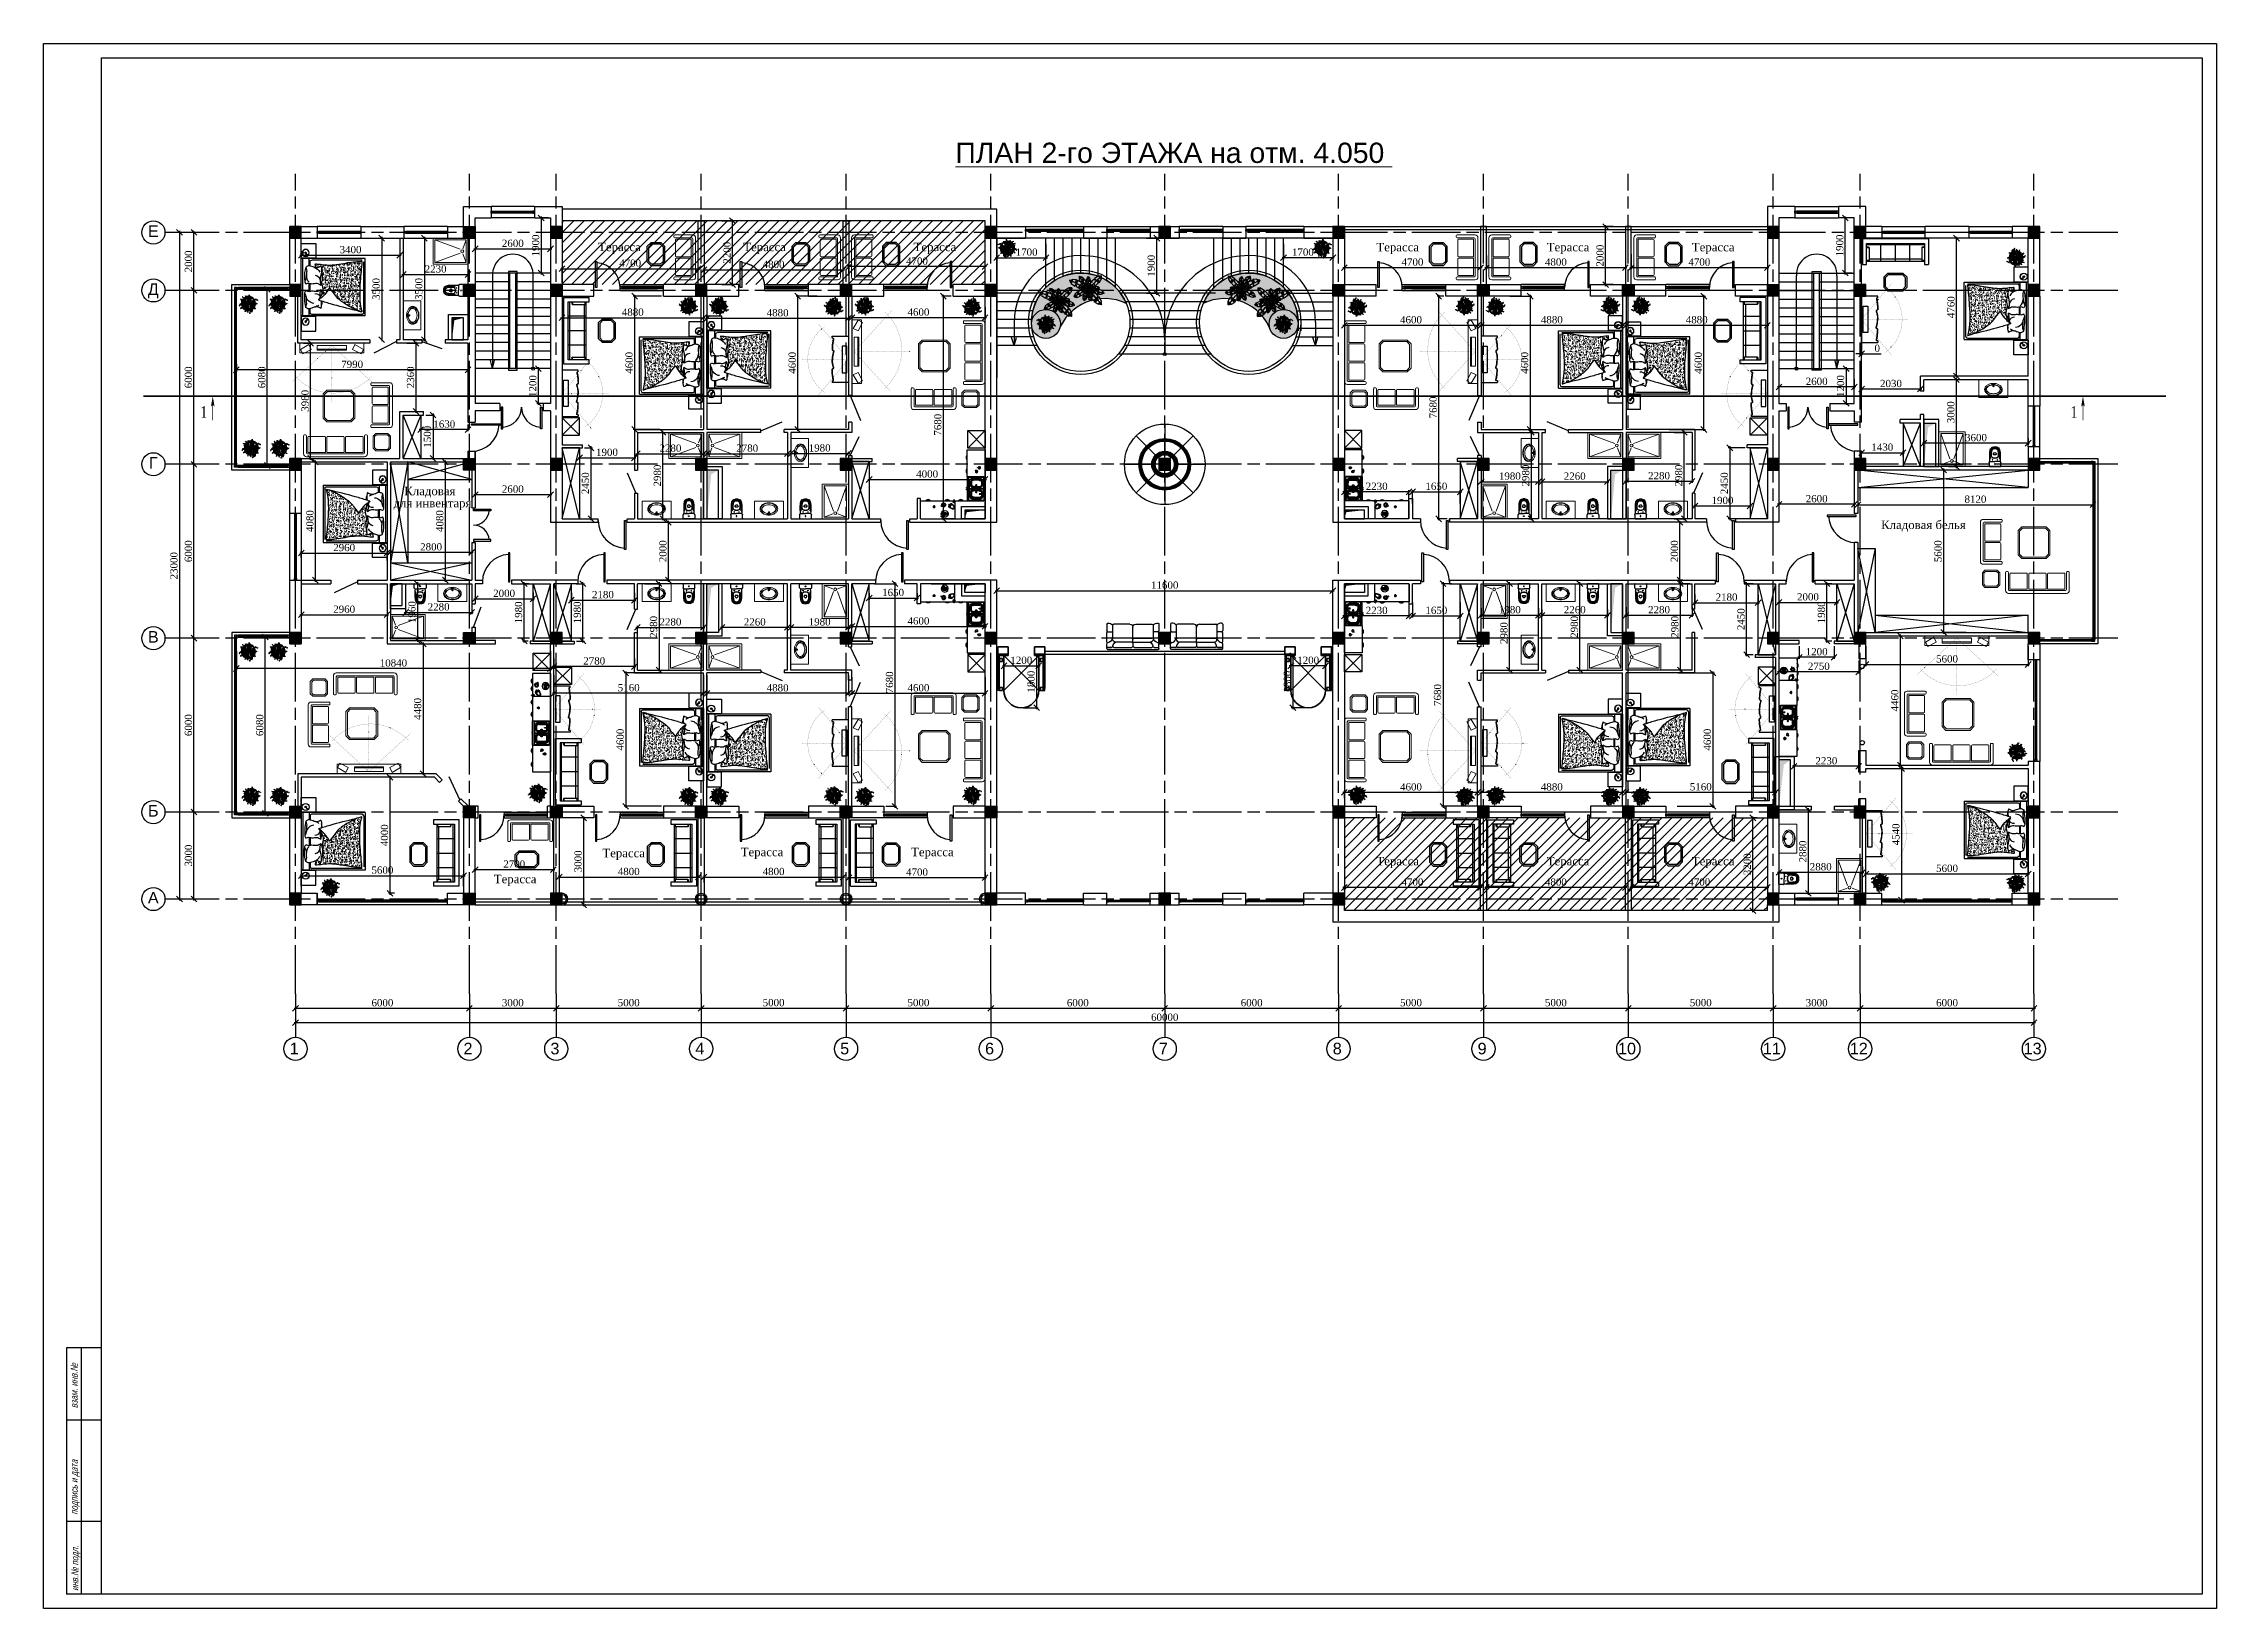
# Model space of a CAD drawing. Header units: inches. Extents: x 2870606 to 3671143, y -733551 to -473558.
# Drawn here: x 3219143 to 3294143, y -545903 to -491903 of the extents above; entities that cross this region are included whole.
import ezdxf

# ---------------------------------------------------------------- set-up
doc = ezdxf.new("R2010")
doc.units = ezdxf.units.IN
doc.header["$MEASUREMENT"] = 0
for name, pattern in [('ACAD_ISO07W100', [3, 0, -3]), ('ACAD_ISO08W100', [36, 24, -3, 6, -3]), ('NIEIOIAY', [0])]:
    doc.linetypes.add(name, pattern=pattern)
for name, color, linetype in [('01', 7, 'Continuous'), ('100_FURNITURE', 25, 'Continuous'), ('100_TREE', 64, 'Continuous'), ('A_Windows', 160, 'Continuous'), ('SANFURN', 140, 'Continuous'), ('Trees', 92, 'Continuous'), ('МЕБЕЛИРОВКА', 7, 'Continuous'), ('ШРИФТ', 7, 'Continuous'), ('ђЂЊЉЂ', 7, 'Continuous')]:
    doc.layers.add(name, color=color, linetype=linetype)
doc.layers.add('_0', color=7, linetype='Continuous', lineweight=25)
doc.layers.add('Cashpo', color=25, linetype='Continuous', lineweight=25)
doc.styles.add('GENERATED_STYLE_1', font='times.ttf')
doc.styles.add('ira', font='arial.ttf', dxfattribs={"height": 3})
doc.styles.add('J~stule', font='dutch.ttf')
doc.styles.add('style1', font='times.ttf')
doc.styles.add('стиль3', font='arial.ttf', dxfattribs={"height": 250})
doc.linetypes.add('FENCELINE1', pattern='A,0.25,-0.1,[133,ltypeshp.shx,S=0.1,R=0,X=-0.1,Y=0],-0.1,1', length=1.45)
doc.dimstyles.new('J~style', dxfattribs={"dimscale": 100, "dimtxt": 2.5, "dimasz": 2, "dimexe": 0.55, "dimexo": 0.725, "dimtad": 1, "dimdec": 0, "dimdsep": 46, "dimtxsty": 'J~stule', "dimblk": 'OBLIQUE', "dimcen": 2, "dimdle": 0.5, "dimadec": 0, "dimazin": 0, "dimtfac": 1, "dimtdec": 0, "dimtmove": 0, "dimatfit": 3, "dimfxl": 1, "dimarcsym": 0})

msp = doc.modelspace()

# ---------------------------------------------------------------- texts
at = {"style": 'style1', "width": 0.8}
for p in [(3224555.72, -504818.08), (3289102.37, -504818.08)]:
    msp.add_text('1', height=400, dxfattribs=at).set_placement(p)
at = {"linetype": 'Continuous', "char_height": 400, "attachment_point": 2, "style": 'стиль3'}
for s, insert in [('Е', (3222933.52, -498177.16)), ('Д', (3222933.52, -500177.16)), ('Г', (3222933.52, -506177.16)), ('В', (3222933.52, -512177.16)), ('Б', (3222933.52, -518177.16)), ('А', (3222933.52, -521177.16)), ('1', (3227795.92, -526382.35)), ('2', (3233795.92, -526382.35)), ('3', (3236795.92, -526382.35)), ('4', (3241795.92, -526382.35)), ('5', (3246795.92, -526382.35)), ('6', (3251795.92, -526382.35)), ('7', (3257795.92, -526382.35)), ('8', (3263795.92, -526382.35)), ('9', (3268795.92, -526382.35)), ('10', (3273795.92, -526382.35)), ('12', (3281795.92, -526382.35)), ('13', (3287795.92, -526382.35))]:
    msp.add_mtext(s, dxfattribs=dict(at, insert=insert))
at = {"linetype": 'Continuous', "insert": (3278795.92, -526382.35), "char_height": 400, "width": 147.3397, "attachment_point": 2, "style": 'стиль3'}
msp.add_mtext('11', dxfattribs=at)
at = {"layer": '01', "lineweight": 20, "style": 'ira'}
msp.add_text('%%UПЛАН 2-го ЭТАЖА на отм. 4.050 ', height=700, dxfattribs=at).set_placement((3250615.87, -496025.22))
at = {"layer": 'ШРИФТ', "style": 'GENERATED_STYLE_1'}
for s, p in [('Терасса', (3238287.52, -499069.17)), ('Терасса', (3243294.71, -499069.17)), ('Терасса', (3249174.24, -499069.17)), ('Терасса', (3265147.29, -499076.46)), ('Терасса', (3271026.82, -499076.46)), ('Терасса', (3276034, -499076.46)), ('для инвентаря', (3231226.56, -507906.71)), ('Кладовая', (3231595.83, -507490.58)), ('Кладовая белья', (3282566.96, -508657.52)), ('Терасса', (3238432.63, -519983.45)), ('Терасса', (3243207.1, -519946.24)), ('Терасса', (3249086.63, -519946.24)), ('Терасса', (3265147.29, -520262.52)), ('Терасса', (3271026.82, -520262.52)), ('Терасса', (3276034, -520262.52)), ('Терасса', (3234686.05, -520878.29))]:
    msp.add_text(s, height=292.5, dxfattribs=at).set_placement(p)
at = {"layer": 'ђЂЊЉЂ', "color": 7, "linetype": 'Continuous', "lineweight": 20, "style": 'ira', "oblique": 15, "width": 0.8}
for s, p in [('взам. инв.№', (3220321.13, -538992.8)), ('подпись и дата', (3220326.12, -542669.08)), ('инв.№ подл.', (3220347.16, -545296.62))]:
    msp.add_text(s, height=240, rotation=90, dxfattribs=at).set_placement(p)

# ---------------------------------------------------------------- blocks, each defined once
blk = doc.blocks.new('uouyotyolt')
at = {"layer": 'SANFURN', "lineweight": 15}
for p, q in [((2860162, 280611), (2860049, 280919)), ((2861129, 280919), (2860255, 280599)), ((2860161, 280439), (2860049, 280139)), ((2861129, 280139), (2860253, 280464))]:
    blk.add_line(p, q, dxfattribs=at)
for points in [[(2859989, 280079), (2859989, 280979), (2861189, 280979), (2861189, 280079)], [(2860049, 280139), (2860049, 280919), (2861129, 280919), (2861129, 280139)]]:
    blk.add_lwpolyline(points, close=True, dxfattribs=at)
blk.add_circle((2860183, 280529), 48, dxfattribs=at)
blk = doc.blocks.new('_Oblique')
at = {"color": 0, "linetype": 'ByBlock', "lineweight": -2}
blk.add_line((-0.5, -0.5), (0.5, 0.5), dxfattribs=at)
blk = doc.blocks.new('*D358')
at = {"color": 0, "lineweight": -2, "transparency": 16777216}
for p, q in [((3236583, -503123), (3236166, -503123)), ((3236221, -503073), (3236221, -504373)), ((3236570, -504323), (3236166, -504323))]:
    blk.add_line(p, q, dxfattribs=at)
at = {"layer": 'Defpoints', "color": 0, "lineweight": 35, "transparency": 16777216}
for p in [(3236656, -503123), (3236221, -504323), (3236642, -504323)]:
    blk.add_point(p, dxfattribs=at)
at = {"color": 0, "lineweight": -2, "transparency": 16777216, "xscale": 200, "yscale": 200, "zscale": 200}
for p, rotation in [((3236221, -503123), 90), ((3236221, -504323), 270)]:
    blk.add_blockref('_Oblique', p, dxfattribs=dict(at, rotation=rotation))
at = {"color": 0, "transparency": 16777216, "insert": (3236030, -503723), "char_height": 250, "attachment_point": 5, "rotation": 90, "style": 'J~stule'}
blk.add_mtext('1200', dxfattribs=at)
blk = doc.blocks.new('*D359')
at = {"color": 0, "lineweight": -2, "transparency": 16777216}
for p, q in [((3281692, -503753), (3278992, -503753)), ((3279042, -503481), (3279042, -503808)), ((3281642, -503481), (3281642, -503808))]:
    blk.add_line(p, q, dxfattribs=at)
at = {"layer": 'Defpoints', "color": 0, "lineweight": 35, "transparency": 16777216}
for p in [(3279042, -503408), (3279042, -503753), (3281642, -503408)]:
    blk.add_point(p, dxfattribs=at)
at = {"color": 0, "lineweight": -2, "transparency": 16777216, "xscale": 200, "yscale": 200, "zscale": 200, "rotation": 180}
blk.add_blockref('_Oblique', (3279042, -503753), dxfattribs=at)
at = {"color": 0, "lineweight": -2, "transparency": 16777216, "xscale": 200, "yscale": 200, "zscale": 200}
blk.add_blockref('_Oblique', (3281642, -503753), dxfattribs=at)
at = {"color": 0, "transparency": 16777216, "insert": (3280342, -503563), "char_height": 250, "attachment_point": 5, "style": 'J~stule'}
blk.add_mtext('2600', dxfattribs=at)
blk = doc.blocks.new('*D360')
at = {"color": 0, "lineweight": -2, "transparency": 16777216}
for p, q in [((3242923, -500273), (3242923, -497973)), ((3242555, -498023), (3242978, -498023)), ((3242555, -500223), (3242978, -500223))]:
    blk.add_line(p, q, dxfattribs=at)
at = {"layer": 'Defpoints', "color": 0, "lineweight": 35, "transparency": 16777216}
for p in [(3242483, -498023), (3242923, -498023), (3242483, -500223)]:
    blk.add_point(p, dxfattribs=at)
at = {"color": 0, "lineweight": -2, "transparency": 16777216, "xscale": 200, "yscale": 200, "zscale": 200}
for p, rotation in [((3242923, -498023), 90), ((3242923, -500223), 270)]:
    blk.add_blockref('_Oblique', p, dxfattribs=dict(at, rotation=rotation))
at = {"color": 0, "transparency": 16777216, "insert": (3242733, -499123), "char_height": 250, "attachment_point": 5, "rotation": 90, "style": 'J~stule'}
blk.add_mtext('2200', dxfattribs=at)
blk = doc.blocks.new('*D361')
at = {"color": 0, "lineweight": -2, "transparency": 16777216}
for p, q in [((3267470, -500623), (3267241, -500623)), ((3267296, -500573), (3267296, -508353)), ((3267595, -508303), (3267241, -508303))]:
    blk.add_line(p, q, dxfattribs=at)
at = {"layer": 'Defpoints', "color": 0, "lineweight": 35, "transparency": 16777216}
for p in [(3267542, -500623), (3267296, -508303), (3267667, -508303)]:
    blk.add_point(p, dxfattribs=at)
at = {"color": 0, "lineweight": -2, "transparency": 16777216, "xscale": 200, "yscale": 200, "zscale": 200}
for p, rotation in [((3267296, -500623), 90), ((3267296, -508303), 270)]:
    blk.add_blockref('_Oblique', p, dxfattribs=dict(at, rotation=rotation))
at = {"color": 0, "transparency": 16777216, "insert": (3267106, -504463), "char_height": 250, "attachment_point": 5, "rotation": 90, "style": 'J~stule'}
blk.add_mtext('7680', dxfattribs=at)
blk = doc.blocks.new('*D362')
at = {"color": 0, "lineweight": -2, "transparency": 16777216}
for p, q in [((3237534, -510543), (3237814, -510543)), ((3237759, -512573), (3237759, -510493)), ((3237535, -512523), (3237814, -512523))]:
    blk.add_line(p, q, dxfattribs=at)
at = {"layer": 'Defpoints', "color": 0, "lineweight": 35, "transparency": 16777216}
for p in [(3237462, -510543), (3237759, -510543), (3237462, -512523)]:
    blk.add_point(p, dxfattribs=at)
at = {"color": 0, "lineweight": -2, "transparency": 16777216, "xscale": 200, "yscale": 200, "zscale": 200}
for p, rotation in [((3237759, -510543), 90), ((3237759, -512523), 270)]:
    blk.add_blockref('_Oblique', p, dxfattribs=dict(at, rotation=rotation))
at = {"color": 0, "transparency": 16777216, "insert": (3237568, -511533), "char_height": 250, "attachment_point": 5, "rotation": 90, "style": 'J~stule'}
blk.add_mtext('1980', dxfattribs=at)
blk = doc.blocks.new('cu')
at = {"layer": '_0'}
for p, q in [((0, 0), (0, 186)), ((0, -2), (0, 0)), ((18, 200), (141, 200)), ((180, 164), (180, 0)), ((180, -2), (180, 0)), ((279, 159), (261, 176)), ((437, 47), (424, 47)), ((0, -5), (0, -2)), ((0, -191), (0, -5)), ((141, -205), (18, -205)), ((180, -2), (180, -5)), ((180, -169), (180, -5)), ((279, -164), (261, -181)), ((437, -52), (424, -52))]:
    blk.add_line(p, q, dxfattribs=at)
for centre, radius in [((90, -2), 13.5), ((90, -2), 13.5), ((236, 80), 7.5), ((236, -85), 7.5)]:
    blk.add_circle(centre, radius, dxfattribs=at)
for centre, radius, start, end in [((8, 186), 8, 155.21151, 180.00003), ((18, 180), 20, 90, 150.98314), ((141, 181), 19, 34.93724, 90), ((165, 198), 10, 214.93724, 253.78478), ((155, 164), 25, 23.37762, 73.78478), ((383, -5322), 5500, 89.29054, 92.13617), ((155, 164), 25, 360, 23.37762), ((293, 173), 20, 225, 270.93637), ((485, 0), 200, 160.01601, 180), ((485, 0), 200, 180, 180.71622), ((485, 0), 196, 160.01601, 180), ((485, 0), 196, 180, 180.73083), ((383, -5322), 5476, 89.29054, 90.93637), ((368, 43), 75, 90.1648, 160.01601), ((368, 43), 71, 90.1648, 160.01601), ((383, -5322), 5440, 89.29054, 90.1648), ((383, -5322), 5436, 89.29054, 90.1648), ((582, 0), 180, 170.28485, 180), ((424, 27), 20, 90, 170.28485), ((437, 0), 47, 0, 90), ((444, -373), 490, 75.46051, 89.29054), ((444, -373), 486, 75.46051, 89.29054), ((444, -373), 550, 75.46051, 89.29054), ((444, -373), 526, 75.46051, 89.29054), ((437, 0), 47, 356.95091, 0), ((549, 30), 70, 8.81618, 75.46052), ((549, 30), 74, 8.81618, 75.46052), ((549, 30), 110, 8.81618, 75.46052), ((549, 30), 134, 8.81618, 75.46052), ((355, 0), 266, 0, 8.81618), ((355, 0), 266, 359.4615, 0), ((355, 0), 270, 0, 8.81618), ((355, 0), 270, 359.46948, 0), ((355, 0), 306, 0, 8.81618), ((355, 0), 306, 359.53189, 0), ((355, 0), 330, 0, 8.81618), ((8, -191), 8, 179.99997, 204.78849), ((18, -185), 20, 209.01686, 270), ((141, -186), 19, 270, 325.06276), ((165, -203), 10, 106.21522, 145.06276), ((155, -169), 25, 286.21522, 336.62238), ((155, -169), 25, 336.62238, 0), ((383, 5317), 5500, 267.86383, 270.70946), ((293, -178), 20, 89.06363, 135), ((485, -5), 200, 179.28378, 180), ((485, -5), 200, 180, 199.98399), ((485, -5), 196, 179.26917, 180), ((485, -5), 196, 180, 199.98399), ((383, 5317), 5476, 269.06363, 270.70946), ((368, -48), 75, 199.98399, 269.8352), ((368, -48), 71, 199.98399, 269.8352), ((383, 5317), 5436, 269.8352, 270.70946), ((383, 5317), 5440, 269.8352, 270.70946), ((582, 0), 180, 180, 180.7958), ((582, -5), 180, 179.2042, 180), ((582, -5), 180, 180, 189.71515), ((424, -32), 20, 189.71515, 270), ((437, -5), 47, 270, 0), ((444, 368), 486, 270.70946, 284.53949), ((444, 368), 490, 270.70946, 284.53949), ((444, 368), 526, 270.70946, 284.53949), ((444, 368), 550, 270.70946, 284.53949), ((437, -5), 47, 0, 3.04909), ((549, -35), 70, 284.53948, 351.18382), ((549, -35), 74, 284.53948, 351.18382), ((549, -35), 110, 284.53948, 351.18382), ((549, -35), 134, 284.53948, 351.18382), ((355, -5), 266, 351.18382, 0), ((355, -5), 266, 0, 0.5385), ((355, -5), 270, 351.18382, 0), ((355, -5), 270, 0, 0.53052), ((355, -5), 306, 351.18382, 0), ((355, -5), 306, 0, 0.46811), ((355, -5), 330, 351.18382, 0), ((355, 0), 330, 359.56594, 0), ((355, -5), 330, 0, 0.43406)]:
    blk.add_arc(centre, radius, start, end, dxfattribs=at)
blk = doc.blocks.new('ITYIR6')
at = {"lineweight": 13, "elevation": -59}
blk.add_lwpolyline([(2899772, 225462), (2899772, 224862), (2898772, 224862), (2898772, 225462)], dxfattribs=at)
at = {"lineweight": 13}
for centre, radius in [((2899220, 225325, -59), 9.72), ((2899272, 225255, -59), 23.1), ((2899272, 225325, -59), 17.3), ((2899272, 225255, -59), 14.7), ((2899272, 225325, -59), 10.5), ((2899324, 225325, -59), 9.72)]:
    blk.add_circle(centre, radius, dxfattribs=at)
for centre, radius, start, end in [((2899119, 225134, -59), 152, 149.37391, 180), ((2899119, 225134, -59), 152, 180, 210.62609), ((2899192, 225090, -59), 237, 124.97931, 149.37391), ((2899192, 225177, -59), 237, 210.62609, 235.02069), ((2899119, 225115, -59), 119, 147.63235, 180), ((2899119, 225115, -59), 119, 180, 212.36765), ((2899192, 225069, -59), 206, 123.16508, 147.63235), ((2899192, 225162, -59), 206, 212.36765, 236.83492), ((2899135, 225141, -59), 100, 147.18544, 180), ((2899135, 225141, -59), 100, 180, 212.81456), ((2899201, 225099, -59), 178, 122.71568, 147.18544), ((2899201, 225183, -59), 178, 212.81456, 237.28432), ((2899241, 225021, -59), 321, 106.16225, 124.97931), ((2899240, 224995, -59), 294, 105.14659, 123.16508), ((2899244, 225032, -59), 258, 104.90006, 122.71568), ((2899244, 225250, -59), 258, 237.28432, 255.09994), ((2899272, 224913, -59), 434, 90, 106.16225), ((2899272, 224878, -59), 415, 90, 105.14659), ((2899272, 224926, -59), 367, 90, 104.90006), ((2899272, 225356, -59), 367, 255.09994, 270), ((2899272, 224913, -59), 434, 73.83775, 90), ((2899272, 224926, -59), 367, 75.09994, 90), ((2899272, 224878, -59), 415, 74.85341, 90), ((2899272, 225356, -59), 367, 270, 284.90006), ((2899300, 225032, -59), 258, 57.28432, 75.09994), ((2899300, 225250, -59), 258, 284.90006, 302.71568), ((2899304, 224995, -59), 294, 56.83492, 74.85341), ((2899304, 225021, -59), 321, 55.02069, 73.83775), ((2899343, 225099, -59), 178, 32.81456, 57.28432), ((2899343, 225183, -59), 178, 302.71568, 327.18544), ((2899352, 225069, -59), 206, 32.36765, 56.83492), ((2899352, 225162, -59), 206, 303.16508, 327.63235), ((2899352, 225090, -59), 237, 30.62609, 55.02069), ((2899352, 225177, -59), 237, 304.97931, 329.37391), ((2899409, 225141, -59), 100, 0, 32.81456), ((2899409, 225141, -59), 100, 327.18544, 0), ((2899425, 225115, -59), 119, 0, 32.36765), ((2899425, 225115, -59), 119, 327.63235, 0), ((2899425, 225134, -59), 152, 0, 30.62609), ((2899425, 225134, -59), 152, 329.37391, 0), ((2899241, 225246, -59), 321, 235.02069, 253.83775), ((2899240, 225236, -59), 294, 236.83492, 254.85341), ((2899272, 225355, -59), 434, 253.83775, 270), ((2899272, 225353, -59), 415, 254.85341, 270), ((2899272, 225353, -59), 415, 270, 285.14659), ((2899272, 225355, -59), 434, 270, 286.16225), ((2899304, 225236, -59), 294, 285.14659, 303.16508), ((2899304, 225246, -59), 321, 286.16225, 304.97931)]:
    blk.add_arc(centre, radius, start, end, dxfattribs=at)
blk = doc.blocks.new('*D363')
at = {"color": 0, "lineweight": -2, "transparency": 16777216}
for p, q in [((3240432, -513623), (3239183, -513623)), ((3239238, -513573), (3239238, -518273)), ((3240470, -518223), (3239183, -518223))]:
    blk.add_line(p, q, dxfattribs=at)
at = {"layer": 'Defpoints', "color": 0, "lineweight": 35, "transparency": 16777216}
for p in [(3240504, -513623), (3239238, -518223), (3240542, -518223)]:
    blk.add_point(p, dxfattribs=at)
at = {"color": 0, "lineweight": -2, "transparency": 16777216, "xscale": 200, "yscale": 200, "zscale": 200}
for p, rotation in [((3239238, -513623), 90), ((3239238, -518223), 270)]:
    blk.add_blockref('_Oblique', p, dxfattribs=dict(at, rotation=rotation))
at = {"color": 0, "transparency": 16777216, "insert": (3239048, -515923), "char_height": 250, "attachment_point": 5, "rotation": 90, "style": 'J~stule'}
blk.add_mtext('4600', dxfattribs=at)
blk = doc.blocks.new('iy6tito6ot76o')
at = {"layer": '100_FURNITURE'}
h = blk.add_hatch(dxfattribs=at)
h.set_pattern_fill('AR-CONC', color=256, angle=180, style=0)
h.set_pattern_definition([(230, (2869573.83, 216895.09), (-182.18467, 15.9391), [19.05, -209.55]), (175, (2869573.83, 216895.1), (35.2428, -191.05664), [15.24, -167.64]), (280.451, (2869558.65, 216896.42), (-146.9425, -175.1167), [16.19, -178.09]), (226.1842, (2869573.83, 216844.3), (-271.079, 42.0423), [28.575, -314.325]), (276.6356, (2869551.24, 216847.8), (-237.4042, -247.4256), [24.285, -267.135]), (171.184, (2869573.83, 216844.3), (-237.4046, -247.4251), [22.86, -251.46]), (201, (2869548.43, 216856.99), (-151.6149, 102.2655), [19.05, -209.55]), (146, (2869548.43, 216857), (-61.802, -184.188), [15.24, -167.64]), (251.4514, (2869535.8, 216865.51), (-213.4165, -81.92286), [16.19, -178.09]), (217.5, (2869573.83, 216895.09), (-3.0886, -84.55504), [0, -165.608, 0, -170.18, 0, -168.275]), (187.5, (2869573.83, 216895.09), (-66.81966, -100.18057), [0, -97.028, 0, -161.798, 0, -64.135]), (147.5, (2869630.474, 216895.09), (-135.590595, 5.72874), [0, -63.5, 0, -198.12, 0, -262.89]), (137.5, (2869655.87, 216895.09), (-148.12918, -25.4265), [0, -82.55, 0, -131.572, 0, -186.69])])
edge = h.paths.add_edge_path()
edge.add_spline(control_points=[(2850367, 262864), (2850389, 262655), (2850441, 262170), (2850464, 261480), (2850367, 261149), (2850389, 261157), (2850404, 261162), (2850405, 261162)], knot_values=[5766.267478, 5766.267478, 5766.267478, 5766.267478, 6326.544882, 7063.125625, 7075.853468, 7104.137891, 7105.215597, 7105.215597, 7105.215597, 7105.215597], degree=3, periodic=0)
edge.add_spline(control_points=[(2850405, 261162), (2850593, 261225), (2850752, 261296), (2851288, 261646), (2851309, 261782), (2851491, 261983), (2851582, 261825), (2851683, 261708), (2851788, 261619), (2851870, 261557), (2851833, 261609), (2851812, 261639), (2851803, 261654)], knot_values=[7105.215597, 7105.215597, 7105.215597, 7105.215597, 7482.255608, 7822.118426, 8365.070605, 8376.683952, 8384.467459, 8620.875161, 8806.816714, 8824.217175, 8839.174614, 8855.523867, 8855.523867, 8855.523867, 8855.523867], degree=3, periodic=0)
edge.add_arc((2851966, 261616), 168, 526.97885, 526.97996, ccw=False)
edge.add_spline(control_points=[(2851803, 261654), (2851779, 261690), (2851761, 261721), (2851746, 261748)], knot_values=[8855.523867, 8855.523867, 8855.523867, 8855.523867, 8895.532423, 8895.532423, 8895.532423, 8895.532423], degree=3, periodic=0)
edge.add_spline(control_points=[(2851746, 261748), (2851694, 261847), (2851704, 261964), (2851730, 262097), (2851752, 262174)], knot_values=[8895.532423, 8895.532423, 8895.532423, 8895.532423, 9041.086843, 9254.378307, 9254.378307, 9254.378307, 9254.378307], degree=3, periodic=0)
edge.add_spline(control_points=[(2851752, 262174), (2851739, 262219), (2851707, 262358), (2851737, 262502), (2851758, 262599)], knot_values=[94.285977, 94.285977, 94.285977, 94.285977, 220.862167, 485.908125, 485.908125, 485.908125, 485.908125], degree=3, periodic=0)
edge.add_spline(control_points=[(2851758, 262599), (2851758, 262604), (2851760, 262648), (2851772, 262691), (2851784, 262730)], knot_values=[0, 0, 0, 0, 13.110285, 122.324981, 122.324981, 122.324981, 122.324981], degree=3, periodic=0)
edge.add_spline(control_points=[(2851784, 262730), (2851826, 262706), (2851881, 262674), (2851941, 262674), (2851955, 262676)], knot_values=[0, 0, 0, 0, 126.546295, 167.288555, 167.288555, 167.288555, 167.288555], degree=3, periodic=0)
edge.add_spline(control_points=[(2851955, 262676), (2851965, 262711), (2851975, 262753), (2851982, 262813), (2851747, 262791), (2851480, 262735), (2850870, 262853), (2850439, 262907), (2850514, 262886), (2850371, 262899), (2850368, 262874), (2850367, 262864)], knot_values=[3985.05903, 3985.05903, 3985.05903, 3985.05903, 4080.88352, 4095.097586, 4129.948642, 4553.773643, 5047.299708, 5447.379817, 5706.978712, 5742.134282, 5766.267478, 5766.267478, 5766.267478, 5766.267478], degree=3, periodic=0)
for p, q in [((2852460, 263510), (2851960, 263510)), ((2851960, 263510), (2851960, 263009)), ((2852460, 263009), (2852460, 263510)), ((2850252, 261010), (2850252, 262990)), ((2850252, 262990), (2852460, 262990)), ((2850307, 261120), (2850307, 262880)), ((2850362, 262935), (2852100, 262935)), ((2851960, 263009), (2852460, 263009)), ((2852155, 262737), (2852155, 262880)), ((2852185, 262741), (2852185, 262990)), ((2852226, 263094), (2852294, 263170)), ((2852294, 263170), (2852245, 263080)), ((2852405, 261010), (2852405, 262990)), ((2852460, 261010), (2852460, 262990)), ((2852155, 261867), (2852155, 262132)), ((2852185, 261862), (2852185, 262137)), ((2850252, 261010), (2852460, 261010)), ((2850362, 261065), (2852100, 261065)), ((2852155, 261120), (2852155, 261263)), ((2852185, 261010), (2852185, 261258)), ((2851960, 260490), (2851960, 260990)), ((2851960, 260990), (2852460, 260990)), ((2852460, 260490), (2851960, 260490)), ((2852226, 260905), (2852294, 260830)), ((2852294, 260830), (2852245, 260920)), ((2852460, 260990), (2852460, 260490))]:
    blk.add_line(p, q, dxfattribs=at)
for centre, radius in [((2852309, 263185), 123), ((2852309, 263185), 117), ((2852309, 263185), 27), ((2852309, 263185), 21.3), ((2852309, 263185), 10), ((2852309, 260814), 123), ((2852309, 260814), 117), ((2852309, 260814), 27), ((2852309, 260814), 21.3), ((2852309, 260814), 10)]:
    blk.add_circle(centre, radius, dxfattribs=at)
for centre, radius, start, end in [((2852103, 262398), 303, 106.10155, 156.90491), ((2852100, 262880), 55, 0, 90), ((2851966, 261616), 168, 82.30633, 166.97918), ((2852003, 262221), 196, 95.30374, 182.10826), ((2852009, 262387), 275, 310.1552, 1.89049), ((2850362, 261120), 55, 180, 270), ((2852099, 261736), 432, 234.77821, 256.11832), ((2852005, 261737), 293, 274.16106, 352.34383), ((2852100, 261120), 55, 270, 0)]:
    blk.add_arc(centre, radius, start, end, dxfattribs=at)
for points, knots in [([(2851955, 262676), (2851965, 262711), (2851975, 262753), (2851982, 262813), (2851747, 262791), (2851480, 262735), (2850870, 262853), (2850439, 262907), (2850514, 262886), (2850371, 262899), (2850368, 262874), (2850367, 262864)], [3985.05903, 3985.05903, 3985.05903, 3985.05903, 4080.88352, 4095.097586, 4129.948642, 4553.773643, 5047.299708, 5447.379817, 5706.978712, 5742.134282, 5766.267478, 5766.267478, 5766.267478, 5766.267478]), ([(2850367, 262864), (2850389, 262655), (2850441, 262170), (2850464, 261480), (2850367, 261149), (2850586, 261222), (2850752, 261296), (2851288, 261646), (2851309, 261782), (2851491, 261983), (2851582, 261825), (2851683, 261708), (2851788, 261619), (2851870, 261557), (2851692, 261806), (2851700, 261943), (2851730, 262097), (2851752, 262174)], [5766.267478, 5766.267478, 5766.267478, 5766.267478, 6326.544882, 7063.125625, 7075.853468, 7104.137891, 7482.255608, 7822.118426, 8365.070605, 8376.683952, 8384.467459, 8620.875161, 8806.816714, 8824.217175, 8839.174614, 9041.086843, 9254.378307, 9254.378307, 9254.378307, 9254.378307]), ([(2851803, 261654), (2851806, 261671), (2851818, 261761), (2851799, 261852), (2851784, 261926)], [355.798164, 355.798164, 355.798164, 355.798164, 402.016842, 604.685285, 604.685285, 604.685285, 604.685285]), ([(2851784, 261269), (2851772, 261308), (2851747, 261396), (2851764, 261485), (2851775, 261535)], [0, 0, 0, 0, 109.214696, 246.634525, 246.634525, 246.634525, 246.634525])]:
    blk.add_open_spline(points, degree=3, knots=knots, dxfattribs=at)
for points in [[(2851784, 262074), (2851725, 262309), (2851758, 262599)], [(2851784, 262730), (2851758, 262613), (2851809, 262295), (2851784, 262074)], [(2851784, 262730), (2851912, 262676), (2852055, 262702), (2852221, 262739), (2852306, 262696)], [(2852306, 262696), (2852278, 262599), (2852283, 262434), (2852306, 262275), (2852339, 262207), (2852306, 262109)], [(2852306, 262696), (2852349, 262509), (2852338, 262211)], [(2852306, 262109), (2852244, 262136), (2852092, 262124), (2851923, 262136), (2851784, 262074)], [(2852306, 261890), (2852244, 261863), (2852092, 261875), (2851923, 261863), (2851784, 261926)], [(2852306, 261303), (2852278, 261400), (2852283, 261565), (2852306, 261724), (2852339, 261792), (2852306, 261890)], [(2852306, 261303), (2852339, 261586), (2852340, 261807)], [(2851867, 261563), (2851469, 261440), (2850580, 261207), (2850379, 261155)], [(2851784, 261269), (2851912, 261323), (2852055, 261297), (2852221, 261260), (2852306, 261303)]]:
    blk.add_spline(points, degree=3, dxfattribs=at)
for points in [[(2851784, 261926), (2851769, 261867), (2851755, 261808), (2851746, 261748)], [(2851744, 261525), (2851747, 261482), (2851753, 261439), (2851758, 261395)]]:
    blk.add_open_spline(points, degree=3, dxfattribs=at)
blk = doc.blocks.new('TJT6YIOK56IKJ6')
for p, q in [((2821864, 172823), (2821723, 172823)), ((2821723, 171936), (2821723, 172823)), ((2821864, 172101), (2821864, 172823)), ((2822838, 172716), (2821864, 172716)), ((2821958, 172683), (2821864, 172683)), ((2821864, 172683), (2821958, 172683)), ((2821958, 172241), (2821958, 172683)), ((2821958, 172645), (2823771, 172645)), ((2822364, 172716), (2822364, 172101)), ((2823864, 172716), (2822838, 172716)), ((2822864, 172716), (2822864, 172101)), ((2823364, 172716), (2823364, 172101)), ((2823864, 172683), (2823771, 172683)), ((2823771, 172683), (2823864, 172683)), ((2823771, 172241), (2823771, 172683)), ((2823864, 172823), (2823864, 172101)), ((2824006, 172823), (2823864, 172823)), ((2823864, 172716), (2823864, 172147)), ((2824006, 171936), (2824006, 172823)), ((2821723, 171936), (2824006, 171936)), ((2821864, 172241), (2821958, 172241)), ((2821864, 172147), (2823864, 172147)), ((2821864, 172147), (2823864, 172147)), ((2823864, 172101), (2821864, 172101)), ((2823864, 172241), (2823771, 172241))]:
    blk.add_line(p, q)
for centre, start, end in [((2821911, 172652), 33.82224, 146.17776), ((2823817, 172652), 33.82224, 146.17776), ((2821911, 172272), 213.82224, 326.17776), ((2823817, 172272), 213.82224, 326.17776)]:
    blk.add_arc(centre, 56.2, start, end)
blk = doc.blocks.new('RIK6IR')
at = {"layer": '100_FURNITURE'}
for p, q in [((2806978, 163564), (2806849, 163435)), ((2806999, 163514), (2806899, 163414)), ((2807519, 163564), (2806978, 163564)), ((2807499, 163514), (2806999, 163514)), ((2807599, 163414), (2807499, 163514)), ((2807649, 163435), (2807519, 163564)), ((2806849, 163435), (2806849, 163094)), ((2806849, 163094), (2806978, 162964)), ((2806899, 163414), (2806899, 163114)), ((2806899, 163114), (2806999, 163014)), ((2806978, 162964), (2807519, 162964)), ((2806999, 163014), (2807499, 163014)), ((2807599, 163114), (2807499, 163014)), ((2807649, 163094), (2807519, 162964)), ((2807599, 163114), (2807599, 163414)), ((2807649, 163094), (2807649, 163435))]:
    blk.add_line(p, q, dxfattribs=at)
blk = doc.blocks.new('chdhdgh')
at = {"linetype": 'ACAD_ISO07W100', "ltscale": 10}
for q in [(2557764, -523235), (2558335, -524460), (2557764, -525686)]:
    blk.add_line((2556735, -524460), q, dxfattribs=at)
at = {"linetype": 'NIEIOIAY'}
for p, q in [((2557295, -523660), (2556735, -523660)), ((2557295, -523660), (2556735, -523660)), ((2556735, -523660), (2556735, -525260)), ((2557295, -523717), (2557295, -523660)), ((2557295, -523717), (2557295, -523660)), ((2556735, -525260), (2557295, -525260)), ((2556735, -525260), (2557295, -525260)), ((2557295, -525203), (2557295, -525260)), ((2557295, -525203), (2557295, -525260))]:
    blk.add_line(p, q, dxfattribs=at)
at = {"linetype": 'Continuous'}
for p, q in [((2557238, -524162), (2557237, -524170)), ((2557238, -524162), (2557237, -524170)), ((2557237, -524170), (2557237, -524178)), ((2557237, -524170), (2557237, -524178)), ((2557237, -524178), (2557239, -524188)), ((2557237, -524178), (2557239, -524188)), ((2557242, -524155), (2557238, -524162)), ((2557242, -524155), (2557238, -524162)), ((2557239, -524188), (2557242, -524198)), ((2557239, -524188), (2557242, -524198)), ((2557250, -524151), (2557242, -524155)), ((2557250, -524151), (2557242, -524155)), ((2557242, -524198), (2557246, -524209)), ((2557242, -524198), (2557246, -524209)), ((2557246, -523744), (2557245, -523749)), ((2557246, -523744), (2557245, -523749)), ((2557245, -523749), (2557245, -523755)), ((2557245, -523749), (2557245, -523755)), ((2557245, -523755), (2557246, -523761)), ((2557245, -523755), (2557246, -523761)), ((2557247, -523739), (2557246, -523744)), ((2557247, -523739), (2557246, -523744)), ((2557246, -523761), (2557247, -523766)), ((2557246, -523761), (2557247, -523766)), ((2557246, -524209), (2557250, -524219)), ((2557246, -524209), (2557250, -524219)), ((2557250, -523734), (2557247, -523739)), ((2557250, -523734), (2557247, -523739)), ((2557247, -523766), (2557248, -523772)), ((2557247, -523766), (2557248, -523772)), ((2557248, -524162), (2557247, -524170)), ((2557248, -524162), (2557247, -524170)), ((2557247, -524170), (2557247, -524178)), ((2557247, -524170), (2557247, -524178)), ((2557247, -524178), (2557249, -524188)), ((2557247, -524178), (2557249, -524188)), ((2557248, -523772), (2557250, -523778)), ((2557248, -523772), (2557250, -523778)), ((2557252, -524155), (2557248, -524162)), ((2557252, -524155), (2557248, -524162)), ((2557249, -524188), (2557252, -524198)), ((2557249, -524188), (2557252, -524198)), ((2557254, -523728), (2557250, -523734)), ((2557254, -523728), (2557250, -523734)), ((2557250, -523778), (2557258, -523814)), ((2557250, -523778), (2557258, -523814)), ((2557251, -524150), (2557250, -524151)), ((2557251, -524150), (2557250, -524151)), ((2557250, -524219), (2557263, -524268)), ((2557250, -524219), (2557263, -524268)), ((2557252, -524150), (2557251, -524150)), ((2557252, -524150), (2557251, -524150)), ((2557254, -524149), (2557252, -524150)), ((2557254, -524149), (2557252, -524150)), ((2557259, -524151), (2557252, -524155)), ((2557259, -524151), (2557252, -524155)), ((2557252, -524198), (2557256, -524209)), ((2557252, -524198), (2557256, -524209)), ((2557260, -523724), (2557254, -523728)), ((2557260, -523724), (2557254, -523728)), ((2557255, -524149), (2557254, -524149)), ((2557255, -524149), (2557254, -524149)), ((2557256, -523744), (2557255, -523749)), ((2557256, -523744), (2557255, -523749)), ((2557255, -523749), (2557255, -523755)), ((2557255, -523749), (2557255, -523755)), ((2557255, -523755), (2557256, -523761)), ((2557255, -523755), (2557256, -523761)), ((2557257, -524148), (2557255, -524149)), ((2557257, -524148), (2557255, -524149)), ((2557257, -523739), (2557256, -523744)), ((2557257, -523739), (2557256, -523744)), ((2557256, -523761), (2557257, -523766)), ((2557256, -523761), (2557257, -523766)), ((2557256, -524209), (2557259, -524219)), ((2557256, -524209), (2557259, -524219)), ((2557259, -523734), (2557257, -523739)), ((2557259, -523734), (2557257, -523739)), ((2557257, -523766), (2557258, -523772)), ((2557257, -523766), (2557258, -523772)), ((2557258, -524148), (2557257, -524148)), ((2557258, -524148), (2557257, -524148)), ((2557258, -523772), (2557259, -523778)), ((2557258, -523772), (2557259, -523778)), ((2557258, -523814), (2557264, -523850)), ((2557258, -523814), (2557264, -523850)), ((2557259, -524147), (2557258, -524148)), ((2557259, -524147), (2557258, -524148)), ((2557264, -523728), (2557259, -523734)), ((2557264, -523728), (2557259, -523734)), ((2557259, -523778), (2557268, -523814)), ((2557259, -523778), (2557268, -523814)), ((2557261, -524147), (2557259, -524147)), ((2557261, -524147), (2557259, -524147)), ((2557261, -524150), (2557259, -524151)), ((2557261, -524150), (2557259, -524151)), ((2557259, -524219), (2557273, -524268)), ((2557259, -524219), (2557273, -524268)), ((2557266, -523721), (2557260, -523724)), ((2557266, -523721), (2557260, -523724)), ((2557270, -524142), (2557261, -524147)), ((2557270, -524142), (2557261, -524147)), ((2557262, -524150), (2557261, -524150)), ((2557262, -524150), (2557261, -524150)), ((2557264, -524149), (2557262, -524150)), ((2557264, -524149), (2557262, -524150)), ((2557270, -523724), (2557264, -523728)), ((2557270, -523724), (2557264, -523728)), ((2557264, -523850), (2557270, -523887)), ((2557264, -523850), (2557270, -523887)), ((2557265, -524149), (2557264, -524149)), ((2557265, -524149), (2557264, -524149)), ((2557266, -524148), (2557265, -524149)), ((2557266, -524148), (2557265, -524149)), ((2557272, -523719), (2557266, -523721)), ((2557272, -523719), (2557266, -523721)), ((2557268, -524148), (2557266, -524148)), ((2557268, -524148), (2557266, -524148)), ((2557268, -523814), (2557274, -523850)), ((2557268, -523814), (2557274, -523850)), ((2557269, -524147), (2557268, -524148)), ((2557269, -524147), (2557268, -524148)), ((2557271, -524147), (2557269, -524147)), ((2557271, -524147), (2557269, -524147)), ((2557275, -523721), (2557270, -523724)), ((2557275, -523721), (2557270, -523724)), ((2557270, -523887), (2557275, -523923)), ((2557270, -523887), (2557275, -523923)), ((2557276, -524135), (2557270, -524142)), ((2557276, -524135), (2557270, -524142)), ((2557279, -524142), (2557271, -524147)), ((2557279, -524142), (2557271, -524147)), ((2557277, -523718), (2557272, -523719)), ((2557277, -523718), (2557272, -523719)), ((2557274, -523850), (2557280, -523887)), ((2557274, -523850), (2557280, -523887)), ((2557281, -523719), (2557275, -523721)), ((2557281, -523719), (2557275, -523721)), ((2557275, -523923), (2557278, -523960)), ((2557275, -523923), (2557278, -523960)), ((2557281, -524127), (2557276, -524135)), ((2557281, -524127), (2557276, -524135)), ((2557281, -523717), (2557277, -523718)), ((2557281, -523717), (2557277, -523718)), ((2557278, -523960), (2557281, -523997)), ((2557278, -523960), (2557281, -523997)), ((2557286, -524135), (2557279, -524142)), ((2557286, -524135), (2557279, -524142)), ((2557280, -523887), (2557285, -523923)), ((2557280, -523887), (2557285, -523923)), ((2557284, -523717), (2557281, -523717)), ((2557284, -523717), (2557281, -523717)), ((2557287, -523718), (2557281, -523719)), ((2557287, -523718), (2557281, -523719)), ((2557281, -523997), (2557284, -524034)), ((2557281, -523997), (2557284, -524034)), ((2557284, -524117), (2557281, -524127)), ((2557284, -524117), (2557281, -524127)), ((2557285, -523717), (2557284, -523717)), ((2557285, -523717), (2557284, -523717)), ((2557284, -524034), (2557285, -524071)), ((2557284, -524034), (2557285, -524071)), ((2557285, -524106), (2557284, -524117)), ((2557285, -524106), (2557284, -524117)), ((2557285, -523923), (2557288, -523960)), ((2557285, -523923), (2557288, -523960)), ((2557285, -524071), (2557286, -524083)), ((2557285, -524071), (2557286, -524083)), ((2557286, -524095), (2557285, -524106)), ((2557286, -524095), (2557285, -524106)), ((2557286, -524083), (2557286, -524095)), ((2557286, -524083), (2557286, -524095)), ((2557291, -524127), (2557286, -524135)), ((2557291, -524127), (2557286, -524135)), ((2557291, -523717), (2557287, -523718)), ((2557291, -523717), (2557287, -523718)), ((2557288, -523960), (2557291, -523997)), ((2557288, -523960), (2557291, -523997)), ((2557294, -523717), (2557291, -523717)), ((2557294, -523717), (2557291, -523717)), ((2557291, -523997), (2557293, -524034)), ((2557291, -523997), (2557293, -524034)), ((2557293, -524117), (2557291, -524127)), ((2557293, -524117), (2557291, -524127)), ((2557293, -524034), (2557295, -524071)), ((2557293, -524034), (2557295, -524071)), ((2557295, -524106), (2557293, -524117)), ((2557295, -524106), (2557293, -524117)), ((2557295, -523717), (2557294, -523717)), ((2557295, -523717), (2557294, -523717)), ((2557295, -524071), (2557296, -524083)), ((2557295, -524071), (2557296, -524083)), ((2557296, -524095), (2557295, -524106)), ((2557296, -524095), (2557295, -524106)), ((2557296, -524083), (2557296, -524095)), ((2557296, -524083), (2557296, -524095)), ((2557237, -524742), (2557239, -524733)), ((2557237, -524742), (2557239, -524733)), ((2557237, -524751), (2557237, -524742)), ((2557237, -524751), (2557237, -524742)), ((2557238, -524759), (2557237, -524751)), ((2557238, -524759), (2557237, -524751)), ((2557242, -524765), (2557238, -524759)), ((2557242, -524765), (2557238, -524759)), ((2557239, -524733), (2557242, -524722)), ((2557239, -524733), (2557242, -524722)), ((2557242, -524722), (2557246, -524712)), ((2557242, -524722), (2557246, -524712)), ((2557250, -524770), (2557242, -524765)), ((2557250, -524770), (2557242, -524765)), ((2557246, -524712), (2557250, -524702)), ((2557246, -524712), (2557250, -524702)), ((2557247, -524742), (2557249, -524733)), ((2557247, -524742), (2557249, -524733)), ((2557247, -524751), (2557247, -524742)), ((2557247, -524751), (2557247, -524742)), ((2557248, -524759), (2557247, -524751)), ((2557248, -524759), (2557247, -524751)), ((2557252, -524765), (2557248, -524759)), ((2557252, -524765), (2557248, -524759)), ((2557249, -524733), (2557252, -524722)), ((2557249, -524733), (2557252, -524722)), ((2557250, -524702), (2557263, -524653)), ((2557250, -524702), (2557263, -524653)), ((2557251, -524771), (2557250, -524770)), ((2557251, -524771), (2557250, -524770)), ((2557252, -524771), (2557251, -524771)), ((2557252, -524771), (2557251, -524771)), ((2557252, -524722), (2557256, -524712)), ((2557252, -524722), (2557256, -524712)), ((2557259, -524770), (2557252, -524765)), ((2557259, -524770), (2557252, -524765)), ((2557254, -524772), (2557252, -524771)), ((2557254, -524772), (2557252, -524771)), ((2557255, -524772), (2557254, -524772)), ((2557255, -524772), (2557254, -524772)), ((2557257, -524773), (2557255, -524772)), ((2557257, -524773), (2557255, -524772)), ((2557256, -524712), (2557259, -524702)), ((2557256, -524712), (2557259, -524702)), ((2557258, -524773), (2557257, -524773)), ((2557258, -524773), (2557257, -524773)), ((2557259, -524773), (2557258, -524773)), ((2557259, -524773), (2557258, -524773)), ((2557259, -524702), (2557273, -524653)), ((2557259, -524702), (2557273, -524653)), ((2557261, -524771), (2557259, -524770)), ((2557261, -524771), (2557259, -524770)), ((2557261, -524774), (2557259, -524773)), ((2557261, -524774), (2557259, -524773)), ((2557262, -524771), (2557261, -524771)), ((2557262, -524771), (2557261, -524771)), ((2557270, -524779), (2557261, -524774)), ((2557270, -524779), (2557261, -524774)), ((2557264, -524772), (2557262, -524771)), ((2557264, -524772), (2557262, -524771)), ((2557263, -524268), (2557273, -524322)), ((2557263, -524268), (2557273, -524322)), ((2557263, -524653), (2557273, -524599)), ((2557263, -524653), (2557273, -524599)), ((2557265, -524772), (2557264, -524772)), ((2557265, -524772), (2557264, -524772)), ((2557266, -524773), (2557265, -524772)), ((2557266, -524773), (2557265, -524772)), ((2557268, -524773), (2557266, -524773)), ((2557268, -524773), (2557266, -524773)), ((2557269, -524773), (2557268, -524773)), ((2557269, -524773), (2557268, -524773)), ((2557271, -524774), (2557269, -524773)), ((2557271, -524774), (2557269, -524773)), ((2557276, -524786), (2557270, -524779)), ((2557276, -524786), (2557270, -524779)), ((2557270, -525034), (2557275, -524997)), ((2557270, -525034), (2557275, -524997)), ((2557279, -524779), (2557271, -524774)), ((2557279, -524779), (2557271, -524774)), ((2557273, -524268), (2557283, -524322)), ((2557273, -524268), (2557283, -524322)), ((2557273, -524322), (2557280, -524377)), ((2557273, -524322), (2557280, -524377)), ((2557273, -524599), (2557280, -524544)), ((2557273, -524599), (2557280, -524544)), ((2557273, -524653), (2557283, -524599)), ((2557273, -524653), (2557283, -524599)), ((2557275, -524997), (2557278, -524960)), ((2557275, -524997), (2557278, -524960)), ((2557281, -524794), (2557276, -524786)), ((2557281, -524794), (2557276, -524786)), ((2557278, -524960), (2557281, -524923)), ((2557278, -524960), (2557281, -524923)), ((2557286, -524786), (2557279, -524779)), ((2557286, -524786), (2557279, -524779)), ((2557280, -524377), (2557283, -524432)), ((2557280, -524377), (2557283, -524432)), ((2557280, -524544), (2557283, -524489)), ((2557280, -524544), (2557283, -524489)), ((2557280, -525034), (2557285, -524997)), ((2557280, -525034), (2557285, -524997)), ((2557284, -524804), (2557281, -524794)), ((2557284, -524804), (2557281, -524794)), ((2557281, -524923), (2557284, -524886)), ((2557281, -524923), (2557284, -524886)), ((2557283, -524322), (2557289, -524377)), ((2557283, -524322), (2557289, -524377)), ((2557283, -524432), (2557285, -524485)), ((2557283, -524432), (2557285, -524485)), ((2557283, -524489), (2557285, -524436)), ((2557283, -524489), (2557285, -524436)), ((2557283, -524599), (2557289, -524544)), ((2557283, -524599), (2557289, -524544)), ((2557285, -524815), (2557284, -524804)), ((2557285, -524815), (2557284, -524804)), ((2557284, -524886), (2557285, -524849)), ((2557284, -524886), (2557285, -524849)), ((2557286, -524826), (2557285, -524815)), ((2557286, -524826), (2557285, -524815)), ((2557285, -524849), (2557286, -524838)), ((2557285, -524849), (2557286, -524838)), ((2557285, -524997), (2557288, -524960)), ((2557285, -524997), (2557288, -524960)), ((2557291, -524794), (2557286, -524786)), ((2557291, -524794), (2557286, -524786)), ((2557286, -524838), (2557286, -524826)), ((2557286, -524838), (2557286, -524826)), ((2557288, -524960), (2557291, -524923)), ((2557288, -524960), (2557291, -524923)), ((2557289, -524377), (2557293, -524432)), ((2557289, -524377), (2557293, -524432)), ((2557289, -524544), (2557293, -524489)), ((2557289, -524544), (2557293, -524489)), ((2557293, -524804), (2557291, -524794)), ((2557293, -524804), (2557291, -524794)), ((2557291, -524923), (2557293, -524886)), ((2557291, -524923), (2557293, -524886)), ((2557293, -524432), (2557294, -524460)), ((2557293, -524432), (2557294, -524460)), ((2557293, -524489), (2557294, -524460)), ((2557293, -524489), (2557294, -524460)), ((2557295, -524815), (2557293, -524804)), ((2557295, -524815), (2557293, -524804)), ((2557293, -524886), (2557295, -524849)), ((2557293, -524886), (2557295, -524849)), ((2557296, -524826), (2557295, -524815)), ((2557296, -524826), (2557295, -524815)), ((2557295, -524849), (2557296, -524838)), ((2557295, -524849), (2557296, -524838)), ((2557296, -524838), (2557296, -524826)), ((2557296, -524838), (2557296, -524826)), ((2557245, -525166), (2557246, -525160)), ((2557245, -525166), (2557246, -525160)), ((2557245, -525171), (2557245, -525166)), ((2557245, -525171), (2557245, -525166)), ((2557246, -525177), (2557245, -525171)), ((2557246, -525177), (2557245, -525171)), ((2557246, -525160), (2557247, -525154)), ((2557246, -525160), (2557247, -525154)), ((2557247, -525182), (2557246, -525177)), ((2557247, -525182), (2557246, -525177)), ((2557247, -525154), (2557248, -525149)), ((2557247, -525154), (2557248, -525149)), ((2557250, -525187), (2557247, -525182)), ((2557250, -525187), (2557247, -525182)), ((2557248, -525149), (2557250, -525143)), ((2557248, -525149), (2557250, -525143)), ((2557250, -525143), (2557258, -525107)), ((2557250, -525143), (2557258, -525107)), ((2557254, -525193), (2557250, -525187)), ((2557254, -525193), (2557250, -525187)), ((2557260, -525197), (2557254, -525193)), ((2557260, -525197), (2557254, -525193)), ((2557255, -525166), (2557256, -525160)), ((2557255, -525166), (2557256, -525160)), ((2557255, -525171), (2557255, -525166)), ((2557255, -525171), (2557255, -525166)), ((2557256, -525177), (2557255, -525171)), ((2557256, -525177), (2557255, -525171)), ((2557256, -525160), (2557257, -525154)), ((2557256, -525160), (2557257, -525154)), ((2557257, -525182), (2557256, -525177)), ((2557257, -525182), (2557256, -525177)), ((2557257, -525154), (2557258, -525149)), ((2557257, -525154), (2557258, -525149)), ((2557259, -525187), (2557257, -525182)), ((2557259, -525187), (2557257, -525182)), ((2557258, -525107), (2557264, -525071)), ((2557258, -525107), (2557264, -525071)), ((2557258, -525149), (2557259, -525143)), ((2557258, -525149), (2557259, -525143)), ((2557259, -525143), (2557268, -525107)), ((2557259, -525143), (2557268, -525107)), ((2557264, -525193), (2557259, -525187)), ((2557264, -525193), (2557259, -525187)), ((2557266, -525200), (2557260, -525197)), ((2557266, -525200), (2557260, -525197)), ((2557264, -525071), (2557270, -525034)), ((2557264, -525071), (2557270, -525034)), ((2557270, -525197), (2557264, -525193)), ((2557270, -525197), (2557264, -525193)), ((2557272, -525202), (2557266, -525200)), ((2557272, -525202), (2557266, -525200)), ((2557268, -525107), (2557274, -525071)), ((2557268, -525107), (2557274, -525071)), ((2557275, -525200), (2557270, -525197)), ((2557275, -525200), (2557270, -525197)), ((2557277, -525203), (2557272, -525202)), ((2557277, -525203), (2557272, -525202)), ((2557274, -525071), (2557280, -525034)), ((2557274, -525071), (2557280, -525034)), ((2557281, -525202), (2557275, -525200)), ((2557281, -525202), (2557275, -525200)), ((2557281, -525203), (2557277, -525203)), ((2557281, -525203), (2557277, -525203)), ((2557287, -525203), (2557281, -525202)), ((2557287, -525203), (2557281, -525202)), ((2557284, -525203), (2557281, -525203)), ((2557284, -525203), (2557281, -525203)), ((2557285, -525203), (2557284, -525203)), ((2557285, -525203), (2557284, -525203)), ((2557291, -525203), (2557287, -525203)), ((2557291, -525203), (2557287, -525203)), ((2557294, -525203), (2557291, -525203)), ((2557294, -525203), (2557291, -525203)), ((2557295, -525203), (2557294, -525203)), ((2557295, -525203), (2557294, -525203))]:
    blk.add_line(p, q, dxfattribs=at)
at = {"linetype": 'ByBlock'}
blk.add_lwpolyline([(2556785, -524917), (2556785, -524004), (2556946, -524004), (2556946, -524917)], close=True, dxfattribs=at)
at = {"linetype": 'ACAD_ISO07W100', "ltscale": 10}
blk.add_arc((2556735, -524460), 1400, 305.99975, 54.00025, dxfattribs=at)
blk = doc.blocks.new('cvetok')
at = {"layer": 'Cashpo', "lineweight": 30, "ltscale": 0.1}
for centre, major_axis, start_param, end_param in [((94658, 171878), (170, -170), 3.717694, 3.950919), ((94658, 171878), (170, -170), 4.008914, 4.104644), ((94658, 171878), (170, -170), 4.142062, 4.429809), ((94658, 171878), (170, -170), 3.458664, 3.61719), ((94659, 171883), (158, -158), 3.767296, 4.146619), ((94658, 171878), (-158, -158), 5.746791, 5.985086), ((94658, 171878), (158, -158), 3.482746, 3.649771), ((94658, 171878), (170, -170), 3.024703, 3.316562), ((94658, 171878), (-158, -158), 4.624923, 4.873501), ((94658, 171878), (170, -170), 2.755823, 2.987251), ((94658, 171878), (-158, -158), 4.327905, 4.569763), ((94658, 171878), (170, -170), 2.400873, 2.651128), ((94658, 171878), (-158, -158), 4.034231, 4.174743), ((94658, 171878), (-170, -170), 3.409984, 3.737026), ((94658, 171878), (-158, -158), 3.449429, 3.724418), ((94658, 171878), (-158, -158), 3.03563, 3.35015), ((94658, 171878), (-170, -170), 3.019498, 3.341375), ((94658, 171878), (158, -158), 0.066528, 0.61373), ((94658, 171878), (-158, -158), 2.449339, 2.938254), ((94658, 171878), (-170, -170), 2.966211, 2.998209), ((94658, 171878), (-170, -170), 2.892081, 2.958014), ((94658, 171878), (170, -170), 0.291978, 0.654909), ((94658, 171878), (-170, -170), 2.431898, 2.830481), ((94658, 171878), (170, -170), 4.559068, 4.718123), ((94658, 171878), (-158, -158), 6.166573, 6.379453), ((94658, 171878), (170, -170), 4.823255, 4.978325), ((94658, 171878), (170, -170), -1.220089, -1.010216), ((94658, 171878), (158, -158), -1.237744, -1.029908), ((94658, 171878), (170, -170), -0.886086, -0.617507), ((94658, 171878), (158, -158), -0.889995, -0.67916), ((94658, 171878), (158, -158), -0.609448, -0.475122), ((94658, 171878), (170, -170), -0.592307, -0.44413), ((94658, 171878), (-158, -158), 1.402226, 1.533974), ((94658, 171878), (-170, -170), 1.354065, 1.580489), ((94658, 171878), (170, -170), 0.075749, 0.183167)]:
    blk.add_ellipse(centre, major_axis=major_axis, ratio=1, start_param=start_param, end_param=end_param, dxfattribs=at)
at = {"layer": 'Trees', "ltscale": 10}
for p, q in [((94340, 171806), (94336, 171800)), ((94336, 171800), (94342, 171803)), ((94340, 171808), (94337, 171807)), ((94337, 171807), (94340, 171806)), ((94338, 171812), (94340, 171808)), ((94347, 171811), (94338, 171812)), ((94342, 171803), (94344, 171800)), ((94344, 171800), (94345, 171804)), ((94345, 171804), (94349, 171801)), ((94349, 171801), (94348, 171810)), ((94354, 171818), (94350, 171813)), ((94350, 171813), (94356, 171816)), ((94351, 171820), (94354, 171818)), ((94354, 171820), (94351, 171820)), ((94352, 171825), (94354, 171820)), ((94361, 171823), (94352, 171825)), ((94354, 171844), (94360, 171837)), ((94362, 171842), (94354, 171844)), ((94356, 171816), (94358, 171812)), ((94360, 171837), (94357, 171834)), ((94357, 171834), (94362, 171835)), ((94358, 171812), (94359, 171816)), ((94359, 171816), (94363, 171814)), ((94362, 171835), (94361, 171829)), ((94361, 171829), (94370, 171834)), ((94363, 171846), (94362, 171842)), ((94363, 171814), (94362, 171823)), ((94365, 171842), (94363, 171846)), ((94368, 171847), (94365, 171842)), ((94371, 171835), (94368, 171847)), ((94372, 171838), (94475, 171816)), ((94478, 171833), (94372, 171838)), ((94380, 172032), (94437, 172027)), ((94422, 172010), (94380, 172032)), ((94384, 171864), (94390, 171858)), ((94392, 171862), (94384, 171864)), ((94390, 171858), (94387, 171854)), ((94387, 171854), (94392, 171855)), ((94482, 171792), (94388, 171709)), ((94392, 171855), (94391, 171850)), ((94391, 171850), (94400, 171854)), ((94393, 171866), (94392, 171862)), ((94395, 171862), (94393, 171866)), ((94398, 171867), (94395, 171862)), ((94401, 171856), (94398, 171867)), ((94400, 171844), (94405, 171845)), ((94405, 171842), (94400, 171844)), ((94401, 171850), (94412, 171851)), ((94405, 171845), (94401, 171850)), ((94402, 171834), (94405, 171842)), ((94408, 171840), (94402, 171834)), ((94403, 171876), (94411, 171867)), ((94414, 171872), (94403, 171876)), ((94411, 171867), (94405, 171863)), ((94405, 171863), (94412, 171863)), ((94411, 171837), (94408, 171840)), ((94412, 171863), (94410, 171856)), ((94410, 171856), (94424, 171860)), ((94417, 171839), (94411, 171841)), ((94411, 171841), (94411, 171837)), ((94413, 171850), (94417, 171839)), ((94414, 171978), (94424, 171926)), ((94435, 171942), (94414, 171978)), ((94416, 171877), (94414, 171872)), ((94418, 171872), (94416, 171877)), ((94423, 171877), (94418, 171872)), ((94454, 172008), (94422, 172022)), ((94499, 171928), (94422, 172010)), ((94425, 171862), (94423, 171877)), ((94424, 171926), (94485, 171896)), ((94529, 171912), (94435, 171942)), ((94437, 172027), (94503, 171997)), ((94495, 171779), (94440, 171740)), ((94515, 171950), (94454, 172008)), ((94457, 172108), (94461, 172102)), ((94463, 172105), (94457, 172108)), ((94461, 172102), (94457, 172100)), ((94457, 172100), (94461, 172100)), ((94461, 172100), (94459, 172096)), ((94459, 172096), (94468, 172097)), ((94464, 172108), (94463, 172105)), ((94465, 172105), (94464, 172108)), ((94469, 172107), (94465, 172105)), ((94469, 171849), (94465, 171867)), ((94467, 171869), (94485, 171878)), ((94468, 172098), (94469, 172107)), ((94476, 171856), (94469, 171849)), ((94471, 172095), (94474, 172089)), ((94476, 172092), (94471, 172095)), ((94474, 172089), (94471, 172087)), ((94471, 172087), (94475, 172087)), ((94475, 172087), (94473, 172083)), ((94473, 172083), (94481, 172084)), ((94475, 171816), (94580, 171813)), ((94478, 172095), (94476, 172092)), ((94479, 171848), (94476, 171856)), ((94479, 172091), (94478, 172095)), ((94570, 171863), (94478, 171833)), ((94483, 172094), (94479, 172091)), ((94481, 171856), (94479, 171848)), ((94496, 171854), (94481, 171856)), ((94482, 172085), (94483, 172094)), ((94485, 171878), (94482, 171868)), ((94482, 171868), (94490, 171869)), ((94552, 171813), (94482, 171792)), ((94485, 171896), (94569, 171890)), ((94490, 171869), (94485, 171863)), ((94485, 171863), (94496, 171854)), ((94562, 171800), (94495, 171779)), ((94497, 172023), (94509, 172021)), ((94506, 172016), (94497, 172023)), ((94573, 171888), (94499, 171928)), ((94502, 172012), (94506, 172016)), ((94508, 172012), (94502, 172012)), ((94503, 171997), (94575, 171953)), ((94504, 172074), (94510, 172074)), ((94511, 172065), (94504, 172074)), ((94504, 171743), (94590, 171802)), ((94505, 172005), (94508, 172012)), ((94520, 172010), (94505, 172005)), ((94508, 172078), (94512, 172076)), ((94510, 172074), (94508, 172078)), ((94509, 172021), (94510, 172027)), ((94510, 172057), (94515, 172048)), ((94516, 172057), (94510, 172057)), ((94510, 172027), (94513, 172021)), ((94512, 172076), (94515, 172083)), ((94522, 172069), (94512, 172064)), ((94586, 171843), (94512, 171831)), ((94513, 172021), (94518, 172026)), ((94515, 172083), (94516, 172074)), ((94515, 172062), (94516, 172057)), ((94518, 172059), (94515, 172062)), ((94602, 171906), (94515, 171950)), ((94516, 172074), (94521, 172075)), ((94521, 172075), (94517, 172072)), ((94517, 172072), (94522, 172069)), ((94517, 172047), (94528, 172051)), ((94524, 172065), (94518, 172059)), ((94518, 172026), (94521, 172012)), ((94518, 172006), (94530, 172004)), ((94527, 171999), (94518, 172006)), ((94523, 172057), (94524, 172065)), ((94527, 172056), (94523, 172057)), ((94523, 172054), (94527, 172056)), ((94528, 172051), (94523, 172054)), ((94523, 171995), (94527, 171999)), ((94528, 171995), (94523, 171995)), ((94526, 171988), (94528, 171995)), ((94540, 171994), (94526, 171988)), ((94530, 172004), (94531, 172010)), ((94531, 172010), (94534, 172004)), ((94534, 172004), (94539, 172009)), ((94557, 171768), (94538, 171691)), ((94539, 172009), (94542, 171995)), ((94564, 172082), (94542, 172010)), ((94542, 172010), (94545, 171977)), ((94577, 172068), (94551, 172140)), ((94551, 172140), (94596, 172088)), ((94551, 172140), (94605, 172093)), ((94612, 171825), (94557, 171768)), ((94562, 172008), (94564, 172082)), ((94587, 171956), (94562, 172008)), ((94562, 171685), (94607, 171767)), ((94661, 171873), (94570, 171863)), ((94573, 172006), (94577, 172068)), ((94590, 171947), (94573, 172006)), ((94661, 171873), (94573, 171888)), ((94575, 171953), (94661, 171873)), ((94580, 171813), (94638, 171839)), ((94638, 171858), (94586, 171843)), ((94596, 172088), (94615, 172039)), ((94615, 172089), (94597, 172096)), ((94597, 172096), (94610, 172081)), ((94610, 172081), (94601, 172073)), ((94601, 172073), (94613, 172075)), ((94625, 171805), (94602, 171712)), ((94607, 171767), (94661, 171873)), ((94613, 172075), (94609, 172062)), ((94609, 172062), (94632, 172069)), ((94618, 172098), (94615, 172089)), ((94615, 172039), (94627, 171950)), ((94621, 172089), (94618, 172098)), ((94619, 172065), (94633, 172033)), ((94631, 172099), (94621, 172089)), ((94627, 171950), (94628, 171913)), ((94642, 172108), (94630, 172104)), ((94630, 172104), (94648, 172088)), ((94634, 172073), (94631, 172099)), ((94633, 172033), (94656, 171910)), ((94635, 172116), (94642, 172108)), ((94646, 172113), (94635, 172116)), ((94638, 171839), (94661, 171873)), ((94639, 171721), (94664, 171783)), ((94644, 171992), (94657, 172074)), ((94661, 171873), (94644, 171992)), ((94652, 172132), (94646, 172113)), ((94656, 172114), (94652, 172132)), ((94652, 172089), (94666, 172100)), ((94665, 172116), (94656, 172114)), ((94657, 172074), (94683, 172148)), ((94660, 172108), (94665, 172116)), ((94668, 172106), (94660, 172108)), ((94683, 171915), (94661, 171873)), ((94662, 171803), (94661, 171873)), ((94661, 171873), (94739, 171873)), ((94661, 171873), (94734, 171795)), ((94672, 171726), (94662, 171803)), ((94670, 171868), (94750, 171932)), ((94672, 171939), (94676, 172024)), ((94676, 172024), (94688, 172110)), ((94683, 172148), (94684, 172183)), ((94696, 171961), (94683, 171915)), ((94684, 172183), (94704, 172132)), ((94688, 172110), (94692, 172145)), ((94723, 171991), (94688, 171932)), ((94695, 171947), (94707, 171953)), ((94702, 172039), (94696, 171961)), ((94750, 171811), (94697, 171846)), ((94722, 171939), (94698, 171887)), ((94698, 171846), (94788, 171798)), ((94699, 172022), (94723, 172055)), ((94762, 171674), (94701, 171786)), ((94704, 172132), (94702, 172039)), ((94707, 171953), (94761, 171989)), ((94713, 171865), (94786, 171857)), ((94761, 171989), (94722, 171939)), ((94723, 172055), (94778, 172087)), ((94773, 172057), (94723, 171991)), ((94723, 171890), (94767, 171915)), ((94731, 171945), (94729, 171919)), ((94729, 171919), (94740, 171927)), ((94758, 171951), (94733, 171949)), ((94734, 171795), (94787, 171704)), ((94739, 171873), (94802, 171891)), ((94740, 171927), (94740, 171924)), ((94750, 171932), (94871, 171947)), ((94810, 171742), (94750, 171811)), ((94751, 171940), (94758, 171951)), ((94763, 171939), (94751, 171940)), ((94753, 171933), (94763, 171939)), ((94754, 171931), (94753, 171933)), ((94793, 171813), (94755, 171836)), ((94758, 171755), (94804, 171716)), ((94767, 171915), (94834, 171931)), ((94804, 172093), (94773, 172057)), ((94778, 172087), (94804, 172093)), ((94786, 171857), (94857, 171860)), ((94788, 171798), (94850, 171793)), ((94789, 171779), (94793, 171794)), ((94802, 171770), (94789, 171777)), ((94850, 171793), (94793, 171813)), ((94793, 171794), (94798, 171787)), ((94797, 171971), (94794, 171945)), ((94794, 171945), (94805, 171952)), ((94871, 171947), (94798, 171890)), ((94798, 171787), (94801, 171792)), ((94823, 171977), (94799, 171974)), ((94801, 171792), (94802, 171786)), ((94801, 171778), (94802, 171770)), ((94808, 171775), (94801, 171778)), ((94802, 171891), (94886, 171899)), ((94802, 171786), (94813, 171788)), ((94813, 171788), (94804, 171781)), ((94804, 171781), (94808, 171775)), ((94805, 171952), (94807, 171943)), ((94807, 171943), (94812, 171951)), ((94812, 171951), (94828, 171941)), ((94817, 171965), (94823, 171977)), ((94828, 171964), (94817, 171965)), ((94818, 171959), (94828, 171964)), ((94828, 171941), (94818, 171959)), ((94824, 171778), (94829, 171793)), ((94838, 171769), (94825, 171776)), ((94828, 172019), (94839, 172017)), ((94838, 172001), (94828, 172019)), ((94829, 171793), (94833, 171786)), ((94833, 171786), (94837, 171791)), ((94837, 172024), (94843, 172020)), ((94839, 172017), (94837, 172024)), ((94837, 171791), (94837, 171786)), ((94837, 171786), (94848, 171787)), ((94837, 171777), (94838, 171769)), ((94843, 171775), (94837, 171777)), ((94848, 171787), (94839, 171780)), ((94839, 171780), (94843, 171775)), ((94858, 172005), (94840, 171999)), ((94843, 172020), (94851, 172031)), ((94851, 171755), (94846, 171744)), ((94851, 172031), (94850, 172016)), ((94850, 172016), (94858, 172015)), ((94858, 172015), (94850, 172011)), ((94850, 172011), (94858, 172005)), ((94863, 171753), (94853, 171756)), ((94857, 171860), (94918, 171874)), ((94872, 172004), (94859, 171998)), ((94859, 171996), (94862, 171981)), ((94859, 171749), (94863, 171753)), ((94862, 171981), (94867, 171987)), ((94868, 171769), (94862, 171760)), ((94862, 171758), (94870, 171750)), ((94867, 171987), (94870, 171983)), ((94870, 171763), (94868, 171769)), ((94870, 171983), (94871, 171988)), ((94874, 171767), (94870, 171763)), ((94870, 171750), (94871, 171756)), ((94871, 171996), (94872, 172004)), ((94877, 171998), (94871, 171996)), ((94871, 171988), (94881, 171985)), ((94871, 171756), (94875, 171754)), ((94873, 171993), (94877, 171998)), ((94881, 171985), (94873, 171993)), ((94873, 171762), (94874, 171767)), ((94881, 171760), (94873, 171762)), ((94873, 171758), (94881, 171760)), ((94875, 171754), (94873, 171758)), ((94886, 171899), (94964, 171879)), ((94887, 172032), (94889, 172018)), ((94894, 172029), (94887, 172032)), ((94891, 172017), (94906, 172016)), ((94894, 172035), (94894, 172029)), ((94897, 172030), (94894, 172035)), ((94907, 172036), (94897, 172030)), ((94901, 172022), (94907, 172024)), ((94906, 172016), (94901, 172022)), ((94902, 172026), (94907, 172036)), ((94907, 172024), (94902, 172026)), ((94910, 172023), (94918, 172020)), ((94915, 172008), (94910, 172023)), ((94917, 172025), (94921, 172021)), ((94918, 172020), (94917, 172025)), ((94931, 172008), (94917, 172007)), ((94921, 172021), (94929, 172029)), ((94929, 172029), (94926, 172018)), ((94926, 172018), (94932, 172016)), ((94932, 172016), (94926, 172014)), ((94926, 172014), (94931, 172008)), ((94958, 171997), (94968, 172005)), ((94963, 171986), (94958, 171996)), ((94966, 171991), (94963, 171986)), ((94969, 171987), (94966, 171991)), ((94968, 172005), (94968, 171999)), ((94968, 171999), (94972, 172000)), ((94978, 171993), (94969, 171992)), ((94969, 171992), (94969, 171987)), ((94972, 172000), (94970, 171996)), ((94970, 171996), (94978, 171993)), ((94388, 171709), (94451, 171734)), ((94451, 171734), (94504, 171743)), ((94499, 171709), (94479, 171705)), ((94479, 171705), (94487, 171699)), ((94487, 171699), (94480, 171695)), ((94480, 171695), (94487, 171694)), ((94487, 171694), (94483, 171680)), ((94483, 171680), (94494, 171690)), ((94494, 171690), (94500, 171684)), ((94498, 171693), (94508, 171690)), ((94500, 171684), (94498, 171693)), ((94508, 171690), (94501, 171708)), ((94519, 171714), (94513, 171695)), ((94513, 171695), (94522, 171699)), ((94540, 171714), (94521, 171716)), ((94522, 171699), (94522, 171691)), ((94522, 171691), (94527, 171697)), ((94527, 171697), (94537, 171687)), ((94533, 171706), (94540, 171714)), ((94542, 171704), (94533, 171706)), ((94533, 171701), (94542, 171704)), ((94537, 171687), (94533, 171701)), ((94538, 171691), (94543, 171590)), ((94543, 171590), (94562, 171685)), ((94602, 171712), (94606, 171617)), ((94606, 171617), (94649, 171568)), ((94633, 171628), (94639, 171721)), ((94649, 171568), (94633, 171628)), ((94670, 171698), (94679, 171681)), ((94680, 171696), (94670, 171698)), ((94746, 171644), (94672, 171726)), ((94685, 171679), (94676, 171663)), ((94677, 171660), (94692, 171647)), ((94678, 171705), (94680, 171696)), ((94684, 171700), (94678, 171705)), ((94682, 171680), (94701, 171686)), ((94694, 171711), (94684, 171700)), ((94689, 171670), (94685, 171679)), ((94695, 171677), (94689, 171670)), ((94692, 171697), (94694, 171711)), ((94699, 171696), (94692, 171697)), ((94692, 171647), (94692, 171657)), ((94692, 171657), (94699, 171654)), ((94699, 171625), (94692, 171638)), ((94693, 171692), (94699, 171696)), ((94701, 171686), (94693, 171692)), ((94693, 171640), (94706, 171650)), ((94694, 171668), (94695, 171677)), ((94709, 171666), (94694, 171668)), ((94696, 171661), (94709, 171666)), ((94699, 171654), (94696, 171661)), ((94703, 171632), (94699, 171625)), ((94699, 171562), (94706, 171567)), ((94703, 171561), (94699, 171562)), ((94699, 171543), (94706, 171549)), ((94704, 171542), (94699, 171543)), ((94701, 171558), (94703, 171561)), ((94705, 171559), (94701, 171558)), ((94701, 171539), (94704, 171542)), ((94705, 171540), (94701, 171539)), ((94707, 171626), (94703, 171632)), ((94706, 171650), (94705, 171642)), ((94705, 171642), (94711, 171644)), ((94707, 171552), (94705, 171559)), ((94707, 171533), (94705, 171540)), ((94718, 171634), (94706, 171633)), ((94706, 171633), (94707, 171626)), ((94707, 171567), (94714, 171561)), ((94708, 171558), (94707, 171552)), ((94707, 171548), (94714, 171542)), ((94708, 171539), (94707, 171533)), ((94711, 171644), (94708, 171639)), ((94708, 171639), (94718, 171634)), ((94711, 171557), (94708, 171558)), ((94712, 171538), (94708, 171539)), ((94714, 171561), (94710, 171560)), ((94710, 171560), (94711, 171557)), ((94714, 171542), (94710, 171541)), ((94710, 171541), (94712, 171538)), ((94724, 171607), (94713, 171604)), ((94713, 171602), (94714, 171590)), ((94714, 171590), (94718, 171595)), ((94718, 171595), (94720, 171591)), ((94720, 171591), (94721, 171595)), ((94721, 171595), (94729, 171592)), ((94722, 171602), (94724, 171607)), ((94727, 171602), (94722, 171602)), ((94723, 171599), (94727, 171602)), ((94729, 171592), (94723, 171599)), ((94762, 171570), (94746, 171644)), ((94765, 171594), (94762, 171674)), ((94787, 171620), (94762, 171570)), ((94787, 171704), (94787, 171620)), ((94804, 171716), (94872, 171700)), ((94872, 171700), (94810, 171742)), ((94846, 171744), (94852, 171746)), ((94852, 171746), (94851, 171741)), ((94851, 171741), (94855, 171744)), ((94855, 171744), (94860, 171737)), ((94858, 171746), (94863, 171747)), ((94860, 171737), (94858, 171746)), ((94863, 171747), (94859, 171749)), ((94885, 171702), (94887, 171711)), ((94889, 171704), (94885, 171702)), ((94889, 171711), (94898, 171710)), ((94889, 171700), (94889, 171704)), ((94892, 171703), (94889, 171700)), ((94897, 171698), (94892, 171703)), ((94898, 171710), (94895, 171707)), ((94895, 171707), (94898, 171706)), ((94898, 171706), (94895, 171705)), ((94895, 171705), (94897, 171698))]:
    blk.add_line(p, q, dxfattribs=at)
at = {"layer": 'Trees', "linetype": 'ByBlock'}
blk.add_ellipse((94658, 171878), major_axis=(170, -170), ratio=1, start_param=2.298631, end_param=2.368794, dxfattribs=at)
at = {"layer": 'Trees', "ltscale": 10}
for centre, major_axis, ratio, start_param, end_param in [((94808, 172099), (274, 0), 0.978732, 4.181898, 5.319375), ((94658, 171878), (170, -170), 1, 0.214693, 0.250114)]:
    blk.add_ellipse(centre, major_axis=major_axis, ratio=ratio, start_param=start_param, end_param=end_param, dxfattribs=at)
blk = doc.blocks.new('fgdgf')
for p, q in [((830048, 158583, -1289), (830048, 157961, -1289)), ((830422, 158583, -1289), (832278, 158583, -1289)), ((830628, 158583, -1289), (832278, 158583, -1289)), ((830781, 158474, -1289), (830764, 158414, -1289)), ((830781, 158474, -1289), (830764, 158414, -1289)), ((830764, 158414, -1289), (830781, 158353, -1289)), ((830764, 158414, -1289), (830781, 158353, -1289)), ((830825, 158518, -1289), (830781, 158474, -1289)), ((830825, 158518, -1289), (830781, 158474, -1289)), ((830781, 158353, -1289), (830825, 158309, -1289)), ((830781, 158353, -1289), (830825, 158309, -1289)), ((830787, 158411, -1289), (830787, 158409, -1289)), ((830787, 158409, -1289), (830787, 158411, -1289)), ((830787, 158411, -1289), (830787, 158409, -1289)), ((830788, 158411, -1289), (830787, 158411, -1289)), ((830787, 158409, -1289), (830787, 158410, -1289)), ((830787, 158409, -1289), (830787, 158410, -1289)), ((830787, 158408, -1289), (830787, 158409, -1289)), ((830787, 158409, -1289), (830787, 158408, -1289)), ((830787, 158408, -1289), (830787, 158409, -1289)), ((830787, 158409, -1289), (830787, 158408, -1289)), ((830787, 158409, -1289), (830787, 158408, -1289)), ((830787, 158409, -1289), (830787, 158409, -1289)), ((830787, 158409, -1289), (830787, 158409, -1289)), ((830787, 158407, -1289), (830787, 158408, -1289)), ((830787, 158408, -1289), (830787, 158407, -1289)), ((830787, 158407, -1289), (830788, 158406, -1289)), ((830788, 158412, -1289), (830788, 158411, -1289)), ((830788, 158411, -1289), (830788, 158412, -1289)), ((830788, 158412, -1289), (830789, 158412, -1289)), ((830789, 158412, -1289), (830788, 158412, -1289)), ((830788, 158411, -1289), (830789, 158411, -1289)), ((830788, 158411, -1289), (830789, 158411, -1289)), ((830788, 158411, -1289), (830788, 158411, -1289)), ((830788, 158411, -1289), (830788, 158411, -1289)), ((830788, 158411, -1289), (830788, 158411, -1289)), ((830789, 158411, -1289), (830788, 158411, -1289)), ((830789, 158411, -1289), (830788, 158411, -1289)), ((830788, 158407, -1289), (830788, 158407, -1289)), ((830788, 158407, -1289), (830788, 158406, -1289)), ((830788, 158407, -1289), (830788, 158407, -1289)), ((830788, 158406, -1289), (830789, 158404, -1289)), ((830789, 158404, -1289), (830788, 158405, -1289)), ((830789, 158412, -1289), (830791, 158411, -1289)), ((830789, 158412, -1289), (830789, 158412, -1289)), ((830789, 158412, -1289), (830790, 158412, -1289)), ((830789, 158412, -1289), (830789, 158411, -1289)), ((830789, 158411, -1289), (830790, 158411, -1289)), ((830789, 158411, -1289), (830789, 158411, -1289)), ((830789, 158404, -1289), (830789, 158405, -1289)), ((830789, 158404, -1289), (830789, 158404, -1289)), ((830791, 158403, -1289), (830789, 158404, -1289)), ((830789, 158404, -1289), (830791, 158403, -1289)), ((830789, 158404, -1289), (830789, 158404, -1289)), ((830789, 158404, -1289), (830789, 158404, -1289)), ((830790, 158412, -1289), (830790, 158411, -1289)), ((830791, 158411, -1289), (830790, 158412, -1289)), ((830790, 158412, -1289), (830790, 158411, -1289)), ((830790, 158411, -1289), (830791, 158410, -1289)), ((830790, 158411, -1289), (830791, 158411, -1289)), ((830790, 158411, -1289), (830790, 158411, -1289)), ((830791, 158403, -1289), (830790, 158403, -1289)), ((830790, 158403, -1289), (830790, 158403, -1289)), ((830791, 158403, -1289), (830790, 158403, -1289)), ((830791, 158410, -1289), (830791, 158411, -1289)), ((830791, 158411, -1289), (830815, 158403, -1289)), ((830791, 158411, -1289), (830791, 158411, -1289)), ((830791, 158410, -1289), (830791, 158410, -1289)), ((830791, 158403, -1289), (830808, 158393, -1289)), ((830791, 158403, -1289), (830791, 158403, -1289)), ((830792, 158411, -1289), (830792, 158409, -1289)), ((830812, 158456, -1289), (830800, 158414, -1289)), ((830808, 158394, -1289), (830808, 158393, -1289)), ((830808, 158393, -1289), (830815, 158382, -1289)), ((830812, 158456, -1289), (830810, 158414, -1289)), ((830843, 158487, -1289), (830812, 158456, -1289)), ((830815, 158403, -1289), (830846, 158393, -1289)), ((830815, 158382, -1289), (830815, 158385, -1289)), ((830815, 158382, -1289), (830846, 158360, -1289)), ((830824, 158447, -1289), (830822, 158432, -1289)), ((830822, 158432, -1289), (830824, 158417, -1289)), ((830832, 158460, -1289), (830824, 158447, -1289)), ((830824, 158417, -1289), (830832, 158405, -1289)), ((830885, 158535, -1289), (830825, 158518, -1289)), ((830885, 158534, -1289), (830825, 158518, -1289)), ((830825, 158309, -1289), (830885, 158293, -1289)), ((830825, 158309, -1289), (830885, 158293, -1289)), ((830828, 158514, -1289), (830843, 158487, -1289)), ((830831, 158438, -1289), (830830, 158432, -1289)), ((830830, 158432, -1289), (830831, 158426, -1289)), ((830835, 158443, -1289), (830831, 158438, -1289)), ((830831, 158426, -1289), (830835, 158421, -1289)), ((830843, 158468, -1289), (830832, 158460, -1289)), ((830832, 158405, -1289), (830843, 158396, -1289)), ((830839, 158447, -1289), (830835, 158443, -1289)), ((830835, 158421, -1289), (830839, 158417, -1289)), ((830844, 158448, -1289), (830839, 158447, -1289)), ((830839, 158417, -1289), (830844, 158416, -1289)), ((830843, 158487, -1289), (830885, 158499, -1289)), ((830850, 158471, -1289), (830843, 158468, -1289)), ((830843, 158432, -1289), (830844, 158434, -1289)), ((830844, 158430, -1289), (830843, 158432, -1289)), ((830843, 158396, -1289), (830850, 158393, -1289)), ((830850, 158447, -1289), (830844, 158448, -1289)), ((830844, 158434, -1289), (830845, 158435, -1289)), ((830845, 158429, -1289), (830844, 158430, -1289)), ((830844, 158416, -1289), (830850, 158417, -1289)), ((830845, 158435, -1289), (830847, 158434, -1289)), ((830845, 158435, -1289), (830846, 158435, -1289)), ((830847, 158430, -1289), (830845, 158429, -1289)), ((830845, 158429, -1289), (830846, 158429, -1289)), ((830846, 158393, -1289), (830853, 158392, -1289)), ((830846, 158360, -1289), (830882, 158354, -1289)), ((830847, 158434, -1289), (830848, 158432, -1289)), ((830847, 158434, -1289), (830848, 158434, -1289)), ((830848, 158432, -1289), (830847, 158430, -1289)), ((830847, 158430, -1289), (830848, 158430, -1289)), ((830848, 158432, -1289), (830849, 158432, -1289)), ((830864, 158474, -1289), (830850, 158471, -1289)), ((830854, 158443, -1289), (830850, 158447, -1289)), ((830850, 158417, -1289), (830854, 158421, -1289)), ((830850, 158393, -1289), (830864, 158390, -1289)), ((830857, 158438, -1289), (830854, 158443, -1289)), ((830854, 158421, -1289), (830857, 158426, -1289)), ((830858, 158432, -1289), (830857, 158438, -1289)), ((830857, 158426, -1289), (830858, 158432, -1289)), ((830878, 158471, -1289), (830864, 158474, -1289)), ((830864, 158390, -1289), (830878, 158393, -1289)), ((830866, 158390, -1289), (830882, 158388, -1289)), ((830884, 158468, -1289), (830878, 158471, -1289)), ((830878, 158393, -1289), (830884, 158396, -1289)), ((830882, 158388, -1289), (830973, 158392, -1289)), ((830882, 158354, -1289), (830926, 158361, -1289)), ((830895, 158460, -1289), (830884, 158468, -1289)), ((830884, 158396, -1289), (830895, 158405, -1289)), ((830946, 158518, -1289), (830885, 158535, -1289)), ((830946, 158518, -1289), (830885, 158534, -1289)), ((830885, 158293, -1289), (830946, 158309, -1289)), ((830885, 158293, -1289), (830946, 158309, -1289)), ((830903, 158447, -1289), (830895, 158460, -1289)), ((830895, 158405, -1289), (830903, 158417, -1289)), ((830905, 158432, -1289), (830903, 158447, -1289)), ((830903, 158417, -1289), (830905, 158432, -1289)), ((830908, 158433, -1289), (830907, 158424, -1289)), ((830907, 158424, -1289), (830908, 158415, -1289)), ((830912, 158440, -1289), (830908, 158433, -1289)), ((830908, 158415, -1289), (830912, 158408, -1289)), ((830915, 158445, -1289), (830912, 158440, -1289)), ((830912, 158408, -1289), (830915, 158403, -1289)), ((830922, 158451, -1289), (830915, 158445, -1289)), ((830915, 158403, -1289), (830922, 158397, -1289)), ((830929, 158454, -1289), (830922, 158451, -1289)), ((830922, 158397, -1289), (830929, 158394, -1289)), ((830926, 158361, -1289), (830973, 158381, -1289)), ((830939, 158456, -1289), (830929, 158454, -1289)), ((830929, 158394, -1289), (830939, 158392, -1289)), ((830948, 158454, -1289), (830939, 158456, -1289)), ((830939, 158392, -1289), (830948, 158394, -1289)), ((830990, 158474, -1289), (830946, 158518, -1289)), ((830990, 158474, -1289), (830946, 158518, -1289)), ((830946, 158309, -1289), (830990, 158353, -1289)), ((830946, 158309, -1289), (830990, 158353, -1289)), ((830955, 158451, -1289), (830948, 158454, -1289)), ((830948, 158394, -1289), (830955, 158397, -1289)), ((830950, 158429, -1289), (830949, 158424, -1289)), ((830949, 158424, -1289), (830950, 158419, -1289)), ((830952, 158433, -1289), (830950, 158429, -1289)), ((830950, 158419, -1289), (830952, 158415, -1289)), ((830955, 158435, -1289), (830952, 158433, -1289)), ((830952, 158415, -1289), (830955, 158413, -1289)), ((830963, 158445, -1289), (830955, 158451, -1289)), ((830958, 158436, -1289), (830955, 158435, -1289)), ((830966, 158424, -1289), (830955, 158424, -1289)), ((830955, 158413, -1289), (830958, 158412, -1289)), ((830955, 158397, -1289), (830963, 158403, -1289)), ((830958, 158425, -1289), (830956, 158426, -1289)), ((830956, 158425, -1289), (830957, 158425, -1289)), ((830957, 158423, -1289), (830956, 158423, -1289)), ((830958, 158423, -1289), (830956, 158422, -1289)), ((830957, 158425, -1289), (830959, 158425, -1289)), ((830959, 158423, -1289), (830957, 158423, -1289)), ((830962, 158435, -1289), (830958, 158436, -1289)), ((830960, 158425, -1289), (830958, 158425, -1289)), ((830960, 158423, -1289), (830958, 158423, -1289)), ((830958, 158412, -1289), (830962, 158413, -1289)), ((830959, 158425, -1289), (830961, 158425, -1289)), ((830961, 158423, -1289), (830959, 158423, -1289)), ((830962, 158425, -1289), (830960, 158425, -1289)), ((830962, 158423, -1289), (830960, 158423, -1289)), ((830961, 158425, -1289), (830964, 158425, -1289)), ((830964, 158423, -1289), (830961, 158423, -1289)), ((830965, 158433, -1289), (830962, 158435, -1289)), ((830964, 158425, -1289), (830962, 158425, -1289)), ((830964, 158423, -1289), (830962, 158423, -1289)), ((830962, 158413, -1289), (830965, 158415, -1289)), ((830966, 158440, -1289), (830963, 158445, -1289)), ((830963, 158403, -1289), (830966, 158408, -1289)), ((830966, 158426, -1289), (830964, 158425, -1289)), ((830964, 158425, -1289), (830966, 158425, -1289)), ((830966, 158423, -1289), (830964, 158423, -1289)), ((830966, 158422, -1289), (830964, 158423, -1289)), ((830967, 158429, -1289), (830965, 158433, -1289)), ((830965, 158415, -1289), (830967, 158419, -1289)), ((830969, 158433, -1289), (830966, 158440, -1289)), ((830966, 158425, -1289), (830966, 158426, -1289)), ((830966, 158426, -1289), (830966, 158425, -1289)), ((830966, 158425, -1289), (830966, 158424, -1289)), ((830966, 158425, -1289), (830967, 158424, -1289)), ((830966, 158424, -1289), (830966, 158423, -1289)), ((830967, 158424, -1289), (830966, 158423, -1289)), ((830966, 158423, -1289), (830966, 158422, -1289)), ((830966, 158423, -1289), (830966, 158422, -1289)), ((830966, 158408, -1289), (830969, 158415, -1289)), ((830967, 158424, -1289), (830967, 158429, -1289)), ((830967, 158419, -1289), (830967, 158424, -1289)), ((830971, 158424, -1289), (830969, 158433, -1289)), ((830969, 158415, -1289), (830971, 158424, -1289)), ((830973, 158392, -1289), (830975, 158392, -1289)), ((830973, 158392, -1289), (830973, 158392, -1289)), ((830973, 158392, -1289), (830973, 158392, -1289)), ((830975, 158392, -1289), (830973, 158392, -1289)), ((830973, 158381, -1289), (830973, 158381, -1289)), ((830974, 158381, -1289), (830973, 158381, -1289)), ((830975, 158382, -1289), (830974, 158381, -1289)), ((830976, 158391, -1289), (830975, 158392, -1289)), ((830975, 158392, -1289), (830976, 158391, -1289)), ((830975, 158392, -1289), (830975, 158392, -1289)), ((830975, 158392, -1289), (830975, 158392, -1289)), ((830975, 158383, -1289), (830976, 158384, -1289)), ((830975, 158383, -1289), (830975, 158382, -1289)), ((830975, 158382, -1289), (830975, 158382, -1289)), ((830975, 158382, -1289), (830975, 158382, -1289)), ((830975, 158382, -1289), (830975, 158382, -1289)), ((830976, 158391, -1289), (830976, 158390, -1289)), ((830976, 158391, -1289), (830976, 158391, -1289)), ((830976, 158391, -1289), (830976, 158391, -1289)), ((830976, 158390, -1289), (830976, 158391, -1289)), ((830976, 158391, -1289), (830976, 158391, -1289)), ((830976, 158391, -1289), (830976, 158391, -1289)), ((830976, 158391, -1289), (830976, 158391, -1289)), ((830976, 158390, -1289), (830976, 158387, -1289)), ((830976, 158389, -1289), (830976, 158390, -1289)), ((830976, 158390, -1289), (830976, 158388, -1289)), ((830976, 158390, -1289), (830976, 158390, -1289)), ((830976, 158390, -1289), (830976, 158390, -1289)), ((830976, 158390, -1289), (830976, 158390, -1289)), ((830976, 158387, -1289), (830976, 158385, -1289)), ((830976, 158385, -1289), (830976, 158386, -1289)), ((830976, 158384, -1289), (830976, 158385, -1289)), ((830976, 158384, -1289), (830976, 158384, -1289)), ((831006, 158414, -1289), (830990, 158474, -1289)), ((831006, 158414, -1289), (830990, 158474, -1289)), ((830990, 158353, -1289), (831006, 158414, -1289)), ((830990, 158353, -1289), (831006, 158414, -1289)), ((831232, 158014, -1289), (831232, 158583, -1289)), ((832278, 156203, -1289), (832278, 158583, -1289)), ((830048, 157961, -1289), (831181, 157961, -1289)), ((830234, 157951, -1289), (830231, 157961, -1289)), ((830251, 157936, -1289), (830234, 157951, -1289)), ((830248, 157954, -1289), (830245, 157961, -1289)), ((830264, 157943, -1289), (830248, 157954, -1289)), ((830278, 157925, -1289), (830251, 157936, -1289)), ((830286, 157935, -1289), (830264, 157943, -1289)), ((830311, 157922, -1289), (830278, 157925, -1289)), ((830311, 157933, -1289), (830286, 157935, -1289)), ((830336, 157935, -1289), (830311, 157933, -1289)), ((830344, 157925, -1289), (830311, 157922, -1289)), ((830358, 157943, -1289), (830336, 157935, -1289)), ((830371, 157936, -1289), (830344, 157925, -1289)), ((830373, 157954, -1289), (830358, 157943, -1289)), ((830388, 157951, -1289), (830371, 157936, -1289)), ((830377, 157961, -1289), (830373, 157954, -1289)), ((830388, 157951, -1289), (830391, 157961, -1289)), ((830488, 158168, -1289), (830490, 158180, -1289)), ((830490, 158156, -1289), (830488, 158168, -1289)), ((830490, 158180, -1289), (830497, 158191, -1289)), ((830497, 158146, -1289), (830490, 158156, -1289)), ((830493, 158179, -1289), (830491, 158168, -1289)), ((830491, 158168, -1289), (830493, 158157, -1289)), ((830499, 158189, -1289), (830493, 158179, -1289)), ((830493, 158157, -1289), (830499, 158148, -1289)), ((830497, 158191, -1289), (830507, 158198, -1289)), ((830507, 158139, -1289), (830497, 158146, -1289)), ((830499, 158189, -1289), (830508, 158195, -1289)), ((830499, 158148, -1289), (830508, 158142, -1289)), ((830507, 158198, -1289), (830520, 158200, -1289)), ((830520, 158137, -1289), (830507, 158139, -1289)), ((830520, 158197, -1289), (830508, 158195, -1289)), ((830520, 158139, -1289), (830508, 158142, -1289)), ((830520, 158168, -1289), (830512, 158168, -1289)), ((830513, 158171, -1289), (830520, 158168, -1289)), ((830520, 158168, -1289), (830513, 158166, -1289)), ((830520, 158168, -1289), (830514, 158174, -1289)), ((830520, 158168, -1289), (830514, 158163, -1289)), ((830517, 158175, -1289), (830520, 158168, -1289)), ((830520, 158168, -1289), (830517, 158162, -1289)), ((830520, 158200, -1289), (830532, 158198, -1289)), ((830520, 158197, -1289), (830531, 158195, -1289)), ((830520, 158168, -1289), (830520, 158176, -1289)), ((830520, 158168, -1289), (830522, 158175, -1289)), ((830520, 158168, -1289), (830525, 158174, -1289)), ((830520, 158168, -1289), (830526, 158171, -1289)), ((830520, 158168, -1289), (830527, 158168, -1289)), ((830526, 158166, -1289), (830520, 158168, -1289)), ((830525, 158163, -1289), (830520, 158168, -1289)), ((830522, 158162, -1289), (830520, 158168, -1289)), ((830520, 158161, -1289), (830520, 158168, -1289)), ((830531, 158142, -1289), (830520, 158139, -1289)), ((830532, 158139, -1289), (830520, 158137, -1289)), ((830531, 158195, -1289), (830540, 158189, -1289)), ((830540, 158148, -1289), (830531, 158142, -1289)), ((830532, 158198, -1289), (830542, 158191, -1289)), ((830542, 158146, -1289), (830532, 158139, -1289)), ((830540, 158189, -1289), (830546, 158179, -1289)), ((830546, 158157, -1289), (830540, 158148, -1289)), ((830542, 158191, -1289), (830549, 158180, -1289)), ((830549, 158156, -1289), (830542, 158146, -1289)), ((830546, 158179, -1289), (830549, 158168, -1289)), ((830549, 158168, -1289), (830546, 158157, -1289)), ((830549, 158180, -1289), (830551, 158168, -1289)), ((830551, 158168, -1289), (830549, 158156, -1289)), ((830757, 158152, -1289), (830754, 158149, -1289)), ((830754, 158149, -1289), (830754, 158145, -1289)), ((830754, 158145, -1289), (830757, 158142, -1289)), ((830757, 158152, -1289), (830761, 158152, -1289)), ((830757, 158142, -1289), (830761, 158140, -1289)), ((830758, 158142, -1289), (830766, 158138, -1289)), ((830761, 158152, -1289), (830804, 158132, -1289)), ((830761, 158152, -1289), (830762, 158152, -1289)), ((830761, 158140, -1289), (830800, 158122, -1289)), ((830762, 158152, -1289), (830763, 158151, -1289)), ((830768, 158137, -1289), (830777, 158133, -1289)), ((830770, 158148, -1289), (830792, 158138, -1289)), ((830786, 158129, -1289), (830781, 158109, -1289)), ((830781, 158109, -1289), (830785, 158082, -1289)), ((830803, 158156, -1289), (830790, 158138, -1289)), ((830802, 158128, -1289), (830797, 158108, -1289)), ((830797, 158108, -1289), (830800, 158088, -1289)), ((830800, 158088, -1289), (830811, 158070, -1289)), ((830814, 158145, -1289), (830802, 158128, -1289)), ((830826, 158170, -1289), (830803, 158156, -1289)), ((830813, 158123, -1289), (830810, 158108, -1289)), ((830810, 158108, -1289), (830812, 158092, -1289)), ((830811, 158070, -1289), (830828, 158058, -1289)), ((830812, 158092, -1289), (830820, 158079, -1289)), ((830822, 158135, -1289), (830813, 158123, -1289)), ((830831, 158155, -1289), (830814, 158145, -1289)), ((830820, 158079, -1289), (830833, 158070, -1289)), ((830821, 158119, -1289), (830824, 158122, -1289)), ((830821, 158115, -1289), (830821, 158119, -1289)), ((830823, 158112, -1289), (830821, 158115, -1289)), ((830836, 158144, -1289), (830822, 158135, -1289)), ((830827, 158112, -1289), (830823, 158112, -1289)), ((830824, 158122, -1289), (830828, 158122, -1289)), ((830852, 158174, -1289), (830826, 158170, -1289)), ((830830, 158115, -1289), (830827, 158112, -1289)), ((830828, 158122, -1289), (830831, 158119, -1289)), ((830828, 158058, -1289), (830848, 158053, -1289)), ((830831, 158119, -1289), (830830, 158115, -1289)), ((830852, 158159, -1289), (830831, 158155, -1289)), ((830833, 158070, -1289), (830848, 158066, -1289)), ((830851, 158146, -1289), (830836, 158144, -1289)), ((830848, 158066, -1289), (830863, 158068, -1289)), ((830848, 158053, -1289), (830868, 158057, -1289)), ((830866, 158142, -1289), (830851, 158146, -1289)), ((830878, 158168, -1289), (830852, 158174, -1289)), ((830872, 158154, -1289), (830852, 158159, -1289)), ((830863, 158068, -1289), (830877, 158077, -1289)), ((830879, 158133, -1289), (830866, 158142, -1289)), ((830868, 158057, -1289), (830885, 158067, -1289)), ((830888, 158142, -1289), (830872, 158154, -1289)), ((830873, 158042, -1289), (830896, 158056, -1289)), ((830877, 158077, -1289), (830886, 158089, -1289)), ((830900, 158153, -1289), (830878, 158168, -1289)), ((830887, 158120, -1289), (830879, 158133, -1289)), ((830885, 158067, -1289), (830912, 158077, -1289)), ((830886, 158089, -1289), (830890, 158105, -1289)), ((830890, 158105, -1289), (830887, 158120, -1289)), ((830899, 158124, -1289), (830888, 158142, -1289)), ((830898, 157951, -1289), (830895, 157961, -1289)), ((830896, 158056, -1289), (830912, 158077, -1289)), ((830915, 157936, -1289), (830898, 157951, -1289)), ((830902, 158104, -1289), (830899, 158124, -1289)), ((830914, 158130, -1289), (830900, 158153, -1289)), ((830912, 158077, -1289), (830902, 158104, -1289)), ((830912, 157954, -1289), (830909, 157961, -1289)), ((830912, 158077, -1289), (830918, 158103, -1289)), ((830928, 157943, -1289), (830912, 157954, -1289)), ((830918, 158103, -1289), (830914, 158130, -1289)), ((830942, 157925, -1289), (830915, 157936, -1289)), ((830950, 157935, -1289), (830928, 157943, -1289)), ((830975, 157922, -1289), (830942, 157925, -1289)), ((830975, 157933, -1289), (830950, 157935, -1289)), ((831000, 157935, -1289), (830975, 157933, -1289)), ((831008, 157925, -1289), (830975, 157922, -1289)), ((831022, 157943, -1289), (831000, 157935, -1289)), ((831035, 157936, -1289), (831008, 157925, -1289)), ((831019, 158104, -1289), (831023, 158107, -1289)), ((831030, 158086, -1289), (831019, 158104, -1289)), ((831037, 157954, -1289), (831022, 157943, -1289)), ((831023, 158107, -1289), (831041, 158118, -1289)), ((831023, 158107, -1289), (831035, 158089, -1289)), ((831030, 158173, -1289), (831025, 158142, -1289)), ((831025, 158142, -1289), (831035, 158114, -1289)), ((831043, 158196, -1289), (831030, 158173, -1289)), ((831035, 158089, -1289), (831030, 158086, -1289)), ((831035, 158089, -1289), (831052, 158101, -1289)), ((831035, 158089, -1289), (831039, 158092, -1289)), ((831036, 158090, -1289), (831035, 158089, -1289)), ((831052, 157951, -1289), (831035, 157936, -1289)), ((831037, 158157, -1289), (831036, 158141, -1289)), ((831036, 158141, -1289), (831039, 158124, -1289)), ((831042, 158173, -1289), (831037, 158157, -1289)), ((831041, 157961, -1289), (831037, 157954, -1289)), ((831039, 158124, -1289), (831046, 158109, -1289)), ((831039, 158092, -1289), (831052, 158101, -1289)), ((831041, 158118, -1289), (831042, 158116, -1289)), ((831052, 158187, -1289), (831042, 158173, -1289)), ((831057, 158209, -1289), (831043, 158196, -1289)), ((831046, 158109, -1289), (831057, 158096, -1289)), ((831068, 158078, -1289), (831047, 158097, -1289)), ((831052, 158101, -1289), (831048, 158098, -1289)), ((831052, 158101, -1289), (831051, 158103, -1289)), ((831065, 158198, -1289), (831052, 158187, -1289)), ((831052, 157951, -1289), (831055, 157961, -1289)), ((831092, 158221, -1289), (831057, 158209, -1289)), ((831057, 158096, -1289), (831070, 158087, -1289)), ((831080, 158205, -1289), (831065, 158198, -1289)), ((831100, 158070, -1289), (831068, 158078, -1289)), ((831070, 158087, -1289), (831086, 158081, -1289)), ((831071, 158183, -1289), (831078, 158201, -1289)), ((831071, 158159, -1289), (831071, 158183, -1289)), ((831082, 158132, -1289), (831071, 158159, -1289)), ((831079, 158199, -1289), (831073, 158181, -1289)), ((831073, 158181, -1289), (831073, 158158, -1289)), ((831073, 158158, -1289), (831083, 158133, -1289)), ((831078, 158201, -1289), (831088, 158211, -1289)), ((831088, 158208, -1289), (831079, 158199, -1289)), ((831082, 158205, -1289), (831080, 158205, -1289)), ((831103, 158112, -1289), (831082, 158132, -1289)), ((831083, 158133, -1289), (831103, 158113, -1289)), ((831086, 158081, -1289), (831103, 158080, -1289)), ((831088, 158211, -1289), (831111, 158218, -1289)), ((831111, 158216, -1289), (831088, 158208, -1289)), ((831142, 158236, -1289), (831092, 158221, -1289)), ((831127, 158073, -1289), (831100, 158070, -1289)), ((831103, 158113, -1289), (831126, 158104, -1289)), ((831126, 158102, -1289), (831103, 158112, -1289)), ((831103, 158080, -1289), (831119, 158083, -1289)), ((831111, 158218, -1289), (831147, 158230, -1289)), ((831146, 158227, -1289), (831111, 158216, -1289)), ((831119, 158083, -1289), (831135, 158090, -1289)), ((831126, 158104, -1289), (831145, 158102, -1289)), ((831146, 158101, -1289), (831126, 158102, -1289)), ((831141, 158079, -1289), (831127, 158073, -1289)), ((831135, 158090, -1289), (831147, 158101, -1289)), ((831141, 158079, -1289), (831169, 158106, -1289)), ((831142, 158236, -1289), (831192, 158241, -1289)), ((831145, 158102, -1289), (831154, 158107, -1289)), ((831183, 158231, -1289), (831146, 158227, -1289)), ((831156, 158105, -1289), (831146, 158101, -1289)), ((831147, 158230, -1289), (831185, 158234, -1289)), ((831147, 158101, -1289), (831148, 158102, -1289)), ((831154, 158107, -1289), (831171, 158123, -1289)), ((831173, 158122, -1289), (831156, 158105, -1289)), ((831169, 158106, -1289), (831203, 158145, -1289)), ((831173, 158001, -1289), (831170, 157987, -1289)), ((831170, 157987, -1289), (831173, 157973, -1289)), ((831171, 158123, -1289), (831196, 158151, -1289)), ((831199, 158151, -1289), (831173, 158122, -1289)), ((831181, 158013, -1289), (831173, 158001, -1289)), ((831173, 157973, -1289), (831181, 157961, -1289)), ((831176, 157987, -1289), (831178, 157999, -1289)), ((831178, 157975, -1289), (831176, 157987, -1289)), ((831178, 157999, -1289), (831185, 158010, -1289)), ((831185, 157965, -1289), (831178, 157975, -1289)), ((831193, 158021, -1289), (831181, 158013, -1289)), ((831181, 157961, -1289), (831193, 157953, -1289)), ((831185, 158234, -1289), (831183, 158231, -1289)), ((831210, 158215, -1289), (831183, 158231, -1289)), ((831185, 158234, -1289), (831214, 158218, -1289)), ((831185, 158010, -1289), (831195, 158016, -1289)), ((831195, 157958, -1289), (831185, 157965, -1289)), ((831192, 158241, -1289), (831220, 158222, -1289)), ((831207, 158024, -1289), (831193, 158021, -1289)), ((831193, 157953, -1289), (831207, 157950, -1289)), ((831194, 158018, -1289), (831207, 158021, -1289)), ((831195, 158016, -1289), (831207, 158019, -1289)), ((831207, 157956, -1289), (831195, 157958, -1289)), ((831196, 158151, -1289), (831214, 158183, -1289)), ((831218, 158184, -1289), (831199, 158151, -1289)), ((831202, 157946, -1289), (831202, 157952, -1289)), ((831202, 157951, -1289), (831202, 157947, -1289)), ((831202, 157947, -1289), (831204, 157947, -1289)), ((831202, 157947, -1289), (831202, 157940, -1289)), ((831202, 157946, -1289), (831202, 157947, -1289)), ((831202, 157940, -1289), (831202, 157946, -1289)), ((831202, 157940, -1289), (831212, 157940, -1289)), ((831202, 157940, -1289), (831202, 157933, -1289)), ((831202, 157940, -1289), (831202, 157940, -1289)), ((831202, 157933, -1289), (831202, 157940, -1289)), ((831204, 157933, -1289), (831202, 157933, -1289)), ((831202, 157933, -1289), (831202, 157928, -1289)), ((831202, 157933, -1289), (831202, 157933, -1289)), ((831202, 157927, -1289), (831202, 157933, -1289)), ((831202, 157926, -1289), (831202, 157927, -1289)), ((831204, 157925, -1289), (831202, 157926, -1289)), ((831227, 158187, -1289), (831203, 158145, -1289)), ((831207, 157925, -1289), (831204, 157925, -1289)), ((831207, 157950, -1289), (831206, 157951, -1289)), ((831221, 158021, -1289), (831207, 158024, -1289)), ((831207, 158021, -1289), (831207, 158023, -1289)), ((831207, 158021, -1289), (831220, 158018, -1289)), ((831207, 158019, -1289), (831219, 158016, -1289)), ((831219, 157958, -1289), (831207, 157956, -1289)), ((831207, 157954, -1289), (831220, 157956, -1289)), ((831207, 157950, -1289), (831221, 157953, -1289)), ((831207, 157950, -1289), (831207, 157950, -1289)), ((831210, 157925, -1289), (831207, 157925, -1289)), ((831214, 158218, -1289), (831210, 158215, -1289)), ((831214, 158183, -1289), (831210, 158215, -1289)), ((831212, 157947, -1289), (831210, 157947, -1289)), ((831212, 157933, -1289), (831210, 157933, -1289)), ((831212, 157926, -1289), (831210, 157925, -1289)), ((831211, 157951, -1289), (831212, 157951, -1289)), ((831212, 157951, -1289), (831212, 157951, -1289)), ((831212, 157951, -1289), (831212, 157947, -1289)), ((831212, 157946, -1289), (831212, 157951, -1289)), ((831212, 157947, -1289), (831212, 157946, -1289)), ((831212, 157940, -1289), (831212, 157947, -1289)), ((831212, 157946, -1289), (831212, 157940, -1289)), ((831212, 157940, -1289), (831212, 157933, -1289)), ((831212, 157940, -1289), (831212, 157940, -1289)), ((831212, 157933, -1289), (831212, 157940, -1289)), ((831212, 157933, -1289), (831212, 157928, -1289)), ((831212, 157933, -1289), (831212, 157933, -1289)), ((831212, 157928, -1289), (831212, 157933, -1289)), ((831212, 157928, -1289), (831212, 157927, -1289)), ((831212, 157927, -1289), (831212, 157926, -1289)), ((831214, 158218, -1289), (831218, 158184, -1289)), ((831218, 158184, -1289), (831214, 158183, -1289)), ((831219, 158016, -1289), (831230, 158010, -1289)), ((831230, 157965, -1289), (831219, 157958, -1289)), ((831220, 158222, -1289), (831227, 158187, -1289)), ((831220, 158018, -1289), (831221, 158020, -1289)), ((831231, 158011, -1289), (831220, 158018, -1289)), ((831220, 157956, -1289), (831231, 157963, -1289)), ((831220, 157956, -1289), (831221, 157955, -1289)), ((831233, 158013, -1289), (831221, 158021, -1289)), ((831221, 157953, -1289), (831233, 157961, -1289)), ((831230, 158010, -1289), (831236, 157999, -1289)), ((831236, 157975, -1289), (831230, 157965, -1289)), ((831231, 158011, -1289), (831232, 158012, -1289)), ((831238, 158000, -1289), (831231, 158011, -1289)), ((831231, 157963, -1289), (831238, 157974, -1289)), ((831231, 157963, -1289), (831232, 157962, -1289)), ((831241, 158001, -1289), (831233, 158013, -1289)), ((831233, 157961, -1289), (831241, 157973, -1289)), ((831234, 157962, -1289), (831666, 157962, -1289)), ((831236, 157999, -1289), (831239, 157987, -1289)), ((831239, 157987, -1289), (831236, 157975, -1289)), ((831238, 158000, -1289), (831240, 158001, -1289)), ((831241, 157987, -1289), (831238, 158000, -1289)), ((831238, 157974, -1289), (831241, 157987, -1289)), ((831238, 157974, -1289), (831240, 157974, -1289)), ((831244, 157987, -1289), (831241, 158001, -1289)), ((831241, 157987, -1289), (831243, 157987, -1289)), ((831241, 157973, -1289), (831244, 157987, -1289)), ((831365, 157952, -1289), (831363, 157962, -1289)), ((831383, 157936, -1289), (831365, 157952, -1289)), ((831380, 157955, -1289), (831376, 157962, -1289)), ((831396, 157944, -1289), (831380, 157955, -1289)), ((831410, 157926, -1289), (831383, 157936, -1289)), ((831418, 157936, -1289), (831396, 157944, -1289)), ((831443, 157922, -1289), (831410, 157926, -1289)), ((831443, 157934, -1289), (831418, 157936, -1289)), ((831468, 157936, -1289), (831443, 157934, -1289)), ((831475, 157926, -1289), (831443, 157922, -1289)), ((831490, 157944, -1289), (831468, 157936, -1289)), ((831503, 157936, -1289), (831475, 157926, -1289)), ((831505, 157955, -1289), (831490, 157944, -1289)), ((831520, 157952, -1289), (831503, 157936, -1289)), ((831509, 157962, -1289), (831505, 157955, -1289)), ((831520, 157952, -1289), (831522, 157962, -1289)), ((831634, 157579, -1289), (831633, 157574, -1289)), ((831633, 157574, -1289), (831634, 157569, -1289)), ((831634, 157517, -1289), (831633, 157513, -1289)), ((831633, 157513, -1289), (831634, 157508, -1289)), ((831636, 157582, -1289), (831634, 157579, -1289)), ((831634, 157569, -1289), (831636, 157566, -1289)), ((831636, 157521, -1289), (831634, 157517, -1289)), ((831634, 157508, -1289), (831636, 157505, -1289)), ((831639, 157583, -1289), (831636, 157582, -1289)), ((831636, 157566, -1289), (831639, 157565, -1289)), ((831639, 157522, -1289), (831636, 157521, -1289)), ((831636, 157505, -1289), (831639, 157504, -1289)), ((831642, 157583, -1289), (831639, 157583, -1289)), ((831649, 157581, -1289), (831639, 157582, -1289)), ((831649, 157567, -1289), (831639, 157566, -1289)), ((831639, 157565, -1289), (831642, 157565, -1289)), ((831642, 157522, -1289), (831639, 157522, -1289)), ((831649, 157520, -1289), (831639, 157521, -1289)), ((831649, 157506, -1289), (831639, 157505, -1289)), ((831639, 157504, -1289), (831642, 157504, -1289)), ((831651, 157582, -1289), (831642, 157583, -1289)), ((831642, 157565, -1289), (831651, 157566, -1289)), ((831651, 157521, -1289), (831642, 157522, -1289)), ((831642, 157504, -1289), (831651, 157505, -1289)), ((831647, 157574, -1289), (831660, 157574, -1289)), ((831647, 157513, -1289), (831660, 157513, -1289)), ((831648, 157578, -1289), (831649, 157581, -1289)), ((831660, 157577, -1289), (831648, 157578, -1289)), ((831660, 157570, -1289), (831648, 157570, -1289)), ((831648, 157570, -1289), (831649, 157567, -1289)), ((831648, 157517, -1289), (831649, 157520, -1289)), ((831660, 157516, -1289), (831648, 157517, -1289)), ((831660, 157509, -1289), (831648, 157509, -1289)), ((831648, 157509, -1289), (831649, 157506, -1289)), ((831651, 157582, -1289), (831649, 157581, -1289)), ((831649, 157581, -1289), (831660, 157580, -1289)), ((831649, 157567, -1289), (831660, 157568, -1289)), ((831651, 157566, -1289), (831649, 157567, -1289)), ((831651, 157521, -1289), (831649, 157520, -1289)), ((831649, 157520, -1289), (831660, 157519, -1289)), ((831649, 157506, -1289), (831660, 157507, -1289)), ((831651, 157505, -1289), (831649, 157506, -1289)), ((831660, 157581, -1289), (831651, 157582, -1289)), ((831651, 157566, -1289), (831660, 157567, -1289)), ((831660, 157520, -1289), (831651, 157521, -1289)), ((831651, 157505, -1289), (831660, 157505, -1289)), ((831660, 157126, -1289), (831660, 157962, -1289)), ((831666, 157962, -1289), (832231, 157962, -1289)), ((831711, 157941, -1289), (832231, 157941, -1289)), ((831711, 157941, -1289), (831711, 157544, -1289)), ((831711, 157534, -1289), (831711, 157941, -1289)), ((831711, 157147, -1289), (831711, 157554, -1289)), ((831711, 157544, -1289), (831711, 157147, -1289)), ((831711, 157544, -1289), (831744, 157544, -1289)), ((831740, 157808, -1289), (831741, 157816, -1289)), ((831740, 157544, -1289), (831740, 157808, -1289)), ((831740, 157544, -1289), (831740, 157531, -1289)), ((831740, 157531, -1289), (831740, 157279, -1289)), ((831741, 157816, -1289), (831748, 157838, -1289)), ((831744, 157554, -1289), (832205, 157554, -1289)), ((831744, 157534, -1289), (832205, 157534, -1289)), ((831748, 157838, -1289), (831760, 157857, -1289)), ((831760, 157857, -1289), (831776, 157874, -1289)), ((831775, 157776, -1289), (831776, 157795, -1289)), ((831775, 157670, -1289), (831775, 157776, -1289)), ((831782, 157638, -1289), (831775, 157670, -1289)), ((831776, 157874, -1289), (831796, 157886, -1289)), ((831776, 157795, -1289), (831778, 157803, -1289)), ((831778, 157803, -1289), (831791, 157832, -1289)), ((831799, 157611, -1289), (831782, 157638, -1289)), ((831791, 157832, -1289), (831813, 157856, -1289)), ((831793, 157782, -1289), (831795, 157789, -1289)), ((831793, 157675, -1289), (831793, 157782, -1289)), ((831798, 157653, -1289), (831793, 157675, -1289)), ((831795, 157789, -1289), (831801, 157811, -1289)), ((831796, 157886, -1289), (831818, 157894, -1289)), ((831807, 157632, -1289), (831798, 157653, -1289)), ((831825, 157590, -1289), (831799, 157611, -1289)), ((831801, 157811, -1289), (831805, 157817, -1289)), ((831805, 157817, -1289), (831809, 157824, -1289)), ((831817, 157620, -1289), (831807, 157632, -1289)), ((831808, 157782, -1289), (831818, 157808, -1289)), ((831809, 157668, -1289), (831808, 157782, -1289)), ((831809, 157824, -1289), (831813, 157830, -1289)), ((831820, 157642, -1289), (831809, 157668, -1289)), ((831813, 157856, -1289), (831826, 157865, -1289)), ((831813, 157830, -1289), (831818, 157836, -1289)), ((831835, 157604, -1289), (831817, 157620, -1289)), ((831818, 157894, -1289), (831834, 157897, -1289)), ((831818, 157836, -1289), (831824, 157841, -1289)), ((831818, 157808, -1289), (831835, 157831, -1289)), ((831839, 157620, -1289), (831820, 157642, -1289)), ((831824, 157841, -1289), (831842, 157855, -1289)), ((831857, 157578, -1289), (831825, 157590, -1289)), ((831826, 157865, -1289), (831834, 157869, -1289)), ((831826, 157498, -1289), (831834, 157502, -1289)), ((831834, 157897, -1289), (832115, 157897, -1289)), ((831834, 157869, -1289), (831841, 157873, -1289)), ((831834, 157502, -1289), (831841, 157506, -1289)), ((831835, 157831, -1289), (831859, 157847, -1289)), ((831856, 157593, -1289), (831835, 157604, -1289)), ((831839, 157620, -1289), (831859, 157631, -1289)), ((831865, 157606, -1289), (831839, 157620, -1289)), ((831841, 157873, -1289), (831849, 157876, -1289)), ((831841, 157506, -1289), (831849, 157508, -1289)), ((831842, 157855, -1289), (831864, 157865, -1289)), ((831849, 157876, -1289), (831865, 157880, -1289)), ((831849, 157508, -1289), (831865, 157513, -1289)), ((831859, 157631, -1289), (831853, 157634, -1289)), ((831879, 157588, -1289), (831856, 157593, -1289)), ((832039, 157576, -1289), (831857, 157578, -1289)), ((831859, 157847, -1289), (831886, 157856, -1289)), ((831859, 157631, -1289), (831864, 157627, -1289)), ((831902, 157841, -1289), (831860, 157825, -1289)), ((831864, 157865, -1289), (831887, 157870, -1289)), ((831864, 157627, -1289), (831870, 157624, -1289)), ((831864, 157498, -1289), (831887, 157503, -1289)), ((831865, 157880, -1289), (832006, 157881, -1289)), ((831870, 157624, -1289), (831865, 157606, -1289)), ((832082, 157600, -1289), (831865, 157606, -1289)), ((831865, 157513, -1289), (832006, 157514, -1289)), ((832065, 157616, -1289), (831870, 157624, -1289)), ((831887, 157587, -1289), (831879, 157588, -1289)), ((831886, 157856, -1289), (832083, 157857, -1289)), ((831886, 157856, -1289), (831902, 157841, -1289)), ((831887, 157870, -1289), (831961, 157870, -1289)), ((832082, 157587, -1289), (831887, 157587, -1289)), ((831887, 157503, -1289), (831961, 157503, -1289)), ((831902, 157841, -1289), (832058, 157841, -1289)), ((831950, 157660, -1289), (831951, 157666, -1289)), ((831951, 157654, -1289), (831950, 157660, -1289)), ((831951, 157666, -1289), (831953, 157671, -1289)), ((831953, 157649, -1289), (831951, 157654, -1289)), ((831953, 157671, -1289), (831957, 157675, -1289)), ((831957, 157644, -1289), (831953, 157649, -1289)), ((831957, 157675, -1289), (831962, 157679, -1289)), ((831962, 157641, -1289), (831957, 157644, -1289)), ((831961, 157870, -1289), (832082, 157871, -1289)), ((831961, 157503, -1289), (832082, 157503, -1289)), ((831962, 157679, -1289), (831967, 157681, -1289)), ((831967, 157639, -1289), (831962, 157641, -1289)), ((831967, 157681, -1289), (831973, 157682, -1289)), ((831973, 157638, -1289), (831967, 157639, -1289)), ((831973, 157682, -1289), (831979, 157681, -1289)), ((831979, 157639, -1289), (831973, 157638, -1289)), ((831979, 157681, -1289), (831985, 157679, -1289)), ((831985, 157641, -1289), (831979, 157639, -1289)), ((831985, 157679, -1289), (831990, 157675, -1289)), ((831990, 157644, -1289), (831985, 157641, -1289)), ((831990, 157675, -1289), (831994, 157671, -1289)), ((831994, 157649, -1289), (831990, 157644, -1289)), ((831994, 157671, -1289), (831996, 157666, -1289)), ((831996, 157654, -1289), (831994, 157649, -1289)), ((831996, 157666, -1289), (831997, 157660, -1289)), ((831997, 157660, -1289), (831996, 157654, -1289)), ((832006, 157881, -1289), (832099, 157880, -1289)), ((832006, 157514, -1289), (832099, 157513, -1289)), ((832031, 157513, -1289), (832029, 157515, -1289)), ((832072, 157576, -1289), (832039, 157576, -1289)), ((832058, 157841, -1289), (832065, 157841, -1289)), ((832083, 157857, -1289), (832065, 157841, -1289)), ((832065, 157841, -1289), (832106, 157830, -1289)), ((832086, 157619, -1289), (832065, 157616, -1289)), ((832070, 157727, -1289), (832073, 157733, -1289)), ((832070, 157727, -1289), (832084, 157727, -1289)), ((832073, 157721, -1289), (832070, 157727, -1289)), ((832081, 157576, -1289), (832072, 157576, -1289)), ((832073, 157733, -1289), (832079, 157736, -1289)), ((832073, 157733, -1289), (832086, 157733, -1289)), ((832073, 157721, -1289), (832079, 157719, -1289)), ((832086, 157721, -1289), (832073, 157721, -1289)), ((832079, 157736, -1289), (832100, 157736, -1289)), ((832079, 157719, -1289), (832091, 157719, -1289)), ((832099, 157578, -1289), (832081, 157576, -1289)), ((832082, 157871, -1289), (832099, 157869, -1289)), ((832082, 157600, -1289), (832111, 157609, -1289)), ((832099, 157589, -1289), (832082, 157587, -1289)), ((832082, 157503, -1289), (832099, 157502, -1289)), ((832113, 157849, -1289), (832083, 157857, -1289)), ((832084, 157727, -1289), (832094, 157727, -1289)), ((832086, 157733, -1289), (832096, 157733, -1289)), ((832096, 157721, -1289), (832086, 157721, -1289)), ((832086, 157619, -1289), (832124, 157646, -1289)), ((832111, 157609, -1289), (832086, 157619, -1289)), ((832091, 157719, -1289), (832100, 157719, -1289)), ((832094, 157727, -1289), (832120, 157727, -1289)), ((832096, 157733, -1289), (832122, 157733, -1289)), ((832122, 157721, -1289), (832096, 157721, -1289)), ((832099, 157880, -1289), (832125, 157872, -1289)), ((832099, 157869, -1289), (832115, 157865, -1289)), ((832114, 157594, -1289), (832099, 157589, -1289)), ((832123, 157587, -1289), (832099, 157578, -1289)), ((832099, 157513, -1289), (832125, 157505, -1289)), ((832099, 157502, -1289), (832115, 157498, -1289)), ((832100, 157736, -1289), (832111, 157736, -1289)), ((832100, 157719, -1289), (832124, 157719, -1289)), ((832111, 157736, -1289), (832138, 157736, -1289)), ((832111, 157609, -1289), (832135, 157628, -1289)), ((832137, 157831, -1289), (832113, 157849, -1289)), ((832129, 157601, -1289), (832114, 157594, -1289)), ((832115, 157897, -1289), (832138, 157892, -1289)), ((832115, 157865, -1289), (832130, 157857, -1289)), ((832120, 157727, -1289), (832136, 157727, -1289)), ((832122, 157733, -1289), (832137, 157733, -1289)), ((832137, 157721, -1289), (832122, 157721, -1289)), ((832144, 157602, -1289), (832123, 157587, -1289)), ((832124, 157719, -1289), (832138, 157719, -1289)), ((832125, 157872, -1289), (832132, 157868, -1289)), ((832125, 157505, -1289), (832132, 157500, -1289)), ((832142, 157611, -1289), (832129, 157601, -1289)), ((832130, 157857, -1289), (832143, 157847, -1289)), ((832132, 157868, -1289), (832146, 157857, -1289)), ((832132, 157500, -1289), (832146, 157490, -1289)), ((832135, 157628, -1289), (832150, 157653, -1289)), ((832136, 157727, -1289), (832152, 157727, -1289)), ((832151, 157805, -1289), (832137, 157831, -1289)), ((832137, 157733, -1289), (832153, 157733, -1289)), ((832153, 157721, -1289), (832137, 157721, -1289)), ((832138, 157892, -1289), (832159, 157882, -1289)), ((832138, 157736, -1289), (832153, 157736, -1289)), ((832138, 157719, -1289), (832153, 157719, -1289)), ((832152, 157623, -1289), (832142, 157611, -1289)), ((832143, 157847, -1289), (832154, 157835, -1289)), ((832160, 157621, -1289), (832144, 157602, -1289)), ((832146, 157857, -1289), (832162, 157837, -1289)), ((832150, 157653, -1289), (832152, 157719, -1289)), ((832154, 157775, -1289), (832151, 157805, -1289)), ((832152, 157736, -1289), (832154, 157775, -1289)), ((832152, 157727, -1289), (832169, 157727, -1289)), ((832160, 157637, -1289), (832152, 157623, -1289)), ((832153, 157736, -1289), (832168, 157736, -1289)), ((832153, 157733, -1289), (832169, 157733, -1289)), ((832169, 157721, -1289), (832153, 157721, -1289)), ((832153, 157719, -1289), (832168, 157719, -1289)), ((832154, 157835, -1289), (832158, 157828, -1289)), ((832157, 157753, -1289), (832278, 157753, -1289)), ((832157, 157752, -1289), (832157, 157753, -1289)), ((832157, 157736, -1289), (832157, 157752, -1289)), ((832157, 157719, -1289), (832157, 157714, -1289)), ((832157, 157714, -1289), (832157, 157709, -1289)), ((832157, 157709, -1289), (832157, 157705, -1289)), ((832157, 157705, -1289), (832157, 157702, -1289)), ((832157, 157702, -1289), (832157, 157701, -1289)), ((832157, 157701, -1289), (832278, 157701, -1289)), ((832158, 157828, -1289), (832165, 157813, -1289)), ((832159, 157882, -1289), (832178, 157868, -1289)), ((832159, 157620, -1289), (832161, 157621, -1289)), ((832165, 157652, -1289), (832160, 157637, -1289)), ((832170, 157645, -1289), (832160, 157621, -1289)), ((832161, 157621, -1289), (832160, 157621, -1289)), ((832161, 157621, -1289), (832162, 157623, -1289)), ((832162, 157837, -1289), (832171, 157813, -1289)), ((832162, 157623, -1289), (832163, 157628, -1289)), ((832163, 157628, -1289), (832164, 157629, -1289)), ((832165, 157633, -1289), (832164, 157629, -1289)), ((832164, 157632, -1289), (832165, 157633, -1289)), ((832164, 157629, -1289), (832164, 157632, -1289)), ((832165, 157813, -1289), (832168, 157798, -1289)), ((832167, 157667, -1289), (832165, 157652, -1289)), ((832168, 157798, -1289), (832167, 157782, -1289)), ((832167, 157782, -1289), (832167, 157753, -1289)), ((832167, 157701, -1289), (832167, 157667, -1289)), ((832168, 157736, -1289), (832183, 157736, -1289)), ((832168, 157719, -1289), (832183, 157719, -1289)), ((832169, 157733, -1289), (832185, 157733, -1289)), ((832169, 157727, -1289), (832185, 157727, -1289)), ((832185, 157721, -1289), (832169, 157721, -1289)), ((832172, 157670, -1289), (832170, 157645, -1289)), ((832171, 157813, -1289), (832172, 157774, -1289)), ((832172, 157774, -1289), (832172, 157753, -1289)), ((832172, 157701, -1289), (832172, 157670, -1289)), ((832178, 157868, -1289), (832193, 157851, -1289)), ((832183, 157736, -1289), (832210, 157736, -1289)), ((832183, 157719, -1289), (832197, 157719, -1289)), ((832185, 157733, -1289), (832200, 157733, -1289)), ((832185, 157727, -1289), (832201, 157727, -1289)), ((832200, 157721, -1289), (832185, 157721, -1289)), ((832193, 157851, -1289), (832203, 157830, -1289)), ((832197, 157719, -1289), (832210, 157719, -1289)), ((832200, 157733, -1289), (832214, 157733, -1289)), ((832214, 157721, -1289), (832200, 157721, -1289)), ((832201, 157727, -1289), (832215, 157727, -1289)), ((832203, 157830, -1289), (832208, 157808, -1289)), ((832205, 157544, -1289), (832208, 157544, -1289)), ((832208, 157544, -1289), (832205, 157544, -1289)), ((832208, 157808, -1289), (832208, 157753, -1289)), ((832208, 157557, -1289), (832208, 157701, -1289)), ((832208, 157544, -1289), (832208, 157557, -1289)), ((832208, 157544, -1289), (832231, 157544, -1289)), ((832208, 157279, -1289), (832208, 157544, -1289)), ((832210, 157736, -1289), (832221, 157736, -1289)), ((832210, 157719, -1289), (832221, 157719, -1289)), ((832214, 157733, -1289), (832226, 157733, -1289)), ((832226, 157721, -1289), (832214, 157721, -1289)), ((832215, 157727, -1289), (832227, 157727, -1289)), ((832221, 157736, -1289), (832242, 157736, -1289)), ((832221, 157719, -1289), (832242, 157719, -1289)), ((832223, 157736, -1289), (832224, 157738, -1289)), ((832224, 157716, -1289), (832223, 157719, -1289)), ((832224, 157738, -1289), (832227, 157742, -1289)), ((832227, 157712, -1289), (832224, 157716, -1289)), ((832226, 157733, -1289), (832248, 157733, -1289)), ((832248, 157721, -1289), (832226, 157721, -1289)), ((832227, 157742, -1289), (832232, 157746, -1289)), ((832227, 157727, -1289), (832251, 157727, -1289)), ((832232, 157709, -1289), (832227, 157712, -1289)), ((832231, 157753, -1289), (832231, 157967, -1289)), ((832231, 157701, -1289), (832231, 157126, -1289)), ((832232, 157746, -1289), (832237, 157748, -1289)), ((832237, 157706, -1289), (832232, 157709, -1289)), ((832237, 157748, -1289), (832242, 157748, -1289)), ((832242, 157706, -1289), (832237, 157706, -1289)), ((832242, 157748, -1289), (832248, 157748, -1289)), ((832242, 157736, -1289), (832248, 157733, -1289)), ((832242, 157719, -1289), (832248, 157721, -1289)), ((832242, 157719, -1289), (832246, 157720, -1289)), ((832248, 157706, -1289), (832242, 157706, -1289)), ((832248, 157733, -1289), (832246, 157734, -1289)), ((832248, 157748, -1289), (832253, 157746, -1289)), ((832248, 157733, -1289), (832251, 157727, -1289)), ((832251, 157727, -1289), (832248, 157721, -1289)), ((832248, 157721, -1289), (832250, 157724, -1289)), ((832253, 157709, -1289), (832248, 157706, -1289)), ((832251, 157727, -1289), (832250, 157730, -1289)), ((832253, 157746, -1289), (832258, 157742, -1289)), ((832258, 157712, -1289), (832253, 157709, -1289)), ((832258, 157742, -1289), (832261, 157738, -1289)), ((832261, 157716, -1289), (832258, 157712, -1289)), ((832261, 157738, -1289), (832263, 157733, -1289)), ((832263, 157722, -1289), (832261, 157716, -1289)), ((832263, 157733, -1289), (832264, 157727, -1289)), ((832264, 157727, -1289), (832263, 157722, -1289)), ((831620, 156935, -1289), (831624, 156967, -1289)), ((831620, 156934, -1289), (831620, 156934, -1289)), ((831624, 156901, -1289), (831620, 156934, -1289)), ((831624, 156967, -1289), (831634, 156995, -1289)), ((831634, 156873, -1289), (831624, 156901, -1289)), ((831631, 156935, -1289), (831634, 156960, -1289)), ((831631, 156934, -1289), (831634, 156959, -1289)), ((831634, 156909, -1289), (831631, 156935, -1289)), ((831634, 156995, -1289), (831649, 157012, -1289)), ((831634, 156960, -1289), (831641, 156982, -1289)), ((831641, 156888, -1289), (831634, 156909, -1289)), ((831649, 156856, -1289), (831634, 156873, -1289)), ((831641, 156982, -1289), (831652, 156997, -1289)), ((831652, 156872, -1289), (831641, 156888, -1289)), ((831649, 157012, -1289), (831659, 157014, -1289)), ((831659, 156854, -1289), (831649, 156856, -1289)), ((831652, 156997, -1289), (831659, 157001, -1289)), ((831659, 156868, -1289), (831652, 156872, -1289)), ((831659, 157126, -1289), (831659, 156203, -1289)), ((831665, 157126, -1289), (832231, 157126, -1289)), ((831711, 157147, -1289), (832231, 157147, -1289)), ((831740, 157279, -1289), (831745, 157258, -1289)), ((831745, 157258, -1289), (831756, 157237, -1289)), ((831756, 157237, -1289), (831770, 157220, -1289)), ((831770, 157220, -1289), (831789, 157206, -1289)), ((831775, 157409, -1289), (831776, 157428, -1289)), ((831775, 157302, -1289), (831775, 157409, -1289)), ((831782, 157271, -1289), (831775, 157302, -1289)), ((831776, 157428, -1289), (831778, 157436, -1289)), ((831778, 157436, -1289), (831791, 157465, -1289)), ((831799, 157243, -1289), (831782, 157271, -1289)), ((831789, 157206, -1289), (831811, 157196, -1289)), ((831791, 157465, -1289), (831813, 157489, -1289)), ((831793, 157415, -1289), (831795, 157422, -1289)), ((831793, 157308, -1289), (831793, 157415, -1289)), ((831798, 157285, -1289), (831793, 157308, -1289)), ((831795, 157422, -1289), (831801, 157443, -1289)), ((831807, 157265, -1289), (831798, 157285, -1289)), ((831825, 157223, -1289), (831799, 157243, -1289)), ((831801, 157443, -1289), (831805, 157450, -1289)), ((831805, 157450, -1289), (831809, 157457, -1289)), ((831817, 157252, -1289), (831807, 157265, -1289)), ((831808, 157415, -1289), (831818, 157441, -1289)), ((831809, 157300, -1289), (831808, 157415, -1289)), ((831809, 157457, -1289), (831813, 157463, -1289)), ((831820, 157274, -1289), (831809, 157300, -1289)), ((831811, 157196, -1289), (831834, 157191, -1289)), ((831813, 157489, -1289), (831826, 157498, -1289)), ((831813, 157463, -1289), (831818, 157469, -1289)), ((831835, 157237, -1289), (831817, 157252, -1289)), ((831818, 157469, -1289), (831824, 157474, -1289)), ((831818, 157441, -1289), (831835, 157463, -1289)), ((831820, 157494, -1289), (831820, 157494, -1289)), ((831839, 157253, -1289), (831820, 157274, -1289)), ((831824, 157474, -1289), (831842, 157488, -1289)), ((831857, 157211, -1289), (831825, 157223, -1289)), ((831834, 157191, -1289), (832115, 157191, -1289)), ((831835, 157463, -1289), (831859, 157480, -1289)), ((831856, 157226, -1289), (831835, 157237, -1289)), ((831839, 157253, -1289), (831859, 157263, -1289)), ((831865, 157239, -1289), (831839, 157253, -1289)), ((831842, 157488, -1289), (831864, 157498, -1289)), ((831859, 157263, -1289), (831853, 157267, -1289)), ((831879, 157220, -1289), (831856, 157226, -1289)), ((832039, 157209, -1289), (831857, 157211, -1289)), ((831859, 157480, -1289), (831886, 157489, -1289)), ((831859, 157263, -1289), (831864, 157260, -1289)), ((831902, 157474, -1289), (831860, 157458, -1289)), ((831864, 157260, -1289), (831870, 157257, -1289)), ((831870, 157257, -1289), (831865, 157239, -1289)), ((832082, 157233, -1289), (831865, 157239, -1289)), ((832065, 157249, -1289), (831870, 157257, -1289)), ((831887, 157220, -1289), (831879, 157220, -1289)), ((831886, 157489, -1289), (832083, 157490, -1289)), ((831886, 157489, -1289), (831902, 157474, -1289)), ((832082, 157219, -1289), (831887, 157220, -1289)), ((831902, 157474, -1289), (832058, 157474, -1289)), ((831938, 156917, -1289), (831940, 156919, -1289)), ((831938, 156916, -1289), (831938, 156917, -1289)), ((831939, 156915, -1289), (831938, 156916, -1289)), ((831941, 156913, -1289), (831939, 156915, -1289)), ((831940, 156919, -1289), (831943, 156922, -1289)), ((831943, 156911, -1289), (831941, 156913, -1289)), ((831943, 156922, -1289), (831948, 156927, -1289)), ((831945, 156910, -1289), (831943, 156911, -1289)), ((831946, 156910, -1289), (831945, 156910, -1289)), ((831947, 156911, -1289), (831946, 156910, -1289)), ((831951, 156915, -1289), (831947, 156911, -1289)), ((831948, 156957, -1289), (831951, 156971, -1289)), ((831951, 156942, -1289), (831948, 156957, -1289)), ((831948, 156927, -1289), (831952, 156931, -1289)), ((831948, 156927, -1289), (831948, 156926, -1289)), ((831950, 156925, -1289), (831948, 156926, -1289)), ((831950, 157431, -1289), (831951, 157436, -1289)), ((831951, 157425, -1289), (831950, 157431, -1289)), ((831951, 156923, -1289), (831950, 156925, -1289)), ((831951, 157436, -1289), (831953, 157442, -1289)), ((831953, 157420, -1289), (831951, 157425, -1289)), ((831951, 156971, -1289), (831959, 156983, -1289)), ((831959, 156930, -1289), (831951, 156942, -1289)), ((831953, 156921, -1289), (831951, 156923, -1289)), ((831951, 156915, -1289), (831955, 156919, -1289)), ((831952, 156931, -1289), (831956, 156935, -1289)), ((831953, 157442, -1289), (831957, 157446, -1289)), ((831957, 157415, -1289), (831953, 157420, -1289)), ((831955, 156920, -1289), (831953, 156921, -1289)), ((831954, 156957, -1289), (831956, 156969, -1289)), ((831956, 156944, -1289), (831954, 156957, -1289)), ((831955, 156919, -1289), (831960, 156924, -1289)), ((831955, 156919, -1289), (831955, 156920, -1289)), ((831956, 156969, -1289), (831963, 156979, -1289)), ((831963, 156934, -1289), (831956, 156944, -1289)), ((831956, 156935, -1289), (831956, 156935, -1289)), ((831956, 156935, -1289), (831956, 156935, -1289)), ((831958, 156933, -1289), (831956, 156934, -1289)), ((831957, 157446, -1289), (831962, 157450, -1289)), ((831962, 157411, -1289), (831957, 157415, -1289)), ((831958, 156932, -1289), (831958, 156933, -1289)), ((831959, 156983, -1289), (831971, 156991, -1289)), ((831971, 156922, -1289), (831959, 156930, -1289)), ((831960, 156924, -1289), (831963, 156928, -1289)), ((831962, 157450, -1289), (831967, 157452, -1289)), ((831967, 157409, -1289), (831962, 157411, -1289)), ((831963, 156928, -1289), (831962, 156929, -1289)), ((831963, 156979, -1289), (831973, 156986, -1289)), ((831973, 156927, -1289), (831963, 156934, -1289)), ((831963, 156928, -1289), (831963, 156928, -1289)), ((831967, 157452, -1289), (831973, 157453, -1289)), ((831973, 157408, -1289), (831967, 157409, -1289)), ((831971, 156991, -1289), (831985, 156993, -1289)), ((831985, 156920, -1289), (831971, 156922, -1289)), ((831973, 157453, -1289), (831979, 157452, -1289)), ((831979, 157409, -1289), (831973, 157408, -1289)), ((831973, 156986, -1289), (831985, 156988, -1289)), ((831985, 156925, -1289), (831973, 156927, -1289)), ((831979, 157452, -1289), (831985, 157450, -1289)), ((831985, 157411, -1289), (831979, 157409, -1289)), ((831985, 157450, -1289), (831990, 157446, -1289)), ((831990, 157415, -1289), (831985, 157411, -1289)), ((831985, 156993, -1289), (831999, 156991, -1289)), ((831985, 156988, -1289), (831997, 156986, -1289)), ((831997, 156927, -1289), (831985, 156925, -1289)), ((831999, 156922, -1289), (831985, 156920, -1289)), ((831990, 157446, -1289), (831994, 157442, -1289)), ((831994, 157420, -1289), (831990, 157415, -1289)), ((831994, 157442, -1289), (831996, 157436, -1289)), ((831996, 157425, -1289), (831994, 157420, -1289)), ((831996, 157436, -1289), (831997, 157431, -1289)), ((831997, 157431, -1289), (831996, 157425, -1289)), ((831997, 156986, -1289), (832007, 156979, -1289)), ((832007, 156934, -1289), (831997, 156927, -1289)), ((831999, 156991, -1289), (832011, 156983, -1289)), ((832011, 156930, -1289), (831999, 156922, -1289)), ((832007, 156979, -1289), (832014, 156969, -1289)), ((832014, 156944, -1289), (832007, 156934, -1289)), ((832011, 156983, -1289), (832019, 156971, -1289)), ((832019, 156942, -1289), (832011, 156930, -1289)), ((832014, 156969, -1289), (832017, 156957, -1289)), ((832017, 156957, -1289), (832014, 156944, -1289)), ((832019, 156971, -1289), (832022, 156957, -1289)), ((832022, 156957, -1289), (832019, 156942, -1289)), ((832020, 156827, -1289), (832019, 156827, -1289)), ((832019, 156827, -1289), (832019, 156825, -1289)), ((832019, 156825, -1289), (832019, 156822, -1289)), ((832019, 156822, -1289), (832019, 156819, -1289)), ((832019, 156819, -1289), (832019, 156817, -1289)), ((832019, 156817, -1289), (832020, 156817, -1289)), ((832027, 156827, -1289), (832020, 156827, -1289)), ((832020, 156817, -1289), (832045, 156817, -1289)), ((832027, 156827, -1289), (832033, 156827, -1289)), ((832033, 156827, -1289), (832033, 156827, -1289)), ((832040, 156827, -1289), (832033, 156827, -1289)), ((832033, 156817, -1289), (832033, 156827, -1289)), ((832033, 156817, -1289), (832033, 156817, -1289)), ((832072, 157209, -1289), (832039, 157209, -1289)), ((832045, 156827, -1289), (832040, 156827, -1289)), ((832044, 156822, -1289), (832047, 156836, -1289)), ((832044, 156825, -1289), (832045, 156827, -1289)), ((832044, 156823, -1289), (832045, 156827, -1289)), ((832044, 156822, -1289), (832044, 156819, -1289)), ((832047, 156808, -1289), (832044, 156822, -1289)), ((832044, 156819, -1289), (832045, 156818, -1289)), ((832045, 156827, -1289), (832045, 156827, -1289)), ((832045, 156827, -1289), (832045, 156827, -1289)), ((832045, 156817, -1289), (832045, 156817, -1289)), ((832045, 156817, -1289), (832045, 156817, -1289)), ((832047, 156836, -1289), (832055, 156848, -1289)), ((832055, 156796, -1289), (832047, 156808, -1289)), ((832049, 156822, -1289), (832052, 156834, -1289)), ((832052, 156810, -1289), (832049, 156822, -1289)), ((832052, 156834, -1289), (832058, 156844, -1289)), ((832058, 156800, -1289), (832052, 156810, -1289)), ((832055, 156848, -1289), (832067, 156856, -1289)), ((832067, 156788, -1289), (832055, 156796, -1289)), ((832058, 157474, -1289), (832065, 157474, -1289)), ((832058, 156844, -1289), (832069, 156851, -1289)), ((832069, 156793, -1289), (832058, 156800, -1289)), ((832083, 157490, -1289), (832065, 157474, -1289)), ((832065, 157474, -1289), (832106, 157463, -1289)), ((832086, 157252, -1289), (832065, 157249, -1289)), ((832067, 156856, -1289), (832081, 156859, -1289)), ((832081, 156785, -1289), (832067, 156788, -1289)), ((832069, 156851, -1289), (832081, 156853, -1289)), ((832081, 156790, -1289), (832069, 156793, -1289)), ((832081, 157208, -1289), (832072, 157209, -1289)), ((832099, 157211, -1289), (832081, 157208, -1289)), ((832081, 156859, -1289), (832095, 156856, -1289)), ((832081, 156853, -1289), (832093, 156851, -1289)), ((832093, 156793, -1289), (832081, 156790, -1289)), ((832095, 156788, -1289), (832081, 156785, -1289)), ((832082, 157233, -1289), (832111, 157242, -1289)), ((832099, 157221, -1289), (832082, 157219, -1289)), ((832113, 157482, -1289), (832083, 157490, -1289)), ((832086, 157252, -1289), (832124, 157279, -1289)), ((832111, 157242, -1289), (832086, 157252, -1289)), ((832093, 156851, -1289), (832103, 156844, -1289)), ((832103, 156800, -1289), (832093, 156793, -1289)), ((832095, 156856, -1289), (832107, 156848, -1289)), ((832107, 156796, -1289), (832095, 156788, -1289)), ((832114, 157226, -1289), (832099, 157221, -1289)), ((832123, 157219, -1289), (832099, 157211, -1289)), ((832103, 156844, -1289), (832110, 156834, -1289)), ((832110, 156810, -1289), (832103, 156800, -1289)), ((832107, 156848, -1289), (832115, 156836, -1289)), ((832115, 156808, -1289), (832107, 156796, -1289)), ((832110, 156834, -1289), (832112, 156822, -1289)), ((832112, 156822, -1289), (832110, 156810, -1289)), ((832111, 157242, -1289), (832135, 157260, -1289)), ((832137, 157463, -1289), (832113, 157482, -1289)), ((832129, 157234, -1289), (832114, 157226, -1289)), ((832115, 157498, -1289), (832130, 157490, -1289)), ((832115, 157191, -1289), (832130, 157194, -1289)), ((832115, 156836, -1289), (832118, 156822, -1289)), ((832118, 156822, -1289), (832115, 156808, -1289)), ((832144, 157234, -1289), (832123, 157219, -1289)), ((832142, 157244, -1289), (832129, 157234, -1289)), ((832130, 157490, -1289), (832143, 157480, -1289)), ((832130, 157194, -1289), (832153, 157201, -1289)), ((832135, 157260, -1289), (832150, 157286, -1289)), ((832151, 157437, -1289), (832137, 157463, -1289)), ((832152, 157256, -1289), (832142, 157244, -1289)), ((832143, 157480, -1289), (832154, 157468, -1289)), ((832160, 157254, -1289), (832144, 157234, -1289)), ((832146, 157490, -1289), (832162, 157469, -1289)), ((832150, 157286, -1289), (832154, 157407, -1289)), ((832154, 157407, -1289), (832151, 157437, -1289)), ((832160, 157270, -1289), (832152, 157256, -1289)), ((832153, 157201, -1289), (832173, 157214, -1289)), ((832154, 157468, -1289), (832158, 157461, -1289)), ((832158, 157461, -1289), (832168, 157430, -1289)), ((832165, 157284, -1289), (832160, 157270, -1289)), ((832170, 157277, -1289), (832160, 157254, -1289)), ((832162, 157469, -1289), (832171, 157445, -1289)), ((832167, 157300, -1289), (832165, 157284, -1289)), ((832168, 157430, -1289), (832167, 157415, -1289)), ((832167, 157415, -1289), (832167, 157300, -1289)), ((832172, 157302, -1289), (832170, 157277, -1289)), ((832171, 157445, -1289), (832172, 157407, -1289)), ((832172, 157407, -1289), (832172, 157302, -1289)), ((832173, 157214, -1289), (832189, 157231, -1289)), ((832189, 157231, -1289), (832200, 157250, -1289)), ((832200, 157250, -1289), (832207, 157272, -1289)), ((832207, 157272, -1289), (832208, 157279, -1289)), ((831620, 156467, -1289), (831624, 156500, -1289)), ((831620, 156466, -1289), (831620, 156467, -1289)), ((831624, 156433, -1289), (831620, 156466, -1289)), ((831624, 156500, -1289), (831634, 156527, -1289)), ((831634, 156406, -1289), (831624, 156433, -1289)), ((831631, 156467, -1289), (831634, 156492, -1289)), ((831631, 156467, -1289), (831634, 156491, -1289)), ((831634, 156442, -1289), (831631, 156467, -1289)), ((831634, 156527, -1289), (831649, 156544, -1289)), ((831634, 156492, -1289), (831641, 156514, -1289)), ((831641, 156420, -1289), (831634, 156442, -1289)), ((831649, 156389, -1289), (831634, 156406, -1289)), ((831641, 156514, -1289), (831652, 156530, -1289)), ((831652, 156404, -1289), (831641, 156420, -1289)), ((831649, 156544, -1289), (831659, 156547, -1289)), ((831659, 156386, -1289), (831649, 156389, -1289)), ((831652, 156530, -1289), (831659, 156533, -1289)), ((831659, 156401, -1289), (831652, 156404, -1289)), ((831659, 156203, -1289), (832278, 156203, -1289)), ((831659, 156203, -1289), (831665, 156203, -1289))]:
    blk.add_line(p, q)
blk.add_arc((830848, 158103, -1289), 66.4, 198.53864, 292.05792)
blk = doc.blocks.new('FSDFTV')
at = {"color": 33, "linetype": 'ACAD_ISO07W100', "lineweight": 13, "ltscale": 10}
for p, q in [((2, 179), (2, 2037)), ((2, 79), (-1440, 1399)), ((2, 79), (1376, 1338))]:
    blk.add_line(p, q, dxfattribs=at)
at = {"color": 33, "linetype": 'ByBlock', "lineweight": 13}
for points in [[(-1101, 0), (1101, 0), (1101, 331), (-1101, 331)], [(-1086, 219), (-796, 48), (-716, 221), (-1006, 372)], [(-500, 79), (503, 79), (503, 247), (-500, 247)], [(-500, 210), (503, 210), (503, 247), (-500, 247)], [(1086, 219), (796, 48), (716, 221), (1006, 372)]]:
    blk.add_lwpolyline(points, close=True, dxfattribs=at)
at = {"color": 33, "linetype": 'ACAD_ISO07W100', "lineweight": 13, "ltscale": 10}
blk.add_arc((-51, -54), 1776, 42.07482, 137.92518, dxfattribs=at)
blk = doc.blocks.new('ydyyd')
at = {"layer": 'МЕБЕЛИРОВКА', "lineweight": 13}
for p, q in [((730582, 154995), (730582, 155035)), ((731232, 155065), (730612, 155065)), ((731202, 154965), (730612, 154965)), ((730632, 154345), (730632, 154885)), ((731182, 154915), (730662, 154915)), ((731182, 154315), (731182, 154915)), ((731232, 153965), (731232, 154935)), ((731332, 153965), (731332, 154965)), ((729032, 154267), (729162, 154396)), ((729032, 153425), (729032, 154267)), ((729082, 154246), (729182, 154346)), ((729082, 153446), (729082, 154246)), ((729162, 154396), (730003, 154396)), ((729182, 154346), (729982, 154346)), ((729982, 154346), (730082, 154246)), ((730003, 154396), (730132, 154267)), ((730082, 154246), (730082, 153446)), ((730132, 154267), (730132, 153425)), ((730632, 153965), (730632, 154235)), ((730632, 153965), (730632, 153695)), ((731182, 154315), (730662, 154315)), ((731182, 154265), (730662, 154265)), ((731182, 153965), (731182, 154265)), ((731182, 153965), (731182, 153665)), ((731232, 153965), (731232, 152995)), ((731332, 153965), (731332, 152965)), ((729162, 153296), (729032, 153425)), ((729182, 153346), (729082, 153446)), ((730003, 153296), (729162, 153296)), ((729982, 153346), (729182, 153346)), ((729982, 153346), (730082, 153446)), ((730003, 153296), (730132, 153425)), ((730632, 153585), (730632, 153045)), ((731182, 153665), (730662, 153665)), ((731182, 153615), (730662, 153615)), ((731182, 153015), (730662, 153015)), ((731182, 153615), (731182, 153015)), ((728779, 152096), (728779, 152716)), ((728849, 152746), (728809, 152746)), ((728879, 152126), (728879, 152716)), ((728929, 152146), (728929, 152666)), ((729499, 152696), (728959, 152696)), ((729529, 152146), (729529, 152666)), ((729579, 152146), (729579, 152666)), ((729609, 152696), (730149, 152696)), ((730179, 152146), (730179, 152666)), ((730229, 152126), (730229, 152716)), ((730259, 152746), (730299, 152746)), ((730329, 152096), (730329, 152716)), ((730618, 152665), (730529, 152576)), ((730529, 152154), (730529, 152576)), ((730639, 152615), (730579, 152555)), ((730579, 152175), (730579, 152555)), ((730582, 152935), (730582, 152895)), ((731202, 152965), (730612, 152965)), ((731232, 152865), (730612, 152865)), ((730618, 152665), (731040, 152665)), ((730639, 152615), (731019, 152615)), ((731019, 152615), (731079, 152555)), ((731040, 152665), (731129, 152576)), ((731079, 152555), (731079, 152175)), ((731129, 152576), (731129, 152154)), ((729554, 151996), (728879, 151996)), ((729554, 152096), (728909, 152096)), ((729529, 152146), (728929, 152146)), ((729554, 152096), (730199, 152096)), ((729554, 151996), (730229, 151996)), ((729579, 152146), (730179, 152146)), ((730529, 152154), (730618, 152065)), ((730579, 152175), (730639, 152115)), ((731040, 152065), (730618, 152065)), ((731019, 152115), (730639, 152115)), ((731019, 152115), (731079, 152175)), ((731040, 152065), (731129, 152154))]:
    blk.add_line(p, q, dxfattribs=at)
for centre, radius, start, end in [((730612, 155035), 30, 90, 180), ((730612, 154995), 30, 180, 270), ((730662, 154885), 30, 90, 180), ((731202, 154935), 30, 0, 90), ((731232, 154965), 100, 0, 90), ((730662, 154345), 30, 180, 270), ((730662, 154235), 30, 90, 180), ((730662, 153695), 30, 180, 270), ((730662, 153585), 30, 90, 180), ((730662, 153045), 30, 180, 270), ((728809, 152716), 30, 90, 180), ((728849, 152716), 30, 0, 90), ((728959, 152666), 30, 90, 180), ((729499, 152666), 30, 0, 90), ((729609, 152666), 30, 90, 180), ((730149, 152666), 30, 0, 90), ((730259, 152716), 30, 90, 180), ((730299, 152716), 30, 0, 90), ((730612, 152935), 30, 90, 180), ((730612, 152895), 30, 180, 270), ((731202, 152995), 30, 270, 0), ((731232, 152965), 100, 270, 0), ((728879, 152096), 100, 180, 270), ((728909, 152126), 30, 180, 270), ((730199, 152126), 30, 270, 0), ((730229, 152096), 100, 270, 0)]:
    blk.add_arc(centre, radius, start, end, dxfattribs=at)
blk = doc.blocks.new('*D364')
at = {"color": 0, "lineweight": -2, "transparency": 16777216}
for p, q in [((3278150, -510543), (3277870, -510543)), ((3277925, -513043), (3277925, -510493)), ((3278150, -512993), (3277870, -512993))]:
    blk.add_line(p, q, dxfattribs=at)
at = {"layer": 'Defpoints', "color": 0, "lineweight": 35, "transparency": 16777216}
for p in [(3277925, -510543), (3278223, -510543), (3278223, -512993, 59)]:
    blk.add_point(p, dxfattribs=at)
at = {"color": 0, "lineweight": -2, "transparency": 16777216, "xscale": 200, "yscale": 200, "zscale": 200}
for p, rotation in [((3277925, -510543), 90), ((3277925, -512993), 270)]:
    blk.add_blockref('_Oblique', p, dxfattribs=dict(at, rotation=rotation))
at = {"color": 0, "transparency": 16777216, "insert": (3277733, -511768), "char_height": 250, "attachment_point": 5, "rotation": 90, "style": 'J~stule'}
blk.add_mtext('2450', dxfattribs=at)
blk = doc.blocks.new('*D365')
at = {"color": 0, "lineweight": -2, "transparency": 16777216}
for p, q in [((3275565, -513623), (3276814, -513623)), ((3276759, -513573), (3276759, -518273)), ((3275527, -518223), (3276814, -518223))]:
    blk.add_line(p, q, dxfattribs=at)
at = {"layer": 'Defpoints', "color": 0, "lineweight": 35, "transparency": 16777216}
for p in [(3275492, -513623), (3275454, -518223), (3276759, -518223)]:
    blk.add_point(p, dxfattribs=at)
at = {"color": 0, "lineweight": -2, "transparency": 16777216, "xscale": 200, "yscale": 200, "zscale": 200}
for p, rotation in [((3276759, -513623), 90), ((3276759, -518223), 270)]:
    blk.add_blockref('_Oblique', p, dxfattribs=dict(at, rotation=rotation))
at = {"color": 0, "transparency": 16777216, "insert": (3276569, -515923), "char_height": 250, "attachment_point": 5, "rotation": 90, "style": 'J~stule'}
blk.add_mtext('4600', dxfattribs=at)
blk = doc.blocks.new('*D366')
at = {"color": 0, "lineweight": -2, "transparency": 16777216}
for p, q in [((3227992, -509487), (3231052, -509487)), ((3228042, -509636), (3228042, -509432)), ((3231002, -509740), (3231002, -509432))]:
    blk.add_line(p, q, dxfattribs=at)
at = {"layer": 'Defpoints', "color": 0, "lineweight": 35, "transparency": 16777216}
for p in [(3228042, -509709), (3231002, -509487), (3231002, -509813)]:
    blk.add_point(p, dxfattribs=at)
at = {"color": 0, "lineweight": -2, "transparency": 16777216, "xscale": 200, "yscale": 200, "zscale": 200, "rotation": 180}
blk.add_blockref('_Oblique', (3228042, -509487), dxfattribs=at)
at = {"color": 0, "lineweight": -2, "transparency": 16777216, "xscale": 200, "yscale": 200, "zscale": 200}
blk.add_blockref('_Oblique', (3231002, -509487), dxfattribs=at)
at = {"color": 0, "transparency": 16777216, "insert": (3229522, -509297), "char_height": 250, "attachment_point": 5, "style": 'J~stule'}
blk.add_mtext('2960', dxfattribs=at)
blk = doc.blocks.new('*D367')
at = {"color": 0, "lineweight": -2, "transparency": 16777216}
for p, q in [((3281343, -503123), (3281414, -503123)), ((3281359, -503073), (3281359, -504373)), ((3281343, -504323), (3281414, -504323))]:
    blk.add_line(p, q, dxfattribs=at)
at = {"layer": 'Defpoints', "color": 0, "lineweight": 35, "transparency": 16777216}
for p in [(3281271, -503123), (3281271, -504323), (3281359, -504323)]:
    blk.add_point(p, dxfattribs=at)
at = {"color": 0, "lineweight": -2, "transparency": 16777216, "xscale": 200, "yscale": 200, "zscale": 200}
for p, rotation in [((3281359, -503123), 90), ((3281359, -504323), 270)]:
    blk.add_blockref('_Oblique', p, dxfattribs=dict(at, rotation=rotation))
at = {"color": 0, "transparency": 16777216, "insert": (3281168, -503723), "char_height": 250, "attachment_point": 5, "rotation": 90, "style": 'J~stule'}
blk.add_mtext('1200', dxfattribs=at)
blk = doc.blocks.new('*D368')
at = {"color": 0, "lineweight": -2, "transparency": 16777216}
for p, q in [((3277870, -505853), (3277292, -505853)), ((3277347, -505803), (3277347, -508353)), ((3277870, -508303), (3277292, -508303))]:
    blk.add_line(p, q, dxfattribs=at)
at = {"layer": 'Defpoints', "color": 0, "lineweight": 35, "transparency": 16777216}
for p in [(3277943, -505853, 59), (3277347, -508303), (3277943, -508303)]:
    blk.add_point(p, dxfattribs=at)
at = {"color": 0, "lineweight": -2, "transparency": 16777216, "xscale": 200, "yscale": 200, "zscale": 200}
for p, rotation in [((3277347, -505853), 90), ((3277347, -508303), 270)]:
    blk.add_blockref('_Oblique', p, dxfattribs=dict(at, rotation=rotation))
at = {"color": 0, "transparency": 16777216, "insert": (3277155, -507078), "char_height": 250, "attachment_point": 5, "rotation": 90, "style": 'J~stule'}
blk.add_mtext('2450', dxfattribs=at)
blk = doc.blocks.new('*D369')
at = {"color": 0, "lineweight": -2, "transparency": 16777216}
for p, q in [((3275215, -500623), (3276502, -500623)), ((3276447, -505273), (3276447, -500573)), ((3275253, -505223), (3276502, -505223))]:
    blk.add_line(p, q, dxfattribs=at)
at = {"layer": 'Defpoints', "color": 0, "lineweight": 35, "transparency": 16777216}
for p in [(3275142, -500623), (3276447, -500623), (3275180, -505223)]:
    blk.add_point(p, dxfattribs=at)
at = {"color": 0, "lineweight": -2, "transparency": 16777216, "xscale": 200, "yscale": 200, "zscale": 200}
for p, rotation in [((3276447, -500623), 90), ((3276447, -505223), 270)]:
    blk.add_blockref('_Oblique', p, dxfattribs=dict(at, rotation=rotation))
at = {"color": 0, "transparency": 16777216, "insert": (3276257, -502923), "char_height": 250, "attachment_point": 5, "rotation": 90, "style": 'J~stule'}
blk.add_mtext('4600', dxfattribs=at)
blk = doc.blocks.new('fgdffqadsdf')
at = {"layer": 'МЕБЕЛИРОВКА', "lineweight": 13}
for p, q in [((2592874, -503393), (2592874, -502718)), ((2592974, -502618), (2593594, -502618)), ((2592974, -503393), (2592974, -502748)), ((2593004, -502718), (2593594, -502718)), ((2593024, -503368), (2593024, -502768)), ((2593024, -502768), (2593544, -502768)), ((2593574, -503338), (2593574, -502798)), ((2593624, -502688), (2593624, -502648)), ((2592874, -503393), (2592874, -504068)), ((2592974, -503393), (2592974, -504038)), ((2593024, -503368), (2593544, -503368)), ((2593024, -503418), (2593544, -503418)), ((2593024, -503418), (2593024, -504018)), ((2593574, -503448), (2593574, -503988)), ((2592974, -504168), (2593594, -504168)), ((2593004, -504068), (2593594, -504068)), ((2593024, -504018), (2593544, -504018)), ((2593624, -504098), (2593624, -504138))]:
    blk.add_line(p, q, dxfattribs=at)
for centre, radius, start, end in [((2592974, -502718), 100, 90, 180), ((2593004, -502748), 30, 90, 180), ((2593544, -502798), 30, 0, 90), ((2593594, -502648), 30, 0, 90), ((2593594, -502688), 30, 270, 0), ((2593544, -503338), 30, 270, 0), ((2593544, -503448), 30, 0, 90), ((2593544, -503988), 30, 270, 0), ((2592974, -504068), 100, 180, 270), ((2593004, -504038), 30, 180, 270), ((2593594, -504098), 30, 0, 90), ((2593594, -504138), 30, 270, 0)]:
    blk.add_arc(centre, radius, start, end, dxfattribs=at)
blk = doc.blocks.new('*D370')
at = {"color": 0, "lineweight": -2, "transparency": 16777216}
for p, q in [((3237814, -505853), (3238094, -505853)), ((3238039, -505803), (3238039, -508353)), ((3237814, -508303), (3238094, -508303))]:
    blk.add_line(p, q, dxfattribs=at)
at = {"layer": 'Defpoints', "color": 0, "lineweight": 35, "transparency": 16777216}
for p in [(3237742, -505853, 59), (3237742, -508303), (3238039, -508303)]:
    blk.add_point(p, dxfattribs=at)
at = {"color": 0, "lineweight": -2, "transparency": 16777216, "xscale": 200, "yscale": 200, "zscale": 200}
for p, rotation in [((3238039, -505853), 90), ((3238039, -508303), 270)]:
    blk.add_blockref('_Oblique', p, dxfattribs=dict(at, rotation=rotation))
at = {"color": 0, "transparency": 16777216, "insert": (3237846, -507078), "char_height": 250, "attachment_point": 5, "rotation": 90, "style": 'J~stule'}
blk.add_mtext('2450', dxfattribs=at)
blk = doc.blocks.new('*D371')
at = {"color": 0, "lineweight": -2, "transparency": 16777216}
for p, q in [((3240470, -500623), (3239493, -500623)), ((3239548, -505273), (3239548, -500573)), ((3240432, -505223), (3239493, -505223))]:
    blk.add_line(p, q, dxfattribs=at)
at = {"layer": 'Defpoints', "color": 0, "lineweight": 35, "transparency": 16777216}
for p in [(3239548, -500623), (3240542, -500623), (3240504, -505223)]:
    blk.add_point(p, dxfattribs=at)
at = {"color": 0, "lineweight": -2, "transparency": 16777216, "xscale": 200, "yscale": 200, "zscale": 200}
for p, rotation in [((3239548, -500623), 90), ((3239548, -505223), 270)]:
    blk.add_blockref('_Oblique', p, dxfattribs=dict(at, rotation=rotation))
at = {"color": 0, "transparency": 16777216, "insert": (3239358, -502923), "char_height": 250, "attachment_point": 5, "rotation": 90, "style": 'J~stule'}
blk.add_mtext('4600', dxfattribs=at)
blk = doc.blocks.new('*D372')
at = {"color": 0, "lineweight": -2, "transparency": 16777216}
for p, q in [((3287692, -505694), (3283992, -505694)), ((3284042, -505526), (3284042, -505749)), ((3287642, -505526), (3287642, -505749))]:
    blk.add_line(p, q, dxfattribs=at)
at = {"layer": 'Defpoints', "color": 0, "lineweight": 35, "transparency": 16777216}
for p in [(3284042, -505454), (3287642, -505454), (3284042, -505694)]:
    blk.add_point(p, dxfattribs=at)
at = {"color": 0, "lineweight": -2, "transparency": 16777216, "xscale": 200, "yscale": 200, "zscale": 200, "rotation": 180}
blk.add_blockref('_Oblique', (3284042, -505694), dxfattribs=at)
at = {"color": 0, "lineweight": -2, "transparency": 16777216, "xscale": 200, "yscale": 200, "zscale": 200}
blk.add_blockref('_Oblique', (3287642, -505694), dxfattribs=at)
at = {"color": 0, "transparency": 16777216, "insert": (3285842, -505504), "char_height": 250, "attachment_point": 5, "style": 'J~stule'}
blk.add_mtext('3600', dxfattribs=at)
blk = doc.blocks.new('*D373')
at = {"color": 0, "lineweight": -2, "transparency": 16777216}
for p, q in [((3285168, -503433), (3285168, -498573)), ((3285190, -498623), (3285223, -498623)), ((3285190, -503383), (3285223, -503383))]:
    blk.add_line(p, q, dxfattribs=at)
at = {"layer": 'Defpoints', "color": 0, "lineweight": 35, "transparency": 16777216}
for p in [(3285118, -498623), (3285168, -498623), (3285118, -503383)]:
    blk.add_point(p, dxfattribs=at)
at = {"color": 0, "lineweight": -2, "transparency": 16777216, "xscale": 200, "yscale": 200, "zscale": 200}
for p, rotation in [((3285168, -498623), 90), ((3285168, -503383), 270)]:
    blk.add_blockref('_Oblique', p, dxfattribs=dict(at, rotation=rotation))
at = {"color": 0, "transparency": 16777216, "insert": (3284978, -501003), "char_height": 250, "attachment_point": 5, "rotation": 90, "style": 'J~stule'}
blk.add_mtext('4760', dxfattribs=at)
blk = doc.blocks.new('*D374')
at = {"color": 0, "lineweight": -2, "transparency": 16777216}
for p, q in [((3284896, -503503), (3285217, -503503)), ((3285162, -503453), (3285162, -506553)), ((3284896, -506503), (3285217, -506503))]:
    blk.add_line(p, q, dxfattribs=at)
at = {"layer": 'Defpoints', "color": 0, "lineweight": 35, "transparency": 16777216}
for p in [(3284824, -503503), (3284824, -506503), (3285162, -506503)]:
    blk.add_point(p, dxfattribs=at)
at = {"color": 0, "lineweight": -2, "transparency": 16777216, "xscale": 200, "yscale": 200, "zscale": 200}
for p, rotation in [((3285162, -503503), 90), ((3285162, -506503), 270)]:
    blk.add_blockref('_Oblique', p, dxfattribs=dict(at, rotation=rotation))
at = {"color": 0, "transparency": 16777216, "insert": (3284972, -504627), "char_height": 250, "attachment_point": 5, "rotation": 90, "style": 'J~stule'}
blk.add_mtext('3000', dxfattribs=at)
blk = doc.blocks.new('*D375')
at = {"color": 0, "lineweight": -2, "transparency": 16777216}
for p, q in [((3279742, -512696), (3279742, -513136)), ((3280942, -512696), (3280942, -513136)), ((3280992, -513081), (3279692, -513081))]:
    blk.add_line(p, q, dxfattribs=at)
at = {"layer": 'Defpoints', "color": 0, "lineweight": 35, "transparency": 16777216}
for p in [(3279742, -512623), (3280942, -512623, 59), (3279742, -513081)]:
    blk.add_point(p, dxfattribs=at)
at = {"color": 0, "lineweight": -2, "transparency": 16777216, "xscale": 200, "yscale": 200, "zscale": 200, "rotation": 180}
blk.add_blockref('_Oblique', (3279742, -513081), dxfattribs=at)
at = {"color": 0, "lineweight": -2, "transparency": 16777216, "xscale": 200, "yscale": 200, "zscale": 200}
blk.add_blockref('_Oblique', (3280942, -513081), dxfattribs=at)
at = {"color": 0, "transparency": 16777216, "insert": (3280342, -512890), "char_height": 250, "attachment_point": 5, "style": 'J~stule'}
blk.add_mtext('1200', dxfattribs=at)
blk = doc.blocks.new('*D376')
at = {"color": 0, "lineweight": -2, "transparency": 16777216}
for p, q in [((3279042, -520315), (3279042, -520557)), ((3281922, -520315), (3281922, -520557)), ((3281972, -520502), (3278992, -520502))]:
    blk.add_line(p, q, dxfattribs=at)
at = {"layer": 'Defpoints', "color": 0, "lineweight": 35, "transparency": 16777216}
for p in [(3279042, -520243), (3281922, -520243), (3279042, -520502)]:
    blk.add_point(p, dxfattribs=at)
at = {"color": 0, "lineweight": -2, "transparency": 16777216, "xscale": 200, "yscale": 200, "zscale": 200, "rotation": 180}
blk.add_blockref('_Oblique', (3279042, -520502), dxfattribs=at)
at = {"color": 0, "lineweight": -2, "transparency": 16777216, "xscale": 200, "yscale": 200, "zscale": 200}
blk.add_blockref('_Oblique', (3281922, -520502), dxfattribs=at)
at = {"color": 0, "transparency": 16777216, "insert": (3280482, -520311), "char_height": 250, "attachment_point": 5, "style": 'J~stule'}
blk.add_mtext('2880', dxfattribs=at)
blk = doc.blocks.new('*D377')
at = {"color": 0, "lineweight": -2, "transparency": 16777216}
for p, q in [((3280870, -510543), (3280642, -510543)), ((3280697, -512573), (3280697, -510493)), ((3280870, -512523), (3280642, -512523))]:
    blk.add_line(p, q, dxfattribs=at)
at = {"layer": 'Defpoints', "color": 0, "lineweight": 35, "transparency": 16777216}
for p in [(3280697, -510543), (3280942, -510543), (3280942, -512523, 59)]:
    blk.add_point(p, dxfattribs=at)
at = {"color": 0, "lineweight": -2, "transparency": 16777216, "xscale": 200, "yscale": 200, "zscale": 200}
for p, rotation in [((3280697, -510543), 90), ((3280697, -512523), 270)]:
    blk.add_blockref('_Oblique', p, dxfattribs=dict(at, rotation=rotation))
at = {"color": 0, "transparency": 16777216, "insert": (3280506, -511533), "char_height": 250, "attachment_point": 5, "rotation": 90, "style": 'J~stule'}
blk.add_mtext('1980', dxfattribs=at)
blk = doc.blocks.new('*D378')
at = {"color": 0, "lineweight": -2, "transparency": 16777216}
for p, q in [((3278992, -511187), (3281092, -511187)), ((3279042, -511147), (3279042, -511242)), ((3281042, -511147), (3281042, -511242))]:
    blk.add_line(p, q, dxfattribs=at)
at = {"layer": 'Defpoints', "color": 0, "lineweight": 35, "transparency": 16777216}
for p in [(3279042, -511075), (3281042, -511074, 24), (3281042, -511187)]:
    blk.add_point(p, dxfattribs=at)
at = {"color": 0, "lineweight": -2, "transparency": 16777216, "xscale": 200, "yscale": 200, "zscale": 200, "rotation": 180}
blk.add_blockref('_Oblique', (3279042, -511187), dxfattribs=at)
at = {"color": 0, "lineweight": -2, "transparency": 16777216, "xscale": 200, "yscale": 200, "zscale": 200}
blk.add_blockref('_Oblique', (3281042, -511187), dxfattribs=at)
at = {"color": 0, "transparency": 16777216, "insert": (3280042, -510997), "char_height": 250, "attachment_point": 5, "style": 'J~stule'}
blk.add_mtext('2000', dxfattribs=at)
blk = doc.blocks.new('dfgtfsdg')
for p, q in [((-1401, 622), (-668, 622)), ((-1401, 0), (-1401, 622)), ((-1401, 0), (1999, 0)), ((-1222, 0), (335, 0)), ((-1216, 632), (-1219, 622)), ((-1199, 647), (-1216, 632)), ((-1201, 629), (-1205, 622)), ((-1186, 640), (-1201, 629)), ((-1171, 658), (-1199, 647)), ((-1164, 648), (-1186, 640)), ((-1139, 661), (-1171, 658)), ((-1139, 650), (-1164, 648)), ((-1106, 658), (-1139, 661)), ((-1114, 648), (-1139, 650)), ((-1092, 640), (-1114, 648)), ((-1079, 647), (-1106, 658)), ((-1096, 438), (-1093, 441)), ((-1095, 434), (-1096, 438)), ((-1092, 431), (-1095, 434)), ((-1093, 441), (-1088, 443)), ((-1076, 629), (-1092, 640)), ((-1092, 431), (-1088, 431)), ((-1091, 442), (-1084, 445)), ((-1088, 443), (-1050, 461)), ((-1088, 431), (-1045, 451)), ((-1088, 432), (-1086, 432)), ((-1088, 431), (-1088, 432)), ((-1085, 170), (-1069, 230)), ((-1085, 170), (-1069, 230)), ((-1069, 109), (-1085, 170)), ((-1069, 109), (-1085, 170)), ((-1081, 446), (-1072, 450)), ((-1080, 435), (-1057, 446)), ((-1061, 632), (-1079, 647)), ((-1072, 622), (-1076, 629)), ((-1069, 230), (-1024, 274)), ((-1069, 230), (-1024, 274)), ((-1024, 65), (-1069, 109)), ((-1024, 65), (-1069, 109)), ((-1068, 475), (-1064, 501)), ((-1063, 454), (-1068, 475)), ((-1062, 176), (-1063, 174)), ((-1063, 174), (-1062, 175)), ((-1062, 175), (-1063, 174)), ((-1063, 174), (-1062, 175)), ((-1063, 174), (-1062, 175)), ((-1063, 174), (-1062, 174)), ((-1063, 174), (-1062, 173)), ((-1062, 174), (-1063, 174)), ((-1063, 174), (-1062, 173)), ((-1062, 172), (-1063, 174)), ((-1063, 174), (-1062, 172)), ((-1062, 172), (-1063, 174)), ((-1062, 177), (-1061, 179)), ((-1062, 176), (-1062, 177)), ((-1062, 176), (-1062, 177)), ((-1062, 176), (-1062, 176)), ((-1062, 175), (-1062, 176)), ((-1062, 172), (-1061, 172)), ((-1062, 172), (-1062, 172)), ((-1062, 172), (-1062, 172)), ((-1062, 172), (-1062, 172)), ((-1061, 172), (-1062, 172)), ((-1062, 172), (-1062, 172)), ((-1062, 171), (-1062, 172)), ((-1062, 172), (-1062, 171)), ((-1061, 172), (-1062, 172)), ((-1062, 171), (-1060, 171)), ((-1061, 171), (-1062, 171)), ((-1061, 632), (-1059, 622)), ((-1059, 180), (-1061, 179)), ((-1061, 179), (-1059, 180)), ((-1061, 179), (-1061, 179)), ((-1061, 179), (-1061, 178)), ((-1061, 179), (-1061, 179)), ((-1061, 179), (-1061, 178)), ((-1061, 179), (-1061, 179)), ((-1061, 177), (-1061, 177)), ((-1061, 176), (-1061, 177)), ((-1061, 172), (-1061, 172)), ((-1061, 172), (-1059, 172)), ((-1061, 172), (-1061, 172)), ((-1061, 171), (-1060, 172)), ((-1060, 171), (-1061, 172)), ((-1061, 171), (-1061, 171)), ((-1060, 172), (-1060, 172)), ((-1059, 172), (-1060, 172)), ((-1060, 171), (-1059, 172)), ((-1060, 172), (-1060, 172)), ((-1046, 427), (-1059, 445)), ((-1059, 180), (-1042, 190)), ((-1059, 172), (-1034, 181)), ((-1059, 180), (-1059, 180)), ((-1059, 180), (-1059, 180)), ((-1059, 180), (-1059, 180)), ((-1059, 180), (-1059, 180)), ((-1059, 173), (-1059, 173)), ((-1059, 173), (-1059, 172)), ((-1059, 172), (-1059, 173)), ((-1059, 172), (-1059, 172)), ((-1059, 172), (-1059, 172)), ((-1059, 172), (-1059, 172)), ((-1057, 173), (-1057, 174)), ((-1052, 475), (-1049, 495)), ((-1048, 455), (-1052, 475)), ((-1049, 495), (-1038, 513)), ((-1038, 127), (-1049, 170)), ((-1036, 439), (-1048, 455)), ((-1024, 413), (-1046, 427)), ((-1042, 190), (-1034, 202)), ((-1041, 189), (-1042, 190)), ((-1040, 476), (-1037, 491)), ((-1036, 460), (-1040, 476)), ((-1038, 127), (-1039, 170)), ((-1038, 513), (-1022, 525)), ((-1007, 96), (-1038, 127)), ((-1037, 491), (-1029, 504)), ((-1027, 448), (-1036, 460)), ((-1018, 428), (-1036, 439)), ((-1034, 202), (-1004, 224)), ((-1034, 202), (-1034, 199)), ((-1034, 181), (-1004, 190)), ((-1029, 504), (-1017, 514)), ((-1026, 471), (-1029, 468)), ((-1029, 468), (-1029, 464)), ((-1029, 464), (-1026, 461)), ((-1028, 151), (-1025, 166)), ((-1025, 136), (-1028, 151)), ((-1014, 440), (-1027, 448)), ((-1022, 471), (-1026, 471)), ((-1026, 461), (-1022, 461)), ((-1025, 166), (-1018, 179)), ((-1018, 124), (-1025, 136)), ((-997, 409), (-1024, 413)), ((-1024, 274), (-964, 291)), ((-1024, 274), (-964, 291)), ((-964, 49), (-1024, 65)), ((-964, 49), (-1024, 65)), ((-1022, 525), (-1002, 530)), ((-1019, 468), (-1022, 471)), ((-1022, 461), (-1019, 464)), ((-1022, 69), (-1007, 96)), ((-1019, 464), (-1019, 468)), ((-1019, 151), (-1018, 157)), ((-1018, 145), (-1019, 151)), ((-998, 425), (-1018, 428)), ((-1018, 179), (-1007, 187)), ((-1018, 157), (-1015, 163)), ((-1015, 140), (-1018, 145)), ((-1007, 115), (-1018, 124)), ((-1017, 514), (-1001, 517)), ((-1015, 163), (-1010, 166)), ((-1010, 136), (-1015, 140)), ((-998, 437), (-1014, 440)), ((-1010, 166), (-1005, 167)), ((-1005, 135), (-1010, 136)), ((-1007, 187), (-1000, 190)), ((-1006, 153), (-1007, 151)), ((-1007, 151), (-1006, 149)), ((-1000, 112), (-1007, 115)), ((-1007, 96), (-964, 84)), ((-1004, 154), (-1006, 153)), ((-1006, 149), (-1004, 148)), ((-1005, 167), (-1000, 166)), ((-1000, 136), (-1005, 135)), ((-1004, 224), (-968, 229)), ((-1004, 190), (-996, 191)), ((-1004, 154), (-1003, 154)), ((-1002, 153), (-1004, 154)), ((-1004, 148), (-1002, 149)), ((-1004, 148), (-1003, 148)), ((-1002, 530), (-982, 526)), ((-1002, 153), (-1001, 153)), ((-1001, 151), (-1002, 153)), ((-1002, 149), (-1001, 151)), ((-1002, 149), (-1001, 149)), ((-1001, 517), (-986, 515)), ((-1001, 151), (-1001, 151)), ((-1000, 190), (-986, 193)), ((-1000, 166), (-995, 163)), ((-995, 140), (-1000, 136)), ((-986, 109), (-1000, 112)), ((-983, 441), (-998, 437)), ((-978, 429), (-998, 425)), ((-971, 415), (-997, 409)), ((-995, 163), (-992, 157)), ((-992, 145), (-995, 140)), ((-992, 157), (-991, 151)), ((-991, 151), (-992, 145)), ((-986, 515), (-973, 507)), ((-986, 193), (-972, 190)), ((-972, 112), (-986, 109)), ((-984, 193), (-968, 195)), ((-970, 450), (-983, 441)), ((-982, 526), (-964, 516)), ((-961, 441), (-978, 429)), ((-976, 541), (-953, 527)), ((-973, 507), (-963, 494)), ((-972, 190), (-965, 187)), ((-965, 115), (-972, 112)), ((-950, 431), (-971, 415)), ((-962, 463), (-970, 450)), ((-968, 229), (-924, 222)), ((-968, 195), (-877, 191)), ((-965, 187), (-954, 179)), ((-954, 124), (-965, 115)), ((-964, 516), (-938, 506)), ((-964, 291), (-903, 274)), ((-964, 291), (-903, 274)), ((-903, 65), (-964, 49)), ((-903, 65), (-964, 49)), ((-963, 494), (-960, 479)), ((-960, 479), (-962, 463)), ((-951, 459), (-961, 441)), ((-952, 632), (-955, 622)), ((-954, 179), (-947, 166)), ((-947, 136), (-954, 124)), ((-953, 527), (-938, 506)), ((-935, 647), (-952, 632)), ((-947, 479), (-951, 459)), ((-936, 453), (-950, 431)), ((-938, 506), (-947, 479)), ((-947, 166), (-944, 151)), ((-944, 151), (-947, 136)), ((-943, 159), (-941, 168)), ((-941, 151), (-943, 159)), ((-937, 629), (-941, 622)), ((-941, 168), (-938, 175)), ((-938, 143), (-941, 151)), ((-938, 506), (-932, 480)), ((-938, 175), (-935, 180)), ((-935, 138), (-938, 143)), ((-922, 640), (-937, 629)), ((-932, 480), (-936, 453)), ((-907, 658), (-935, 647)), ((-935, 180), (-927, 187)), ((-927, 132), (-935, 138)), ((-927, 187), (-920, 189)), ((-920, 130), (-927, 132)), ((-924, 222), (-877, 202)), ((-900, 648), (-922, 640)), ((-920, 189), (-911, 191)), ((-911, 127), (-920, 130)), ((-911, 191), (-901, 189)), ((-901, 130), (-911, 127)), ((-875, 661), (-907, 658)), ((-903, 274), (-859, 230)), ((-903, 274), (-859, 230)), ((-859, 109), (-903, 65)), ((-859, 109), (-903, 65)), ((-901, 189), (-894, 187)), ((-901, 159), (-900, 164)), ((-900, 155), (-901, 159)), ((-894, 132), (-901, 130)), ((-875, 650), (-900, 648)), ((-900, 164), (-898, 168)), ((-898, 151), (-900, 155)), ((-898, 168), (-895, 171)), ((-895, 148), (-898, 151)), ((-895, 171), (-891, 172)), ((-891, 147), (-895, 148)), ((-894, 187), (-887, 180)), ((-892, 160), (-894, 160)), ((-884, 159), (-894, 159)), ((-894, 158), (-892, 158)), ((-887, 138), (-894, 132)), ((-892, 160), (-893, 161)), ((-892, 158), (-893, 158)), ((-890, 160), (-892, 160)), ((-890, 160), (-892, 160)), ((-892, 158), (-890, 159)), ((-890, 158), (-892, 158)), ((-891, 172), (-888, 171)), ((-888, 148), (-891, 147)), ((-888, 160), (-890, 160)), ((-888, 160), (-890, 160)), ((-890, 159), (-888, 159)), ((-888, 158), (-890, 158)), ((-888, 171), (-885, 168)), ((-886, 160), (-888, 160)), ((-886, 160), (-888, 160)), ((-888, 159), (-886, 158)), ((-886, 158), (-888, 158)), ((-885, 151), (-888, 148)), ((-887, 180), (-884, 175)), ((-884, 143), (-887, 138)), ((-883, 161), (-886, 160)), ((-884, 160), (-886, 160)), ((-886, 158), (-884, 158)), ((-883, 158), (-886, 158)), ((-885, 168), (-883, 164)), ((-883, 155), (-885, 151)), ((-884, 175), (-880, 168)), ((-884, 160), (-883, 161)), ((-884, 159), (-884, 160)), ((-884, 158), (-884, 159)), ((-884, 158), (-883, 158)), ((-880, 151), (-884, 143)), ((-883, 164), (-882, 159)), ((-883, 160), (-883, 161)), ((-883, 159), (-883, 160)), ((-883, 158), (-883, 159)), ((-882, 159), (-883, 155)), ((-883, 158), (-883, 158)), ((-880, 168), (-879, 159)), ((-879, 159), (-880, 151)), ((-877, 203), (-877, 202)), ((-875, 202), (-877, 203)), ((-877, 191), (-875, 191)), ((-877, 191), (-877, 191)), ((-877, 191), (-877, 191)), ((-875, 191), (-877, 191)), ((-842, 658), (-875, 661)), ((-850, 648), (-875, 650)), ((-875, 202), (-875, 202)), ((-875, 202), (-875, 202)), ((-875, 201), (-875, 202)), ((-875, 202), (-875, 201)), ((-874, 200), (-875, 201)), ((-875, 191), (-874, 191)), ((-874, 200), (-874, 199)), ((-874, 199), (-874, 198)), ((-874, 199), (-874, 199)), ((-874, 198), (-874, 197)), ((-873, 197), (-874, 198)), ((-874, 192), (-874, 191)), ((-874, 192), (-874, 192)), ((-873, 192), (-874, 192)), ((-874, 192), (-874, 192)), ((-874, 192), (-874, 192)), ((-874, 192), (-874, 192)), ((-874, 191), (-874, 192)), ((-874, 191), (-874, 191)), ((-873, 193), (-873, 197)), ((-873, 195), (-873, 193)), ((-873, 193), (-873, 195)), ((-873, 193), (-873, 193)), ((-873, 193), (-873, 193)), ((-873, 193), (-873, 193)), ((-873, 193), (-873, 192)), ((-873, 193), (-873, 193)), ((-859, 230), (-843, 170)), ((-859, 230), (-843, 170)), ((-843, 170), (-859, 109)), ((-843, 170), (-859, 109)), ((-828, 640), (-850, 648)), ((-815, 647), (-842, 658)), ((-819, 497), (-831, 479)), ((-831, 479), (-826, 476)), ((-812, 629), (-828, 640)), ((-826, 476), (-815, 494)), ((-826, 476), (-809, 465)), ((-824, 442), (-815, 469)), ((-820, 410), (-824, 442)), ((-806, 387), (-820, 410)), ((-815, 494), (-819, 497)), ((-797, 632), (-815, 647)), ((-815, 494), (-810, 491)), ((-813, 493), (-815, 494)), ((-815, 494), (-797, 483)), ((-814, 443), (-811, 459)), ((-813, 426), (-814, 443)), ((-807, 410), (-813, 426)), ((-808, 622), (-812, 629)), ((-811, 459), (-804, 474)), ((-810, 491), (-797, 483)), ((-809, 465), (-807, 467)), ((-797, 396), (-807, 410)), ((-793, 374), (-806, 387)), ((-804, 474), (-793, 487)), ((-782, 505), (-803, 486)), ((-797, 483), (-802, 486)), ((-797, 483), (-798, 481)), ((-797, 632), (-795, 622)), ((-785, 385), (-797, 396)), ((-793, 487), (-779, 497)), ((-758, 362), (-793, 374)), ((-770, 378), (-785, 385)), ((-750, 513), (-782, 505)), ((-779, 497), (-763, 502)), ((-767, 451), (-778, 424)), ((-778, 424), (-778, 400)), ((-778, 400), (-772, 382)), ((-777, 425), (-766, 450)), ((-777, 402), (-777, 425)), ((-771, 384), (-777, 402)), ((-772, 382), (-762, 372)), ((-761, 375), (-771, 384)), ((-768, 378), (-770, 378)), ((-747, 471), (-767, 451)), ((-766, 450), (-746, 470)), ((-763, 502), (-747, 504)), ((-762, 372), (-739, 365)), ((-739, 367), (-761, 375)), ((-707, 347), (-758, 362)), ((-723, 510), (-750, 513)), ((-747, 504), (-730, 501)), ((-723, 481), (-747, 471)), ((-746, 470), (-724, 480)), ((-704, 356), (-739, 367)), ((-739, 365), (-702, 353)), ((-730, 501), (-715, 493)), ((-724, 480), (-705, 481)), ((-708, 505), (-723, 510)), ((-704, 483), (-723, 481)), ((-715, 493), (-702, 482)), ((-708, 505), (-681, 478)), ((-707, 347), (-658, 342)), ((-705, 481), (-695, 477)), ((-694, 478), (-704, 483)), ((-667, 353), (-704, 356)), ((-702, 482), (-702, 482)), ((-702, 353), (-664, 349)), ((-695, 477), (-679, 460)), ((-677, 461), (-694, 478)), ((-681, 478), (-647, 439)), ((-679, 596), (-676, 610)), ((-676, 582), (-679, 596)), ((-679, 460), (-654, 433)), ((-650, 432), (-677, 461)), ((-676, 610), (-668, 622)), ((-668, 570), (-676, 582)), ((-671, 608), (-674, 596)), ((-674, 596), (-671, 584)), ((-665, 618), (-671, 608)), ((-671, 584), (-665, 574)), ((-668, 622), (-656, 630)), ((-656, 562), (-668, 570)), ((-639, 368), (-667, 353)), ((-664, 349), (-667, 353)), ((-654, 625), (-665, 618)), ((-665, 574), (-654, 567)), ((-664, 349), (-635, 365)), ((-658, 342), (-629, 361)), ((-656, 630), (-642, 633)), ((-642, 559), (-656, 562)), ((-655, 565), (-642, 562)), ((-642, 628), (-654, 625)), ((-654, 567), (-642, 564)), ((-654, 433), (-635, 400)), ((-631, 399), (-650, 432)), ((-648, 657), (-648, 650)), ((-647, 657), (-648, 657)), ((-648, 643), (-648, 650)), ((-648, 650), (-647, 650)), ((-648, 643), (-648, 637)), ((-647, 643), (-648, 643)), ((-648, 637), (-648, 632)), ((-648, 637), (-647, 637)), ((-645, 658), (-647, 657)), ((-647, 650), (-647, 655)), ((-645, 651), (-647, 650)), ((-647, 650), (-647, 643)), ((-647, 643), (-638, 643)), ((-647, 637), (-647, 643)), ((-647, 632), (-647, 637)), ((-647, 637), (-645, 636)), ((-623, 396), (-647, 439)), ((-642, 658), (-645, 658)), ((-642, 633), (-644, 633)), ((-640, 658), (-642, 658)), ((-642, 633), (-628, 630)), ((-642, 633), (-642, 633)), ((-642, 630), (-629, 627)), ((-630, 625), (-642, 628)), ((-642, 564), (-630, 567)), ((-642, 562), (-629, 565)), ((-642, 562), (-642, 561)), ((-628, 562), (-642, 559)), ((-638, 657), (-640, 658)), ((-638, 650), (-640, 651)), ((-638, 637), (-640, 636)), ((-639, 632), (-638, 632)), ((-635, 400), (-639, 368)), ((-635, 365), (-639, 368)), ((-637, 657), (-638, 657)), ((-638, 655), (-638, 650)), ((-638, 643), (-638, 650)), ((-638, 650), (-637, 650)), ((-638, 643), (-638, 637)), ((-637, 643), (-638, 643)), ((-638, 632), (-638, 637)), ((-638, 637), (-637, 637)), ((-638, 632), (-638, 632)), ((-637, 655), (-637, 657)), ((-637, 650), (-637, 655)), ((-637, 650), (-637, 643)), ((-637, 637), (-637, 643)), ((-637, 637), (-637, 632)), ((-631, 399), (-635, 400)), ((-635, 365), (-631, 399)), ((-620, 618), (-630, 625)), ((-630, 567), (-620, 574)), ((-629, 627), (-629, 629)), ((-629, 627), (-618, 620)), ((-618, 572), (-629, 565)), ((-629, 565), (-629, 563)), ((-629, 361), (-623, 396)), ((-628, 630), (-616, 622)), ((-616, 570), (-628, 562)), ((-613, 608), (-620, 618)), ((-620, 574), (-613, 584)), ((-618, 620), (-617, 621)), ((-618, 620), (-611, 609)), ((-611, 583), (-618, 572)), ((-618, 572), (-617, 571)), ((-617, 569), (-617, 0)), ((-616, 622), (-608, 610)), ((-616, 621), (240, 621)), ((-608, 582), (-616, 570)), ((-611, 596), (-613, 608)), ((-613, 584), (-611, 596)), ((-611, 609), (-609, 596)), ((-611, 609), (-610, 609)), ((-609, 596), (-611, 583)), ((-611, 583), (-610, 582)), ((-609, 596), (-607, 596)), ((-608, 610), (-605, 596)), ((-605, 596), (-608, 582)), ((-484, 632), (-487, 621)), ((-467, 647), (-484, 632)), ((-469, 628), (-473, 621)), ((-454, 640), (-469, 628)), ((-440, 657), (-467, 647)), ((-432, 647), (-454, 640)), ((-407, 661), (-440, 657)), ((-407, 650), (-432, 647)), ((-374, 657), (-407, 661)), ((-382, 647), (-407, 650)), ((-360, 640), (-382, 647)), ((-347, 647), (-374, 657)), ((-344, 628), (-360, 640)), ((-330, 632), (-347, 647)), ((-341, 621), (-344, 628)), ((-330, 632), (-327, 621)), ((-237, 427), (-239, 415)), ((-239, 415), (-237, 403)), ((-230, 437), (-237, 427)), ((-237, 403), (-230, 392)), ((-236, 415), (-234, 426)), ((-234, 404), (-236, 415)), ((-234, 426), (-228, 435)), ((-228, 394), (-234, 404)), ((-220, 444), (-230, 437)), ((-230, 392), (-220, 386)), ((-228, 435), (-219, 442)), ((-228, 394), (-219, 388)), ((-207, 446), (-220, 444)), ((-220, 386), (-207, 383)), ((-207, 444), (-219, 442)), ((-207, 386), (-219, 388)), ((-207, 415), (-215, 415)), ((-207, 415), (-214, 418)), ((-214, 412), (-207, 415)), ((-207, 415), (-213, 420)), ((-207, 415), (-213, 410)), ((-207, 415), (-210, 422)), ((-210, 408), (-207, 415)), ((-195, 444), (-207, 446)), ((-196, 442), (-207, 444)), ((-205, 422), (-207, 415)), ((-207, 422), (-207, 415)), ((-202, 420), (-207, 415)), ((-201, 418), (-207, 415)), ((-207, 415), (-207, 408)), ((-207, 415), (-205, 408)), ((-207, 415), (-202, 410)), ((-207, 415), (-201, 412)), ((-207, 415), (-200, 415)), ((-207, 386), (-196, 388)), ((-207, 383), (-195, 386)), ((-187, 435), (-196, 442)), ((-196, 388), (-187, 394)), ((-185, 437), (-195, 444)), ((-195, 386), (-185, 392)), ((-181, 426), (-187, 435)), ((-187, 394), (-181, 404)), ((-178, 427), (-185, 437)), ((-185, 392), (-178, 403)), ((-178, 415), (-181, 426)), ((-181, 404), (-178, 415)), ((-176, 415), (-178, 427)), ((-178, 403), (-176, 415)), ((-66, 632), (-68, 621)), ((-48, 647), (-66, 632)), ((-51, 628), (-55, 621)), ((-35, 640), (-51, 628)), ((-21, 657), (-48, 647)), ((-13, 647), (-35, 640)), ((12, 661), (-21, 657)), ((12, 650), (-13, 647)), ((44, 657), (12, 661)), ((37, 647), (12, 650)), ((59, 640), (37, 647)), ((72, 647), (44, 657)), ((74, 628), (59, 640)), ((89, 632), (72, 647)), ((78, 621), (74, 628)), ((89, 632), (91, 621)), ((449, 48), (234, 48)), ((240, 621), (240, 48)), ((1076, 618), (240, 618)), ((261, 567), (261, 48)), ((261, 567), (658, 567)), ((668, 567), (261, 567)), ((308, 460), (305, 445)), ((305, 445), (305, 164)), ((305, 164), (310, 141)), ((315, 483), (308, 460)), ((310, 141), (320, 119)), ((328, 503), (315, 483)), ((320, 119), (334, 101)), ((322, 413), (321, 272)), ((321, 272), (322, 179)), ((326, 429), (322, 413)), ((322, 179), (330, 154)), ((329, 437), (326, 429)), ((345, 519), (328, 503)), ((332, 445), (329, 437)), ((330, 154), (334, 146)), ((332, 317), (331, 196)), ((331, 196), (332, 179)), ((336, 452), (332, 445)), ((337, 415), (332, 391)), ((332, 391), (332, 317)), ((332, 179), (337, 163)), ((334, 146), (345, 132)), ((334, 101), (351, 86)), ((346, 466), (336, 452)), ((346, 436), (337, 415)), ((337, 163), (344, 148)), ((346, 392), (344, 196)), ((344, 196), (360, 213)), ((353, 166), (344, 196)), ((344, 148), (354, 135)), ((364, 531), (345, 519)), ((345, 132), (365, 116)), ((370, 487), (346, 466)), ((360, 455), (346, 436)), ((355, 420), (346, 392)), ((346, 392), (361, 376)), ((351, 86), (371, 75)), ((371, 142), (353, 166)), ((354, 135), (367, 124)), ((371, 443), (355, 420)), ((366, 460), (360, 455)), ((361, 220), (360, 213)), ((360, 213), (371, 173)), ((361, 376), (377, 419)), ((361, 376), (361, 220)), ((386, 537), (364, 531)), ((365, 116), (389, 108)), ((372, 465), (366, 460)), ((367, 124), (374, 120)), ((399, 501), (370, 487)), ((393, 461), (371, 443)), ((397, 127), (371, 142)), ((371, 75), (393, 70)), ((378, 469), (372, 465)), ((374, 120), (388, 114)), ((384, 473), (378, 469)), ((391, 477), (384, 473)), ((393, 538), (386, 537)), ((388, 114), (404, 111)), ((389, 108), (428, 107)), ((412, 484), (391, 477)), ((658, 538), (393, 538)), ((419, 470), (393, 461)), ((393, 70), (449, 70)), ((427, 125), (397, 127)), ((407, 503), (399, 501)), ((404, 111), (420, 111)), ((426, 504), (407, 503)), ((420, 485), (412, 484)), ((534, 469), (419, 470)), ((527, 485), (420, 485)), ((420, 111), (449, 111)), ((532, 504), (426, 504)), ((466, 126), (427, 125)), ((428, 107), (449, 107)), ((449, 122), (449, 0)), ((450, 122), (449, 122)), ((466, 122), (450, 122)), ((454, 41), (453, 36)), ((453, 36), (454, 30)), ((456, 47), (454, 41)), ((454, 30), (456, 25)), ((459, 51), (456, 47)), ((456, 25), (459, 21)), ((464, 54), (459, 51)), ((459, 21), (464, 17)), ((466, 55), (464, 54)), ((464, 17), (469, 15)), ((468, 205), (466, 199)), ((466, 199), (466, 178)), ((466, 178), (466, 167)), ((466, 167), (466, 140)), ((466, 140), (466, 125)), ((466, 125), (466, 110)), ((466, 110), (466, 95)), ((466, 95), (466, 68)), ((466, 68), (466, 57)), ((466, 57), (466, 36)), ((466, 36), (469, 30)), ((475, 208), (468, 205)), ((468, 205), (468, 192)), ((468, 192), (469, 183)), ((469, 30), (468, 32)), ((469, 183), (469, 157)), ((469, 157), (469, 142)), ((469, 142), (469, 126)), ((469, 126), (469, 110)), ((469, 110), (469, 94)), ((469, 94), (469, 79)), ((469, 79), (469, 65)), ((469, 65), (469, 53)), ((469, 53), (469, 30)), ((469, 30), (475, 27)), ((469, 15), (475, 15)), ((475, 27), (471, 29)), ((475, 208), (475, 194)), ((481, 205), (475, 208)), ((475, 194), (475, 184)), ((475, 184), (475, 158)), ((475, 158), (475, 142)), ((475, 142), (475, 126)), ((475, 126), (475, 109)), ((475, 109), (475, 93)), ((475, 93), (475, 77)), ((475, 77), (475, 63)), ((475, 63), (475, 51)), ((475, 51), (475, 27)), ((475, 27), (481, 30)), ((475, 15), (480, 15)), ((481, 30), (478, 29)), ((480, 15), (485, 17)), ((481, 205), (483, 199)), ((481, 192), (481, 205)), ((481, 183), (481, 192)), ((481, 157), (481, 183)), ((481, 142), (481, 157)), ((481, 126), (481, 142)), ((481, 110), (481, 126)), ((481, 94), (481, 110)), ((481, 79), (481, 94)), ((481, 65), (481, 79)), ((481, 53), (481, 65)), ((481, 30), (481, 53)), ((483, 36), (481, 30)), ((483, 36), (482, 33)), ((483, 199), (483, 187)), ((483, 187), (483, 178)), ((483, 178), (483, 154)), ((483, 154), (483, 140)), ((483, 140), (483, 125)), ((549, 129), (483, 127)), ((483, 125), (483, 110)), ((483, 122), (487, 122)), ((483, 110), (483, 95)), ((483, 95), (483, 81)), ((483, 81), (483, 68)), ((483, 68), (483, 57)), ((483, 57), (483, 36)), ((485, 54), (483, 55)), ((490, 51), (485, 54)), ((485, 17), (490, 21)), ((487, 122), (493, 122)), ((493, 47), (490, 51)), ((490, 21), (493, 25)), ((493, 122), (497, 122)), ((495, 41), (493, 47)), ((493, 25), (495, 30)), ((496, 36), (495, 41)), ((495, 30), (496, 36)), ((497, 122), (499, 122)), ((499, 122), (500, 122)), ((500, 122), (500, 0)), ((500, 111), (535, 111)), ((500, 107), (532, 107)), ((644, 70), (500, 70)), ((500, 48), (1076, 48)), ((521, 311), (520, 305)), ((520, 305), (521, 299)), ((523, 317), (521, 311)), ((521, 299), (523, 293)), ((526, 322), (523, 317)), ((523, 293), (526, 288)), ((531, 325), (526, 322)), ((526, 288), (531, 285)), ((549, 481), (527, 485)), ((536, 328), (531, 325)), ((531, 285), (536, 282)), ((563, 497), (532, 504)), ((532, 107), (557, 109)), ((560, 458), (534, 469)), ((535, 111), (550, 113)), ((542, 328), (536, 328)), ((536, 282), (542, 282)), ((548, 328), (542, 328)), ((542, 282), (548, 282)), ((553, 325), (548, 328)), ((548, 282), (553, 285)), ((570, 471), (549, 481)), ((574, 143), (549, 129)), ((550, 113), (565, 118)), ((557, 322), (553, 325)), ((553, 285), (557, 288)), ((582, 193), (555, 155)), ((561, 317), (557, 322)), ((557, 288), (561, 293)), ((557, 109), (580, 118)), ((581, 439), (560, 458)), ((563, 311), (561, 317)), ((561, 293), (563, 299)), ((591, 479), (563, 497)), ((564, 305), (563, 311)), ((563, 299), (564, 305)), ((565, 118), (579, 126)), ((571, 420), (567, 425)), ((569, 113), (573, 115)), ((570, 114), (569, 113)), ((582, 462), (570, 471)), ((573, 115), (570, 114)), ((581, 439), (571, 420)), ((571, 420), (575, 414)), ((574, 115), (573, 115)), ((592, 167), (574, 143)), ((579, 117), (574, 115)), ((575, 414), (578, 408)), ((578, 408), (596, 414)), ((586, 213), (578, 408)), ((579, 126), (591, 137)), ((580, 117), (579, 117)), ((580, 118), (600, 134)), ((580, 117), (581, 119)), ((581, 119), (580, 117)), ((596, 414), (581, 439)), ((597, 444), (582, 462)), ((582, 193), (586, 213)), ((592, 167), (582, 193)), ((612, 453), (591, 479)), ((591, 137), (601, 150)), ((601, 196), (592, 167)), ((601, 196), (596, 414)), ((608, 423), (597, 444)), ((600, 134), (615, 155)), ((601, 150), (608, 164)), ((614, 399), (608, 423)), ((608, 164), (613, 180)), ((624, 421), (612, 453)), ((613, 180), (615, 196)), ((615, 391), (614, 399)), ((615, 196), (615, 391)), ((615, 155), (624, 180)), ((619, 640), (620, 642)), ((619, 637), (619, 640)), ((620, 628), (619, 637)), ((620, 642), (623, 645)), ((621, 629), (620, 639)), ((620, 628), (621, 629)), ((620, 618), (620, 628)), ((624, 631), (621, 629)), ((621, 629), (622, 618)), ((623, 645), (628, 645)), ((624, 618), (624, 631)), ((626, 239), (624, 421)), ((624, 180), (626, 197)), ((626, 206), (626, 239)), ((626, 197), (626, 206)), ((628, 645), (632, 645)), ((628, 631), (628, 618)), ((631, 618), (632, 631)), ((632, 645), (636, 642)), ((632, 631), (635, 629)), ((635, 629), (634, 618)), ((635, 629), (636, 639)), ((636, 628), (635, 629)), ((636, 628), (635, 618)), ((636, 642), (637, 640)), ((637, 637), (636, 628)), ((637, 640), (637, 637)), ((658, 70), (644, 70)), ((1055, 567), (648, 567)), ((648, 535), (648, 74)), ((658, 567), (1055, 567)), ((658, 567), (658, 535)), ((658, 538), (671, 538)), ((658, 74), (658, 70)), ((658, 70), (658, 74)), ((658, 70), (658, 48)), ((922, 70), (658, 70)), ((668, 535), (668, 74)), ((671, 538), (922, 538)), ((680, 640), (681, 642)), ((680, 637), (680, 640)), ((681, 628), (680, 637)), ((681, 642), (684, 645)), ((682, 629), (681, 639)), ((681, 628), (682, 629)), ((682, 618), (681, 628)), ((685, 631), (682, 629)), ((682, 629), (683, 618)), ((684, 645), (689, 645)), ((685, 618), (685, 631)), ((688, 247), (687, 250)), ((689, 413), (688, 272)), ((688, 272), (689, 179)), ((689, 645), (693, 645)), ((689, 631), (689, 618)), ((693, 429), (689, 413)), ((689, 179), (697, 154)), ((692, 618), (693, 631)), ((693, 645), (697, 642)), ((693, 631), (696, 629)), ((696, 437), (693, 429)), ((696, 629), (695, 618)), ((696, 629), (697, 639)), ((697, 628), (696, 629)), ((697, 628), (696, 618)), ((700, 445), (696, 437)), ((697, 642), (698, 640)), ((698, 637), (697, 628)), ((697, 154), (701, 146)), ((698, 640), (698, 637)), ((699, 317), (698, 196)), ((698, 196), (700, 179)), ((704, 415), (699, 391)), ((699, 391), (699, 317)), ((703, 452), (700, 445)), ((700, 179), (704, 163)), ((701, 146), (712, 132)), ((713, 466), (703, 452)), ((714, 436), (704, 415)), ((704, 163), (712, 148)), ((708, 459), (708, 459)), ((713, 392), (712, 196)), ((712, 196), (728, 213)), ((720, 166), (712, 196)), ((712, 148), (722, 135)), ((712, 132), (732, 116)), ((737, 487), (713, 466)), ((722, 420), (713, 392)), ((713, 392), (728, 376)), ((728, 455), (714, 436)), ((738, 142), (720, 166)), ((738, 443), (722, 420)), ((722, 135), (734, 124)), ((733, 460), (728, 455)), ((728, 376), (744, 419)), ((728, 376), (728, 220)), ((728, 220), (728, 213)), ((728, 213), (739, 173)), ((732, 116), (756, 108)), ((739, 465), (733, 460)), ((734, 124), (741, 120)), ((766, 501), (737, 487)), ((761, 461), (738, 443)), ((764, 127), (738, 142)), ((745, 469), (739, 465)), ((741, 120), (771, 111)), ((752, 473), (745, 469)), ((750, 311), (749, 305)), ((749, 305), (750, 299)), ((752, 317), (750, 311)), ((750, 299), (752, 293)), ((758, 477), (752, 473)), ((756, 322), (752, 317)), ((752, 293), (756, 288)), ((760, 325), (756, 322)), ((756, 288), (760, 285)), ((756, 108), (795, 107)), ((780, 484), (758, 477)), ((765, 328), (760, 325)), ((760, 285), (765, 282)), ((787, 470), (761, 461)), ((794, 125), (764, 127)), ((771, 328), (765, 328)), ((765, 282), (771, 282)), ((774, 503), (766, 501)), ((777, 328), (771, 328)), ((771, 282), (777, 282)), ((771, 111), (787, 111)), ((793, 504), (774, 503)), ((782, 325), (777, 328)), ((777, 282), (782, 285)), ((787, 485), (780, 484)), ((787, 322), (782, 325)), ((782, 285), (787, 288)), ((894, 485), (787, 485)), ((901, 469), (787, 470)), ((790, 317), (787, 322)), ((787, 288), (790, 293)), ((787, 111), (902, 111)), ((792, 311), (790, 317)), ((790, 293), (792, 299)), ((793, 305), (792, 311)), ((792, 299), (793, 305)), ((899, 504), (793, 504)), ((916, 129), (794, 125)), ((795, 107), (899, 107)), ((916, 481), (894, 485)), ((931, 497), (899, 504)), ((899, 107), (924, 109)), ((927, 458), (901, 469)), ((902, 111), (917, 113)), ((937, 471), (916, 481)), ((941, 143), (916, 129)), ((917, 113), (932, 118)), ((922, 538), (944, 533)), ((930, 71), (922, 70)), ((950, 193), (923, 155)), ((924, 109), (948, 118)), ((949, 439), (927, 458)), ((951, 78), (930, 71)), ((958, 479), (931, 497)), ((932, 118), (946, 126)), ((938, 420), (934, 425)), ((949, 462), (937, 471)), ((949, 439), (938, 420)), ((938, 420), (942, 414)), ((960, 167), (941, 143)), ((942, 414), (945, 408)), ((944, 533), (964, 523)), ((945, 408), (963, 414)), ((953, 213), (945, 408)), ((946, 126), (958, 137)), ((948, 118), (967, 134)), ((965, 444), (949, 462)), ((963, 414), (949, 439)), ((950, 193), (953, 213)), ((960, 167), (950, 193)), ((971, 90), (951, 78)), ((979, 453), (958, 479)), ((958, 137), (968, 150)), ((969, 196), (960, 167)), ((969, 196), (963, 414)), ((964, 523), (982, 508)), ((976, 423), (965, 444)), ((967, 134), (982, 155)), ((968, 150), (975, 164)), ((988, 106), (971, 90)), ((975, 164), (980, 180)), ((981, 399), (976, 423)), ((991, 421), (979, 453)), ((980, 180), (982, 196)), ((982, 391), (981, 399)), ((982, 508), (996, 489)), ((982, 196), (982, 391)), ((982, 155), (991, 180)), ((1000, 126), (988, 106)), ((993, 239), (991, 421)), ((991, 180), (993, 197)), ((993, 206), (993, 239)), ((993, 197), (993, 206)), ((996, 489), (1006, 468)), ((1008, 148), (1000, 126)), ((1006, 468), (1011, 445)), ((1011, 164), (1008, 148)), ((1011, 445), (1011, 164)), ((1055, 567), (1055, 48)), ((1076, 619), (1999, 619)), ((1076, 614), (1076, 48)), ((1190, 629), (1187, 619)), ((1207, 644), (1190, 629)), ((1205, 626), (1201, 619)), ((1220, 637), (1205, 626)), ((1234, 655), (1207, 644)), ((1211, 307), (1208, 293)), ((1208, 293), (1211, 279)), ((1219, 319), (1211, 307)), ((1211, 279), (1219, 267)), ((1216, 305), (1214, 293)), ((1214, 293), (1216, 281)), ((1223, 316), (1216, 305)), ((1216, 281), (1223, 271)), ((1231, 327), (1219, 319)), ((1219, 267), (1231, 259)), ((1242, 645), (1220, 637)), ((1233, 322), (1223, 316)), ((1223, 271), (1233, 264)), ((1245, 330), (1231, 327)), ((1231, 259), (1245, 256)), ((1245, 325), (1233, 322)), ((1233, 264), (1245, 262)), ((1267, 658), (1234, 655)), ((1267, 647), (1242, 645)), ((1268, 647), (1243, 645)), ((1259, 327), (1245, 330)), ((1257, 322), (1245, 325)), ((1245, 262), (1257, 264)), ((1245, 256), (1259, 259)), ((1268, 316), (1257, 322)), ((1257, 264), (1268, 271)), ((1271, 319), (1259, 327)), ((1259, 259), (1271, 267)), ((1292, 645), (1267, 647)), ((1270, 326), (1267, 323)), ((1267, 323), (1267, 322)), ((1269, 321), (1267, 322)), ((1267, 322), (1267, 322)), ((1268, 658), (1268, 658)), ((1301, 655), (1268, 658)), ((1274, 305), (1268, 316)), ((1268, 271), (1274, 281)), ((1270, 320), (1269, 321)), ((1275, 331), (1270, 326)), ((1279, 307), (1271, 319)), ((1271, 267), (1279, 279)), ((1274, 316), (1273, 317)), ((1278, 319), (1274, 315)), ((1274, 315), (1274, 316)), ((1277, 293), (1274, 305)), ((1274, 281), (1277, 293)), ((1280, 335), (1275, 331)), ((1275, 331), (1275, 330)), ((1277, 329), (1275, 330)), ((1279, 327), (1277, 329)), ((1282, 323), (1278, 319)), ((1281, 325), (1279, 327)), ((1282, 293), (1279, 307)), ((1279, 279), (1282, 293)), ((1283, 339), (1280, 335)), ((1282, 324), (1281, 325)), ((1287, 328), (1282, 323)), ((1282, 323), (1282, 324)), ((1284, 340), (1283, 339)), ((1285, 340), (1284, 340)), ((1287, 339), (1285, 340)), ((1289, 337), (1287, 339)), ((1287, 328), (1290, 331)), ((1291, 335), (1289, 337)), ((1290, 331), (1292, 333)), ((1292, 333), (1291, 335)), ((1314, 637), (1292, 645)), ((1292, 333), (1292, 333)), ((1328, 644), (1301, 655)), ((1330, 626), (1314, 637)), ((1345, 629), (1328, 644)), ((1333, 619), (1330, 626)), ((1346, 212), (1343, 198)), ((1343, 198), (1346, 184)), ((1348, 619), (1345, 629)), ((1354, 224), (1346, 212)), ((1346, 184), (1354, 172)), ((1351, 210), (1348, 198)), ((1348, 198), (1351, 186)), ((1358, 220), (1351, 210)), ((1351, 186), (1358, 175)), ((1366, 232), (1354, 224)), ((1354, 172), (1366, 164)), ((1368, 227), (1358, 220)), ((1358, 175), (1368, 168)), ((1380, 234), (1366, 232)), ((1366, 164), (1380, 161)), ((1380, 229), (1368, 227)), ((1368, 168), (1380, 166)), ((1374, 258), (1375, 259)), ((1374, 252), (1374, 258)), ((1374, 252), (1374, 245)), ((1374, 245), (1375, 245)), ((1374, 239), (1374, 245)), ((1374, 233), (1374, 239)), ((1375, 233), (1374, 233)), ((1375, 259), (1377, 259)), ((1384, 245), (1375, 245)), ((1377, 234), (1375, 233)), ((1378, 234), (1375, 233)), ((1375, 233), (1375, 233)), ((1377, 259), (1380, 260)), ((1380, 260), (1382, 259)), ((1380, 234), (1382, 234)), ((1394, 232), (1380, 234)), ((1392, 227), (1380, 229)), ((1380, 166), (1392, 168)), ((1380, 161), (1394, 164)), ((1382, 259), (1384, 259)), ((1382, 234), (1384, 234)), ((1384, 259), (1385, 258)), ((1385, 245), (1384, 245)), ((1385, 258), (1385, 233)), ((1385, 233), (1385, 233)), ((1385, 233), (1385, 233)), ((1402, 220), (1392, 227)), ((1392, 168), (1402, 175)), ((1406, 224), (1394, 232)), ((1394, 164), (1406, 172)), ((1409, 210), (1402, 220)), ((1402, 175), (1409, 186)), ((1414, 212), (1406, 224)), ((1406, 172), (1414, 184)), ((1411, 198), (1409, 210)), ((1409, 186), (1411, 198)), ((1417, 198), (1414, 212)), ((1414, 184), (1417, 198)), ((1657, 629), (1655, 619)), ((1675, 644), (1657, 629)), ((1672, 626), (1668, 619)), ((1688, 637), (1672, 626)), ((1702, 655), (1675, 644)), ((1710, 645), (1688, 637)), ((1735, 658), (1702, 655)), ((1735, 647), (1710, 645)), ((1735, 647), (1711, 645)), ((1736, 658), (1735, 658)), ((1760, 645), (1735, 647)), ((1769, 655), (1736, 658)), ((1782, 637), (1760, 645)), ((1796, 644), (1769, 655)), ((1797, 626), (1782, 637)), ((1813, 629), (1796, 644)), ((1801, 619), (1797, 626)), ((1816, 619), (1813, 629)), ((1999, 619), (1999, 0)), ((1999, 619), (1999, 614))]:
    blk.add_line(p, q)
blk.add_arc((-1001, 480), 66.4, 67.94208, 161.46136)
blk = doc.blocks.new('*D379')
at = {"color": 0, "lineweight": -2, "transparency": 16777216}
for p, q in [((3233972, -509461), (3231072, -509461)), ((3231122, -509415), (3231122, -509516)), ((3233922, -509415), (3233922, -509516))]:
    blk.add_line(p, q, dxfattribs=at)
at = {"layer": 'Defpoints', "color": 0, "lineweight": 35, "transparency": 16777216}
for p in [(3231122, -509342), (3231122, -509461), (3233922, -509342)]:
    blk.add_point(p, dxfattribs=at)
at = {"color": 0, "lineweight": -2, "transparency": 16777216, "xscale": 200, "yscale": 200, "zscale": 200, "rotation": 180}
blk.add_blockref('_Oblique', (3231122, -509461), dxfattribs=at)
at = {"color": 0, "lineweight": -2, "transparency": 16777216, "xscale": 200, "yscale": 200, "zscale": 200}
blk.add_blockref('_Oblique', (3233922, -509461), dxfattribs=at)
at = {"color": 0, "transparency": 16777216, "insert": (3232522, -509271), "char_height": 250, "attachment_point": 5, "style": 'J~stule'}
blk.add_mtext('2800', dxfattribs=at)
blk = doc.blocks.new('*D380')
at = {"color": 0, "lineweight": -2, "transparency": 16777216}
for p, q in [((3231642, -510784), (3231642, -511590)), ((3233922, -510784), (3233922, -511590)), ((3231592, -511535), (3233972, -511535))]:
    blk.add_line(p, q, dxfattribs=at)
at = {"layer": 'Defpoints', "color": 0, "lineweight": 35, "transparency": 16777216}
for p in [(3231642, -510711), (3233922, -510711), (3233922, -511535)]:
    blk.add_point(p, dxfattribs=at)
at = {"color": 0, "lineweight": -2, "transparency": 16777216, "xscale": 200, "yscale": 200, "zscale": 200, "rotation": 180}
blk.add_blockref('_Oblique', (3231642, -511535), dxfattribs=at)
at = {"color": 0, "lineweight": -2, "transparency": 16777216, "xscale": 200, "yscale": 200, "zscale": 200}
blk.add_blockref('_Oblique', (3233922, -511535), dxfattribs=at)
at = {"color": 0, "transparency": 16777216, "insert": (3232782, -511345), "char_height": 250, "attachment_point": 5, "style": 'J~stule'}
blk.add_mtext('2280', dxfattribs=at)
blk = doc.blocks.new('*D381')
at = {"color": 0, "lineweight": -2, "transparency": 16777216}
for p, q in [((3231924, -510543), (3232108, -510543)), ((3232053, -510493), (3232053, -512553)), ((3231924, -512503), (3232108, -512503))]:
    blk.add_line(p, q, dxfattribs=at)
at = {"layer": 'Defpoints', "color": 0, "lineweight": 35, "transparency": 16777216}
for p in [(3231852, -510543), (3231852, -512503), (3232053, -512503)]:
    blk.add_point(p, dxfattribs=at)
at = {"color": 0, "lineweight": -2, "transparency": 16777216, "xscale": 200, "yscale": 200, "zscale": 200}
for p, rotation in [((3232053, -510543), 90), ((3232053, -512503), 270)]:
    blk.add_blockref('_Oblique', p, dxfattribs=dict(at, rotation=rotation))
at = {"color": 0, "transparency": 16777216, "insert": (3231862, -511523), "char_height": 250, "attachment_point": 5, "rotation": 90, "style": 'J~stule'}
blk.add_mtext('1960', dxfattribs=at)
blk = doc.blocks.new('*D382')
at = {"color": 0, "lineweight": -2, "transparency": 16777216}
for p, q in [((3231258, -517223), (3231049, -517223)), ((3231104, -521273), (3231104, -517173)), ((3231258, -521223), (3231049, -521223))]:
    blk.add_line(p, q, dxfattribs=at)
at = {"layer": 'Defpoints', "color": 0, "lineweight": 35, "transparency": 16777216}
for p in [(3231104, -517223), (3231330, -517223), (3231330, -521223)]:
    blk.add_point(p, dxfattribs=at)
at = {"color": 0, "lineweight": -2, "transparency": 16777216, "xscale": 200, "yscale": 200, "zscale": 200}
for p, rotation in [((3231104, -517223), 90), ((3231104, -521223), 270)]:
    blk.add_blockref('_Oblique', p, dxfattribs=dict(at, rotation=rotation))
at = {"color": 0, "transparency": 16777216, "insert": (3230914, -519223), "char_height": 250, "attachment_point": 5, "rotation": 90, "style": 'J~stule'}
blk.add_mtext('4000', dxfattribs=at)
blk = doc.blocks.new('*D383')
at = {"color": 0, "lineweight": -2, "transparency": 16777216}
for p, q in [((3233001, -506343), (3233067, -506343)), ((3233012, -506293), (3233012, -510473)), ((3233001, -510423), (3233067, -510423))]:
    blk.add_line(p, q, dxfattribs=at)
at = {"layer": 'Defpoints', "color": 0, "lineweight": 35, "transparency": 16777216}
for p in [(3232929, -506343), (3232929, -510423), (3233012, -510423)]:
    blk.add_point(p, dxfattribs=at)
at = {"color": 0, "lineweight": -2, "transparency": 16777216, "xscale": 200, "yscale": 200, "zscale": 200}
for p, rotation in [((3233012, -506343), 90), ((3233012, -510423), 270)]:
    blk.add_blockref('_Oblique', p, dxfattribs=dict(at, rotation=rotation))
at = {"color": 0, "transparency": 16777216, "insert": (3232821, -508383), "char_height": 250, "attachment_point": 5, "rotation": 90, "style": 'J~stule'}
blk.add_mtext('4080', dxfattribs=at)
blk = doc.blocks.new('*D384')
at = {"color": 0, "lineweight": -2, "transparency": 16777216}
for p, q in [((3232268, -512623), (3232192, -512623)), ((3232247, -512573), (3232247, -517153)), ((3232268, -517103), (3232192, -517103))]:
    blk.add_line(p, q, dxfattribs=at)
at = {"layer": 'Defpoints', "color": 0, "lineweight": 35, "transparency": 16777216}
for p in [(3232340, -512623), (3232247, -517103), (3232340, -517103)]:
    blk.add_point(p, dxfattribs=at)
at = {"color": 0, "lineweight": -2, "transparency": 16777216, "xscale": 200, "yscale": 200, "zscale": 200}
for p, rotation in [((3232247, -512623), 90), ((3232247, -517103), 270)]:
    blk.add_blockref('_Oblique', p, dxfattribs=dict(at, rotation=rotation))
at = {"color": 0, "transparency": 16777216, "insert": (3232057, -514863), "char_height": 250, "attachment_point": 5, "rotation": 90, "style": 'J~stule'}
blk.add_mtext('4480', dxfattribs=at)
blk = doc.blocks.new('*D385')
at = {"color": 0, "lineweight": -2, "transparency": 16777216}
for p, q in [((3227992, -499207), (3231492, -499207)), ((3228042, -499070), (3228042, -499262)), ((3231442, -499070), (3231442, -499262))]:
    blk.add_line(p, q, dxfattribs=at)
at = {"layer": 'Defpoints', "color": 0, "lineweight": 35, "transparency": 16777216}
for p in [(3228042, -498998), (3231442, -498998), (3231442, -499207)]:
    blk.add_point(p, dxfattribs=at)
at = {"color": 0, "lineweight": -2, "transparency": 16777216, "xscale": 200, "yscale": 200, "zscale": 200, "rotation": 180}
blk.add_blockref('_Oblique', (3228042, -499207), dxfattribs=at)
at = {"color": 0, "lineweight": -2, "transparency": 16777216, "xscale": 200, "yscale": 200, "zscale": 200}
blk.add_blockref('_Oblique', (3231442, -499207), dxfattribs=at)
at = {"color": 0, "transparency": 16777216, "insert": (3229742, -499017), "char_height": 250, "attachment_point": 5, "style": 'J~stule'}
blk.add_mtext('3400', dxfattribs=at)
blk = doc.blocks.new('*D386')
at = {"color": 0, "lineweight": -2, "transparency": 16777216}
for p, q in [((3230783, -498623), (3230873, -498623)), ((3230818, -498573), (3230818, -502173)), ((3230768, -502123), (3230763, -502123))]:
    blk.add_line(p, q, dxfattribs=at)
at = {"layer": 'Defpoints', "color": 0, "lineweight": 35, "transparency": 16777216}
for p in [(3230711, -498623), (3230818, -502123), (3230841, -502123)]:
    blk.add_point(p, dxfattribs=at)
at = {"color": 0, "lineweight": -2, "transparency": 16777216, "xscale": 200, "yscale": 200, "zscale": 200}
for p, rotation in [((3230818, -498623), 90), ((3230818, -502123), 270)]:
    blk.add_blockref('_Oblique', p, dxfattribs=dict(at, rotation=rotation))
at = {"color": 0, "transparency": 16777216, "insert": (3230626, -500373), "char_height": 250, "attachment_point": 5, "rotation": 90, "style": 'J~stule'}
blk.add_mtext('3500', dxfattribs=at)
blk = doc.blocks.new('*D387')
at = {"color": 0, "lineweight": -2, "transparency": 16777216}
for p, q in [((3231512, -499874), (3233842, -499874)), ((3231562, -499633), (3231562, -499929)), ((3233792, -499633), (3233792, -499929))]:
    blk.add_line(p, q, dxfattribs=at)
at = {"layer": 'Defpoints', "color": 0, "lineweight": 35, "transparency": 16777216}
for p in [(3231562, -499560), (3233792, -499560), (3233792, -499874)]:
    blk.add_point(p, dxfattribs=at)
at = {"color": 0, "lineweight": -2, "transparency": 16777216, "xscale": 200, "yscale": 200, "zscale": 200, "rotation": 180}
blk.add_blockref('_Oblique', (3231562, -499874), dxfattribs=at)
at = {"color": 0, "lineweight": -2, "transparency": 16777216, "xscale": 200, "yscale": 200, "zscale": 200}
blk.add_blockref('_Oblique', (3233792, -499874), dxfattribs=at)
at = {"color": 0, "transparency": 16777216, "insert": (3232677, -499684), "char_height": 250, "attachment_point": 5, "style": 'J~stule'}
blk.add_mtext('2230', dxfattribs=at)
blk = doc.blocks.new('*D388')
at = {"color": 0, "lineweight": -2, "transparency": 16777216}
for p, q in [((3233842, -503165), (3225752, -503165)), ((3225802, -502969), (3225802, -503220)), ((3233792, -502969), (3233792, -503220))]:
    blk.add_line(p, q, dxfattribs=at)
at = {"layer": 'Defpoints', "color": 0, "lineweight": 35, "transparency": 16777216}
for p in [(3225802, -502896), (3225802, -503165), (3233792, -502896)]:
    blk.add_point(p, dxfattribs=at)
at = {"color": 0, "lineweight": -2, "transparency": 16777216, "xscale": 200, "yscale": 200, "zscale": 200, "rotation": 180}
blk.add_blockref('_Oblique', (3225802, -503165), dxfattribs=at)
at = {"color": 0, "lineweight": -2, "transparency": 16777216, "xscale": 200, "yscale": 200, "zscale": 200}
blk.add_blockref('_Oblique', (3233792, -503165), dxfattribs=at)
at = {"color": 0, "transparency": 16777216, "insert": (3229797, -502975), "char_height": 250, "attachment_point": 5, "style": 'J~stule'}
blk.add_mtext('7990', dxfattribs=at)
blk = doc.blocks.new('*D389')
at = {"color": 0, "lineweight": -2, "transparency": 16777216}
for p, q in [((3228115, -502243), (3228419, -502243)), ((3228364, -506273), (3228364, -502193)), ((3228115, -506223), (3228419, -506223))]:
    blk.add_line(p, q, dxfattribs=at)
at = {"layer": 'Defpoints', "color": 0, "lineweight": 35, "transparency": 16777216}
for p in [(3228042, -502243), (3228364, -502243), (3228042, -506223)]:
    blk.add_point(p, dxfattribs=at)
at = {"color": 0, "lineweight": -2, "transparency": 16777216, "xscale": 200, "yscale": 200, "zscale": 200}
for p, rotation in [((3228364, -502243), 90), ((3228364, -506223), 270)]:
    blk.add_blockref('_Oblique', p, dxfattribs=dict(at, rotation=rotation))
at = {"color": 0, "transparency": 16777216, "insert": (3228174, -504233), "char_height": 250, "attachment_point": 5, "rotation": 90, "style": 'J~stule'}
blk.add_mtext('3980', dxfattribs=at)
blk = doc.blocks.new('*D390')
at = {"color": 0, "lineweight": -2, "transparency": 16777216}
for p, q in [((3233842, -505227), (3232112, -505227)), ((3232162, -505046), (3232162, -505282)), ((3233792, -505046), (3233792, -505282))]:
    blk.add_line(p, q, dxfattribs=at)
at = {"layer": 'Defpoints', "color": 0, "lineweight": 35, "transparency": 16777216}
for p in [(3232162, -504973), (3232162, -505227), (3233792, -504973)]:
    blk.add_point(p, dxfattribs=at)
at = {"color": 0, "lineweight": -2, "transparency": 16777216, "xscale": 200, "yscale": 200, "zscale": 200, "rotation": 180}
blk.add_blockref('_Oblique', (3232162, -505227), dxfattribs=at)
at = {"color": 0, "lineweight": -2, "transparency": 16777216, "xscale": 200, "yscale": 200, "zscale": 200}
blk.add_blockref('_Oblique', (3233792, -505227), dxfattribs=at)
at = {"color": 0, "transparency": 16777216, "insert": (3232977, -505036), "char_height": 250, "attachment_point": 5, "style": 'J~stule'}
blk.add_mtext('1630', dxfattribs=at)
blk = doc.blocks.new('*D391')
at = {"color": 0, "lineweight": -2, "transparency": 16777216}
for p, q in [((3232335, -504723), (3232644, -504723)), ((3232589, -504673), (3232589, -506273)), ((3232335, -506223), (3232644, -506223))]:
    blk.add_line(p, q, dxfattribs=at)
at = {"layer": 'Defpoints', "color": 0, "lineweight": 35, "transparency": 16777216}
for p in [(3232262, -504723), (3232262, -506223), (3232589, -506223)]:
    blk.add_point(p, dxfattribs=at)
at = {"color": 0, "lineweight": -2, "transparency": 16777216, "xscale": 200, "yscale": 200, "zscale": 200}
for p, rotation in [((3232589, -504723), 90), ((3232589, -506223), 270)]:
    blk.add_blockref('_Oblique', p, dxfattribs=dict(at, rotation=rotation))
at = {"color": 0, "transparency": 16777216, "insert": (3232396, -505473), "char_height": 250, "attachment_point": 5, "rotation": 90, "style": 'J~stule'}
blk.add_mtext('1500', dxfattribs=at)
blk = doc.blocks.new('*D392')
at = {"color": 0, "lineweight": -2, "transparency": 16777216}
for p, q in [((3228364, -506343), (3228583, -506343)), ((3228528, -510473), (3228528, -506293)), ((3228364, -510423), (3228583, -510423))]:
    blk.add_line(p, q, dxfattribs=at)
at = {"layer": 'Defpoints', "color": 0, "lineweight": 35, "transparency": 16777216}
for p in [(3228292, -506343), (3228528, -506343), (3228292, -510423)]:
    blk.add_point(p, dxfattribs=at)
at = {"color": 0, "lineweight": -2, "transparency": 16777216, "xscale": 200, "yscale": 200, "zscale": 200}
for p, rotation in [((3228528, -506343), 90), ((3228528, -510423), 270)]:
    blk.add_blockref('_Oblique', p, dxfattribs=dict(at, rotation=rotation))
at = {"color": 0, "transparency": 16777216, "insert": (3228338, -508383), "char_height": 250, "attachment_point": 5, "rotation": 90, "style": 'J~stule'}
blk.add_mtext('4080', dxfattribs=at)
blk = doc.blocks.new('*D393')
at = {"color": 0, "lineweight": -2, "transparency": 16777216}
for p, q in [((3228042, -511313), (3228042, -511669)), ((3231002, -511313), (3231002, -511669)), ((3227992, -511614), (3231052, -511614))]:
    blk.add_line(p, q, dxfattribs=at)
at = {"layer": 'Defpoints', "color": 0, "lineweight": 35, "transparency": 16777216}
for p in [(3228042, -511240), (3231002, -511240), (3231002, -511614)]:
    blk.add_point(p, dxfattribs=at)
at = {"color": 0, "lineweight": -2, "transparency": 16777216, "xscale": 200, "yscale": 200, "zscale": 200, "rotation": 180}
blk.add_blockref('_Oblique', (3228042, -511614), dxfattribs=at)
at = {"color": 0, "lineweight": -2, "transparency": 16777216, "xscale": 200, "yscale": 200, "zscale": 200}
blk.add_blockref('_Oblique', (3231002, -511614), dxfattribs=at)
at = {"color": 0, "transparency": 16777216, "insert": (3229522, -511424), "char_height": 250, "attachment_point": 5, "style": 'J~stule'}
blk.add_mtext('2960', dxfattribs=at)
blk = doc.blocks.new('*D394')
at = {"color": 0, "lineweight": -2, "transparency": 16777216}
for p, q in [((3235895, -510543), (3235677, -510543)), ((3235732, -512573), (3235732, -510493)), ((3235870, -512523), (3235677, -512523))]:
    blk.add_line(p, q, dxfattribs=at)
at = {"layer": 'Defpoints', "color": 0, "lineweight": 35, "transparency": 16777216}
for p in [(3235732, -510543), (3235967, -510543), (3235942, -512523)]:
    blk.add_point(p, dxfattribs=at)
at = {"color": 0, "lineweight": -2, "transparency": 16777216, "xscale": 200, "yscale": 200, "zscale": 200}
for p, rotation in [((3235732, -510543), 90), ((3235732, -512523), 270)]:
    blk.add_blockref('_Oblique', p, dxfattribs=dict(at, rotation=rotation))
at = {"color": 0, "transparency": 16777216, "insert": (3235541, -511533), "char_height": 250, "attachment_point": 5, "rotation": 90, "style": 'J~stule'}
blk.add_mtext('1980', dxfattribs=at)
blk = doc.blocks.new('*D395')
at = {"color": 0, "lineweight": -2, "transparency": 16777216}
for p, q in [((3225802, -512874), (3225802, -513525)), ((3236642, -512874), (3236642, -513525)), ((3236692, -513470), (3225752, -513470))]:
    blk.add_line(p, q, dxfattribs=at)
at = {"layer": 'Defpoints', "color": 0, "lineweight": 35, "transparency": 16777216}
for p in [(3225802, -512801), (3236642, -512801, -57), (3225802, -513470)]:
    blk.add_point(p, dxfattribs=at)
at = {"color": 0, "lineweight": -2, "transparency": 16777216, "xscale": 200, "yscale": 200, "zscale": 200, "rotation": 180}
blk.add_blockref('_Oblique', (3225802, -513470), dxfattribs=at)
at = {"color": 0, "lineweight": -2, "transparency": 16777216, "xscale": 200, "yscale": 200, "zscale": 200}
blk.add_blockref('_Oblique', (3236642, -513470), dxfattribs=at)
at = {"color": 0, "transparency": 16777216, "insert": (3231222, -513279), "char_height": 250, "attachment_point": 5, "style": 'J~stule'}
blk.add_mtext('10840', dxfattribs=at)
blk = doc.blocks.new('*D396')
at = {"color": 0, "lineweight": -2, "transparency": 16777216}
for p, q in [((3227992, -520620), (3233692, -520620)), ((3228042, -520981), (3228042, -520565)), ((3233642, -520981), (3233642, -520565))]:
    blk.add_line(p, q, dxfattribs=at)
at = {"layer": 'Defpoints', "color": 0, "lineweight": 35, "transparency": 16777216}
for p in [(3228042, -521053), (3233642, -520620), (3233642, -521054)]:
    blk.add_point(p, dxfattribs=at)
at = {"color": 0, "lineweight": -2, "transparency": 16777216, "xscale": 200, "yscale": 200, "zscale": 200, "rotation": 180}
blk.add_blockref('_Oblique', (3228042, -520620), dxfattribs=at)
at = {"color": 0, "lineweight": -2, "transparency": 16777216, "xscale": 200, "yscale": 200, "zscale": 200}
blk.add_blockref('_Oblique', (3233642, -520620), dxfattribs=at)
at = {"color": 0, "transparency": 16777216, "insert": (3230842, -520427), "char_height": 250, "attachment_point": 5, "style": 'J~stule'}
blk.add_mtext('5600', dxfattribs=at)
blk = doc.blocks.new('*D397')
at = {"color": 0, "lineweight": -2, "transparency": 16777216}
for p, q in [((3233992, -520407), (3236792, -520407)), ((3234042, -520394), (3234042, -520462)), ((3236742, -520394), (3236742, -520462))]:
    blk.add_line(p, q, dxfattribs=at)
at = {"layer": 'Defpoints', "color": 0, "lineweight": 35, "transparency": 16777216}
for p in [(3234042, -520322), (3236742, -520322), (3236742, -520407)]:
    blk.add_point(p, dxfattribs=at)
at = {"color": 0, "lineweight": -2, "transparency": 16777216, "xscale": 200, "yscale": 200, "zscale": 200, "rotation": 180}
blk.add_blockref('_Oblique', (3234042, -520407), dxfattribs=at)
at = {"color": 0, "lineweight": -2, "transparency": 16777216, "xscale": 200, "yscale": 200, "zscale": 200}
blk.add_blockref('_Oblique', (3236742, -520407), dxfattribs=at)
at = {"color": 0, "transparency": 16777216, "insert": (3235392, -520217), "char_height": 250, "attachment_point": 5, "style": 'J~stule'}
blk.add_mtext('2700', dxfattribs=at)
blk = doc.blocks.new('*D398')
at = {"color": 0, "lineweight": -2, "transparency": 16777216}
for p, q in [((3236892, -520664), (3241792, -520664)), ((3236942, -520686), (3236942, -520609)), ((3241742, -520805), (3241742, -520609))]:
    blk.add_line(p, q, dxfattribs=at)
at = {"layer": 'Defpoints', "color": 0, "lineweight": 35, "transparency": 16777216}
for p in [(3236942, -520758), (3241742, -520664), (3241742, -520878)]:
    blk.add_point(p, dxfattribs=at)
at = {"color": 0, "lineweight": -2, "transparency": 16777216, "xscale": 200, "yscale": 200, "zscale": 200, "rotation": 180}
blk.add_blockref('_Oblique', (3236942, -520664), dxfattribs=at)
at = {"color": 0, "lineweight": -2, "transparency": 16777216, "xscale": 200, "yscale": 200, "zscale": 200}
blk.add_blockref('_Oblique', (3241742, -520664), dxfattribs=at)
at = {"color": 0, "transparency": 16777216, "insert": (3239342, -520474), "char_height": 250, "attachment_point": 5, "style": 'J~stule'}
blk.add_mtext('4800', dxfattribs=at)
blk = doc.blocks.new('*D399')
at = {"color": 0, "lineweight": -2, "transparency": 16777216}
for p, q in [((3241892, -520664), (3246792, -520664)), ((3241942, -520848), (3241942, -520609)), ((3246742, -520848), (3246742, -520609))]:
    blk.add_line(p, q, dxfattribs=at)
at = {"layer": 'Defpoints', "color": 0, "lineweight": 35, "transparency": 16777216}
for p in [(3241942, -520921), (3246742, -520664), (3246742, -520921)]:
    blk.add_point(p, dxfattribs=at)
at = {"color": 0, "lineweight": -2, "transparency": 16777216, "xscale": 200, "yscale": 200, "zscale": 200, "rotation": 180}
blk.add_blockref('_Oblique', (3241942, -520664), dxfattribs=at)
at = {"color": 0, "lineweight": -2, "transparency": 16777216, "xscale": 200, "yscale": 200, "zscale": 200}
blk.add_blockref('_Oblique', (3246742, -520664), dxfattribs=at)
at = {"color": 0, "transparency": 16777216, "insert": (3244342, -520474), "char_height": 250, "attachment_point": 5, "style": 'J~stule'}
blk.add_mtext('4800', dxfattribs=at)
blk = doc.blocks.new('*D400')
at = {"color": 0, "lineweight": -2, "transparency": 16777216}
for p, q in [((3237786, -518573), (3237786, -521673)), ((3237849, -518623), (3237841, -518623)), ((3237849, -521623), (3237841, -521623))]:
    blk.add_line(p, q, dxfattribs=at)
at = {"layer": 'Defpoints', "color": 0, "lineweight": 35, "transparency": 16777216}
for p in [(3237777, -518623), (3237777, -521623), (3237786, -521623)]:
    blk.add_point(p, dxfattribs=at)
at = {"color": 0, "lineweight": -2, "transparency": 16777216, "xscale": 200, "yscale": 200, "zscale": 200}
for p, rotation in [((3237786, -518623), 90), ((3237786, -521623), 270)]:
    blk.add_blockref('_Oblique', p, dxfattribs=dict(at, rotation=rotation))
at = {"color": 0, "transparency": 16777216, "insert": (3237595, -520123), "char_height": 250, "attachment_point": 5, "rotation": 90, "style": 'J~stule'}
blk.add_mtext('3000', dxfattribs=at)
blk = doc.blocks.new('*D401')
at = {"color": 0, "lineweight": -2, "transparency": 16777216}
for p, q in [((3233992, -507469), (3236692, -507469)), ((3234042, -507317), (3234042, -507524)), ((3236642, -507317), (3236642, -507524))]:
    blk.add_line(p, q, dxfattribs=at)
at = {"layer": 'Defpoints', "color": 0, "lineweight": 35, "transparency": 16777216}
for p in [(3234042, -507244), (3236642, -507244), (3236642, -507469)]:
    blk.add_point(p, dxfattribs=at)
at = {"color": 0, "lineweight": -2, "transparency": 16777216, "xscale": 200, "yscale": 200, "zscale": 200, "rotation": 180}
blk.add_blockref('_Oblique', (3234042, -507469), dxfattribs=at)
at = {"color": 0, "lineweight": -2, "transparency": 16777216, "xscale": 200, "yscale": 200, "zscale": 200}
blk.add_blockref('_Oblique', (3236642, -507469), dxfattribs=at)
at = {"color": 0, "transparency": 16777216, "insert": (3235342, -507279), "char_height": 250, "attachment_point": 5, "style": 'J~stule'}
blk.add_mtext('2600', dxfattribs=at)
blk = doc.blocks.new('*D402')
at = {"color": 0, "lineweight": -2, "transparency": 16777216}
for p, q in [((3240396, -508423), (3240767, -508423)), ((3240712, -510473), (3240712, -508373)), ((3240396, -510423), (3240767, -510423))]:
    blk.add_line(p, q, dxfattribs=at)
at = {"layer": 'Defpoints', "color": 0, "lineweight": 35, "transparency": 16777216}
for p in [(3240324, -508423), (3240712, -508423), (3240324, -510423)]:
    blk.add_point(p, dxfattribs=at)
at = {"color": 0, "lineweight": -2, "transparency": 16777216, "xscale": 200, "yscale": 200, "zscale": 200}
for p, rotation in [((3240712, -508423), 90), ((3240712, -510423), 270)]:
    blk.add_blockref('_Oblique', p, dxfattribs=dict(at, rotation=rotation))
at = {"color": 0, "transparency": 16777216, "insert": (3240522, -509423), "char_height": 250, "attachment_point": 5, "rotation": 90, "style": 'J~stule'}
blk.add_mtext('2000', dxfattribs=at)
blk = doc.blocks.new('*D403')
at = {"color": 0, "lineweight": -2, "transparency": 16777216}
for p, q in [((3239901, -510543), (3240445, -510543)), ((3240390, -510493), (3240390, -513573)), ((3239901, -513523), (3240445, -513523))]:
    blk.add_line(p, q, dxfattribs=at)
at = {"layer": 'Defpoints', "color": 0, "lineweight": 35, "transparency": 16777216}
for p in [(3239829, -510543), (3239829, -513523), (3240390, -513523)]:
    blk.add_point(p, dxfattribs=at)
at = {"color": 0, "lineweight": -2, "transparency": 16777216, "xscale": 200, "yscale": 200, "zscale": 200}
for p, rotation in [((3240390, -510543), 90), ((3240390, -513523), 270)]:
    blk.add_blockref('_Oblique', p, dxfattribs=dict(at, rotation=rotation))
at = {"color": 0, "transparency": 16777216, "insert": (3240200, -512033), "char_height": 250, "attachment_point": 5, "rotation": 90, "style": 'J~stule'}
blk.add_mtext('2980', dxfattribs=at)
blk = doc.blocks.new('*D404')
at = {"color": 0, "lineweight": -2, "transparency": 16777216}
for p, q in [((3240247, -505323), (3240578, -505323)), ((3240523, -508353), (3240523, -505273)), ((3240247, -508303), (3240578, -508303))]:
    blk.add_line(p, q, dxfattribs=at)
at = {"layer": 'Defpoints', "color": 0, "lineweight": 35, "transparency": 16777216}
for p in [(3240175, -505323), (3240523, -505323), (3240175, -508303)]:
    blk.add_point(p, dxfattribs=at)
at = {"color": 0, "lineweight": -2, "transparency": 16777216, "xscale": 200, "yscale": 200, "zscale": 200}
for p, rotation in [((3240523, -505323), 90), ((3240523, -508303), 270)]:
    blk.add_blockref('_Oblique', p, dxfattribs=dict(at, rotation=rotation))
at = {"color": 0, "transparency": 16777216, "insert": (3240333, -506813), "char_height": 250, "attachment_point": 5, "rotation": 90, "style": 'J~stule'}
blk.add_mtext('2980', dxfattribs=at)
blk = doc.blocks.new('*D405')
at = {"color": 0, "lineweight": -2, "transparency": 16777216}
for p, q in [((3239592, -506058), (3241972, -506058)), ((3239642, -505681), (3239642, -506113)), ((3241922, -505681), (3241922, -506113))]:
    blk.add_line(p, q, dxfattribs=at)
at = {"layer": 'Defpoints', "color": 0, "lineweight": 35, "transparency": 16777216}
for p in [(3239642, -505609), (3241922, -505609), (3241922, -506058)]:
    blk.add_point(p, dxfattribs=at)
at = {"color": 0, "lineweight": -2, "transparency": 16777216, "xscale": 200, "yscale": 200, "zscale": 200, "rotation": 180}
blk.add_blockref('_Oblique', (3239642, -506058), dxfattribs=at)
at = {"color": 0, "lineweight": -2, "transparency": 16777216, "xscale": 200, "yscale": 200, "zscale": 200}
blk.add_blockref('_Oblique', (3241922, -506058), dxfattribs=at)
at = {"color": 0, "transparency": 16777216, "insert": (3240782, -505868), "char_height": 250, "attachment_point": 5, "style": 'J~stule'}
blk.add_mtext('2280', dxfattribs=at)
blk = doc.blocks.new('*D406')
at = {"color": 0, "lineweight": -2, "transparency": 16777216}
for p, q in [((3241992, -506057), (3244872, -506057)), ((3242042, -505730), (3242042, -506112)), ((3244822, -505730), (3244822, -506112))]:
    blk.add_line(p, q, dxfattribs=at)
at = {"layer": 'Defpoints', "color": 0, "lineweight": 35, "transparency": 16777216}
for p in [(3242042, -505658), (3244822, -505658), (3244822, -506057)]:
    blk.add_point(p, dxfattribs=at)
at = {"color": 0, "lineweight": -2, "transparency": 16777216, "xscale": 200, "yscale": 200, "zscale": 200, "rotation": 180}
blk.add_blockref('_Oblique', (3242042, -506057), dxfattribs=at)
at = {"color": 0, "lineweight": -2, "transparency": 16777216, "xscale": 200, "yscale": 200, "zscale": 200}
blk.add_blockref('_Oblique', (3244822, -506057), dxfattribs=at)
at = {"color": 0, "transparency": 16777216, "insert": (3243432, -505867), "char_height": 250, "attachment_point": 5, "style": 'J~stule'}
blk.add_mtext('2780', dxfattribs=at)
blk = doc.blocks.new('*D407')
at = {"color": 0, "lineweight": -2, "transparency": 16777216}
for p, q in [((3244892, -506050), (3246972, -506050)), ((3244942, -505730), (3244942, -506105)), ((3246922, -506051), (3246922, -505995))]:
    blk.add_line(p, q, dxfattribs=at)
at = {"layer": 'Defpoints', "color": 0, "lineweight": 35, "transparency": 16777216}
for p in [(3244942, -505658), (3246922, -506050), (3246922, -506123)]:
    blk.add_point(p, dxfattribs=at)
at = {"color": 0, "lineweight": -2, "transparency": 16777216, "xscale": 200, "yscale": 200, "zscale": 200, "rotation": 180}
blk.add_blockref('_Oblique', (3244942, -506050), dxfattribs=at)
at = {"color": 0, "lineweight": -2, "transparency": 16777216, "xscale": 200, "yscale": 200, "zscale": 200}
blk.add_blockref('_Oblique', (3246922, -506050), dxfattribs=at)
at = {"color": 0, "transparency": 16777216, "insert": (3245932, -505859), "char_height": 250, "attachment_point": 5, "style": 'J~stule'}
blk.add_mtext('1980', dxfattribs=at)
blk = doc.blocks.new('*D408')
at = {"color": 0, "lineweight": -2, "transparency": 16777216}
for p, q in [((3236992, -501365), (3241972, -501365)), ((3237042, -501060), (3237042, -501420)), ((3241922, -501060), (3241922, -501420))]:
    blk.add_line(p, q, dxfattribs=at)
at = {"layer": 'Defpoints', "color": 0, "lineweight": 35, "transparency": 16777216}
for p in [(3237042, -500987), (3241922, -500987), (3241922, -501365)]:
    blk.add_point(p, dxfattribs=at)
at = {"color": 0, "lineweight": -2, "transparency": 16777216, "xscale": 200, "yscale": 200, "zscale": 200, "rotation": 180}
blk.add_blockref('_Oblique', (3237042, -501365), dxfattribs=at)
at = {"color": 0, "lineweight": -2, "transparency": 16777216, "xscale": 200, "yscale": 200, "zscale": 200}
blk.add_blockref('_Oblique', (3241922, -501365), dxfattribs=at)
at = {"color": 0, "transparency": 16777216, "insert": (3239482, -501175), "char_height": 250, "attachment_point": 5, "style": 'J~stule'}
blk.add_mtext('4880', dxfattribs=at)
blk = doc.blocks.new('*D409')
at = {"color": 0, "lineweight": -2, "transparency": 16777216}
for p, q in [((3242042, -500945), (3242042, -501441)), ((3246922, -500945), (3246922, -501441)), ((3241992, -501386), (3246972, -501386))]:
    blk.add_line(p, q, dxfattribs=at)
at = {"layer": 'Defpoints', "color": 0, "lineweight": 35, "transparency": 16777216}
for p in [(3242042, -500873), (3246922, -500873), (3246922, -501386)]:
    blk.add_point(p, dxfattribs=at)
at = {"color": 0, "lineweight": -2, "transparency": 16777216, "xscale": 200, "yscale": 200, "zscale": 200, "rotation": 180}
blk.add_blockref('_Oblique', (3242042, -501386), dxfattribs=at)
at = {"color": 0, "lineweight": -2, "transparency": 16777216, "xscale": 200, "yscale": 200, "zscale": 200}
blk.add_blockref('_Oblique', (3246922, -501386), dxfattribs=at)
at = {"color": 0, "transparency": 16777216, "insert": (3244482, -501196), "char_height": 250, "attachment_point": 5, "style": 'J~stule'}
blk.add_mtext('4880', dxfattribs=at)
blk = doc.blocks.new('*D410')
at = {"color": 0, "lineweight": -2, "transparency": 16777216}
for p, q in [((3246992, -501363), (3251692, -501363)), ((3247042, -501002), (3247042, -501418)), ((3251642, -501002), (3251642, -501418))]:
    blk.add_line(p, q, dxfattribs=at)
at = {"layer": 'Defpoints', "color": 0, "lineweight": 35, "transparency": 16777216}
for p in [(3247042, -500929), (3251642, -500929), (3251642, -501363)]:
    blk.add_point(p, dxfattribs=at)
at = {"color": 0, "lineweight": -2, "transparency": 16777216, "xscale": 200, "yscale": 200, "zscale": 200, "rotation": 180}
blk.add_blockref('_Oblique', (3247042, -501363), dxfattribs=at)
at = {"color": 0, "lineweight": -2, "transparency": 16777216, "xscale": 200, "yscale": 200, "zscale": 200}
blk.add_blockref('_Oblique', (3251642, -501363), dxfattribs=at)
at = {"color": 0, "transparency": 16777216, "insert": (3249342, -501173), "char_height": 250, "attachment_point": 5, "style": 'J~stule'}
blk.add_mtext('4600', dxfattribs=at)
blk = doc.blocks.new('*D411')
at = {"color": 0, "lineweight": -2, "transparency": 16777216}
for p, q in [((3245845, -500623), (3245121, -500623)), ((3245176, -505273), (3245176, -500573)), ((3245740, -505223), (3245121, -505223))]:
    blk.add_line(p, q, dxfattribs=at)
at = {"layer": 'Defpoints', "color": 0, "lineweight": 35, "transparency": 16777216}
for p in [(3245176, -500623), (3245917, -500623), (3245812, -505223)]:
    blk.add_point(p, dxfattribs=at)
at = {"color": 0, "lineweight": -2, "transparency": 16777216, "xscale": 200, "yscale": 200, "zscale": 200}
for p, rotation in [((3245176, -500623), 90), ((3245176, -505223), 270)]:
    blk.add_blockref('_Oblique', p, dxfattribs=dict(at, rotation=rotation))
at = {"color": 0, "transparency": 16777216, "insert": (3244986, -502923), "char_height": 250, "attachment_point": 5, "rotation": 90, "style": 'J~stule'}
blk.add_mtext('4600', dxfattribs=at)
blk = doc.blocks.new('*D412')
at = {"color": 0, "lineweight": -2, "transparency": 16777216}
for p, q in [((3250470, -500623), (3250144, -500623)), ((3250199, -500573), (3250199, -508353)), ((3250608, -508303), (3250144, -508303))]:
    blk.add_line(p, q, dxfattribs=at)
at = {"layer": 'Defpoints', "color": 0, "lineweight": 35, "transparency": 16777216}
for p in [(3250542, -500623), (3250199, -508303), (3250680, -508303)]:
    blk.add_point(p, dxfattribs=at)
at = {"color": 0, "lineweight": -2, "transparency": 16777216, "xscale": 200, "yscale": 200, "zscale": 200}
for p, rotation in [((3250199, -500623), 90), ((3250199, -508303), 270)]:
    blk.add_blockref('_Oblique', p, dxfattribs=dict(at, rotation=rotation))
at = {"color": 0, "transparency": 16777216, "insert": (3250009, -505057), "char_height": 250, "attachment_point": 5, "rotation": 90, "style": 'J~stule'}
blk.add_mtext('7680', dxfattribs=at)
blk = doc.blocks.new('*D413')
at = {"color": 0, "lineweight": -2, "transparency": 16777216}
for p, q in [((3242042, -513696), (3242042, -514380)), ((3246922, -513696), (3246922, -514380)), ((3246972, -514325), (3241992, -514325))]:
    blk.add_line(p, q, dxfattribs=at)
at = {"layer": 'Defpoints', "color": 0, "lineweight": 35, "transparency": 16777216}
for p in [(3242042, -513623), (3246922, -513623), (3242042, -514325)]:
    blk.add_point(p, dxfattribs=at)
at = {"color": 0, "lineweight": -2, "transparency": 16777216, "xscale": 200, "yscale": 200, "zscale": 200, "rotation": 180}
blk.add_blockref('_Oblique', (3242042, -514325), dxfattribs=at)
at = {"color": 0, "lineweight": -2, "transparency": 16777216, "xscale": 200, "yscale": 200, "zscale": 200}
blk.add_blockref('_Oblique', (3246922, -514325), dxfattribs=at)
at = {"color": 0, "transparency": 16777216, "insert": (3244482, -514135), "char_height": 250, "attachment_point": 5, "style": 'J~stule'}
blk.add_mtext('4880', dxfattribs=at)
blk = doc.blocks.new('*D414')
at = {"color": 0, "lineweight": -2, "transparency": 16777216}
for p, q in [((3246992, -514325), (3251692, -514325)), ((3247042, -513771), (3247042, -514380)), ((3251642, -513771), (3251642, -514380))]:
    blk.add_line(p, q, dxfattribs=at)
at = {"layer": 'Defpoints', "color": 0, "lineweight": 35, "transparency": 16777216}
for p in [(3247042, -513698), (3251642, -513698), (3251642, -514325)]:
    blk.add_point(p, dxfattribs=at)
at = {"color": 0, "lineweight": -2, "transparency": 16777216, "xscale": 200, "yscale": 200, "zscale": 200, "rotation": 180}
blk.add_blockref('_Oblique', (3247042, -514325), dxfattribs=at)
at = {"color": 0, "lineweight": -2, "transparency": 16777216, "xscale": 200, "yscale": 200, "zscale": 200}
blk.add_blockref('_Oblique', (3251642, -514325), dxfattribs=at)
at = {"color": 0, "transparency": 16777216, "insert": (3249342, -514135), "char_height": 250, "attachment_point": 5, "style": 'J~stule'}
blk.add_mtext('4600', dxfattribs=at)
blk = doc.blocks.new('*D415')
at = {"color": 0, "lineweight": -2, "transparency": 16777216}
for p, q in [((3236762, -513696), (3236762, -514380)), ((3241922, -513696), (3241922, -514380)), ((3241972, -514325), (3236712, -514325))]:
    blk.add_line(p, q, dxfattribs=at)
at = {"layer": 'Defpoints', "color": 0, "lineweight": 35, "transparency": 16777216}
for p in [(3236762, -513624, -48), (3241922, -513623), (3236762, -514325)]:
    blk.add_point(p, dxfattribs=at)
at = {"color": 0, "lineweight": -2, "transparency": 16777216, "xscale": 200, "yscale": 200, "zscale": 200, "rotation": 180}
blk.add_blockref('_Oblique', (3236762, -514325), dxfattribs=at)
at = {"color": 0, "lineweight": -2, "transparency": 16777216, "xscale": 200, "yscale": 200, "zscale": 200}
blk.add_blockref('_Oblique', (3241922, -514325), dxfattribs=at)
at = {"color": 0, "transparency": 16777216, "insert": (3239342, -514132), "char_height": 250, "attachment_point": 5, "style": 'J~stule'}
blk.add_mtext('5160', dxfattribs=at)
blk = doc.blocks.new('*D416')
at = {"color": 0, "lineweight": -2, "transparency": 16777216}
for p, q in [((3247821, -510543), (3248589, -510543)), ((3248534, -518273), (3248534, -510493)), ((3248215, -518223), (3248589, -518223))]:
    blk.add_line(p, q, dxfattribs=at)
at = {"layer": 'Defpoints', "color": 0, "lineweight": 35, "transparency": 16777216}
for p in [(3247748, -510543), (3248534, -510543), (3248142, -518223)]:
    blk.add_point(p, dxfattribs=at)
at = {"color": 0, "lineweight": -2, "transparency": 16777216, "xscale": 200, "yscale": 200, "zscale": 200}
for p, rotation in [((3248534, -510543), 90), ((3248534, -518223), 270)]:
    blk.add_blockref('_Oblique', p, dxfattribs=dict(at, rotation=rotation))
at = {"color": 0, "transparency": 16777216, "insert": (3248344, -513947), "char_height": 250, "attachment_point": 5, "rotation": 90, "style": 'J~stule'}
blk.add_mtext('7680', dxfattribs=at)
blk = doc.blocks.new('*D417')
at = {"color": 0, "lineweight": -2, "transparency": 16777216}
for p, q in [((3246972, -512052), (3244892, -512052)), ((3244942, -512151), (3244942, -511997)), ((3246922, -512151), (3246922, -511997))]:
    blk.add_line(p, q, dxfattribs=at)
at = {"layer": 'Defpoints', "color": 0, "lineweight": 35, "transparency": 16777216}
for p in [(3244942, -512052), (3244942, -512223), (3246922, -512223)]:
    blk.add_point(p, dxfattribs=at)
at = {"color": 0, "lineweight": -2, "transparency": 16777216, "xscale": 200, "yscale": 200, "zscale": 200, "rotation": 180}
blk.add_blockref('_Oblique', (3244942, -512052), dxfattribs=at)
at = {"color": 0, "lineweight": -2, "transparency": 16777216, "xscale": 200, "yscale": 200, "zscale": 200}
blk.add_blockref('_Oblique', (3246922, -512052), dxfattribs=at)
at = {"color": 0, "transparency": 16777216, "insert": (3245932, -511861), "char_height": 250, "attachment_point": 5, "style": 'J~stule'}
blk.add_mtext('1980', dxfattribs=at)
blk = doc.blocks.new('*D418')
at = {"color": 0, "lineweight": -2, "transparency": 16777216}
for p, q in [((3244872, -512052), (3242512, -512052)), ((3242562, -512053), (3242562, -511997)), ((3244822, -512161), (3244822, -511997))]:
    blk.add_line(p, q, dxfattribs=at)
at = {"layer": 'Defpoints', "color": 0, "lineweight": 35, "transparency": 16777216}
for p in [(3242562, -512052), (3242562, -512126), (3244822, -512233)]:
    blk.add_point(p, dxfattribs=at)
at = {"color": 0, "lineweight": -2, "transparency": 16777216, "xscale": 200, "yscale": 200, "zscale": 200, "rotation": 180}
blk.add_blockref('_Oblique', (3242562, -512052), dxfattribs=at)
at = {"color": 0, "lineweight": -2, "transparency": 16777216, "xscale": 200, "yscale": 200, "zscale": 200}
blk.add_blockref('_Oblique', (3244822, -512052), dxfattribs=at)
at = {"color": 0, "transparency": 16777216, "insert": (3243692, -511862), "char_height": 250, "attachment_point": 5, "style": 'J~stule'}
blk.add_mtext('2260', dxfattribs=at)
blk = doc.blocks.new('*D419')
at = {"color": 0, "lineweight": -2, "transparency": 16777216}
for p, q in [((3239592, -512052), (3241972, -512052)), ((3239642, -512246), (3239642, -511997)), ((3241922, -512151), (3241922, -511997))]:
    blk.add_line(p, q, dxfattribs=at)
at = {"layer": 'Defpoints', "color": 0, "lineweight": 35, "transparency": 16777216}
for p in [(3241922, -512052), (3241922, -512223), (3239642, -512318)]:
    blk.add_point(p, dxfattribs=at)
at = {"color": 0, "lineweight": -2, "transparency": 16777216, "xscale": 200, "yscale": 200, "zscale": 200, "rotation": 180}
blk.add_blockref('_Oblique', (3239642, -512052), dxfattribs=at)
at = {"color": 0, "lineweight": -2, "transparency": 16777216, "xscale": 200, "yscale": 200, "zscale": 200}
blk.add_blockref('_Oblique', (3241922, -512052), dxfattribs=at)
at = {"color": 0, "transparency": 16777216, "insert": (3240782, -511862), "char_height": 250, "attachment_point": 5, "style": 'J~stule'}
blk.add_mtext('2280', dxfattribs=at)
blk = doc.blocks.new('*D420')
at = {"color": 0, "lineweight": -2, "transparency": 16777216}
for p, q in [((3237312, -511112), (3239592, -511112)), ((3237362, -510861), (3237362, -511167)), ((3239542, -510861), (3239542, -511167))]:
    blk.add_line(p, q, dxfattribs=at)
at = {"layer": 'Defpoints', "color": 0, "lineweight": 35, "transparency": 16777216}
for p in [(3237362, -510789), (3239542, -510789), (3239542, -511112)]:
    blk.add_point(p, dxfattribs=at)
at = {"color": 0, "lineweight": -2, "transparency": 16777216, "xscale": 200, "yscale": 200, "zscale": 200, "rotation": 180}
blk.add_blockref('_Oblique', (3237362, -511112), dxfattribs=at)
at = {"color": 0, "lineweight": -2, "transparency": 16777216, "xscale": 200, "yscale": 200, "zscale": 200}
blk.add_blockref('_Oblique', (3239542, -511112), dxfattribs=at)
at = {"color": 0, "transparency": 16777216, "insert": (3238452, -510921), "char_height": 250, "attachment_point": 5, "style": 'J~stule'}
blk.add_mtext('2180', dxfattribs=at)
blk = doc.blocks.new('*D421')
at = {"color": 0, "lineweight": -2, "transparency": 16777216}
for p, q in [((3239592, -513398), (3236712, -513398)), ((3236762, -513125), (3236762, -513453)), ((3239542, -513125), (3239542, -513453))]:
    blk.add_line(p, q, dxfattribs=at)
at = {"layer": 'Defpoints', "color": 0, "lineweight": 35, "transparency": 16777216}
for p in [(3236762, -513053, -54), (3236762, -513398), (3239542, -513052)]:
    blk.add_point(p, dxfattribs=at)
at = {"color": 0, "lineweight": -2, "transparency": 16777216, "xscale": 200, "yscale": 200, "zscale": 200, "rotation": 180}
blk.add_blockref('_Oblique', (3236762, -513398), dxfattribs=at)
at = {"color": 0, "lineweight": -2, "transparency": 16777216, "xscale": 200, "yscale": 200, "zscale": 200}
blk.add_blockref('_Oblique', (3239542, -513398), dxfattribs=at)
at = {"color": 0, "transparency": 16777216, "insert": (3238152, -513208), "char_height": 250, "attachment_point": 5, "style": 'J~stule'}
blk.add_mtext('2780', dxfattribs=at)
blk = doc.blocks.new('*D422')
at = {"color": 0, "lineweight": -2, "transparency": 16777216}
for p, q in [((3247592, -511039), (3249342, -511039)), ((3247642, -510872), (3247642, -511094)), ((3249292, -510872), (3249292, -511094))]:
    blk.add_line(p, q, dxfattribs=at)
at = {"layer": 'Defpoints', "color": 0, "lineweight": 35, "transparency": 16777216}
for p in [(3247642, -510800, -51), (3249292, -510800, 94), (3249292, -511039)]:
    blk.add_point(p, dxfattribs=at)
at = {"color": 0, "lineweight": -2, "transparency": 16777216, "xscale": 200, "yscale": 200, "zscale": 200, "rotation": 180}
blk.add_blockref('_Oblique', (3247642, -511039), dxfattribs=at)
at = {"color": 0, "lineweight": -2, "transparency": 16777216, "xscale": 200, "yscale": 200, "zscale": 200}
blk.add_blockref('_Oblique', (3249292, -511039), dxfattribs=at)
at = {"color": 0, "transparency": 16777216, "insert": (3248467, -510847), "char_height": 250, "attachment_point": 5, "style": 'J~stule'}
blk.add_mtext('1650', dxfattribs=at)
blk = doc.blocks.new('*D423')
at = {"color": 0, "lineweight": -2, "transparency": 16777216}
for p, q in [((3246992, -512017), (3251692, -512017)), ((3247042, -511939), (3247042, -512072)), ((3251642, -511939), (3251642, -512072))]:
    blk.add_line(p, q, dxfattribs=at)
at = {"layer": 'Defpoints', "color": 0, "lineweight": 35, "transparency": 16777216}
for p in [(3247042, -511866), (3251642, -511866), (3251642, -512017)]:
    blk.add_point(p, dxfattribs=at)
at = {"color": 0, "lineweight": -2, "transparency": 16777216, "xscale": 200, "yscale": 200, "zscale": 200, "rotation": 180}
blk.add_blockref('_Oblique', (3247042, -512017), dxfattribs=at)
at = {"color": 0, "lineweight": -2, "transparency": 16777216, "xscale": 200, "yscale": 200, "zscale": 200}
blk.add_blockref('_Oblique', (3251642, -512017), dxfattribs=at)
at = {"color": 0, "transparency": 16777216, "insert": (3249342, -511827), "char_height": 250, "attachment_point": 5, "style": 'J~stule'}
blk.add_mtext('4600', dxfattribs=at)
blk = doc.blocks.new('*D424')
at = {"color": 0, "lineweight": -2, "transparency": 16777216}
for p, q in [((3246942, -520479), (3246942, -520740)), ((3251642, -520479), (3251642, -520740)), ((3246892, -520685), (3251692, -520685))]:
    blk.add_line(p, q, dxfattribs=at)
at = {"layer": 'Defpoints', "color": 0, "lineweight": 35, "transparency": 16777216}
for p in [(3246942, -520407), (3251642, -520407), (3251642, -520685)]:
    blk.add_point(p, dxfattribs=at)
at = {"color": 0, "lineweight": -2, "transparency": 16777216, "xscale": 200, "yscale": 200, "zscale": 200, "rotation": 180}
blk.add_blockref('_Oblique', (3246942, -520685), dxfattribs=at)
at = {"color": 0, "lineweight": -2, "transparency": 16777216, "xscale": 200, "yscale": 200, "zscale": 200}
blk.add_blockref('_Oblique', (3251642, -520685), dxfattribs=at)
at = {"color": 0, "transparency": 16777216, "insert": (3249292, -520495), "char_height": 250, "attachment_point": 5, "style": 'J~stule'}
blk.add_mtext('4700', dxfattribs=at)
blk = doc.blocks.new('*D425')
at = {"color": 0, "lineweight": -2, "transparency": 16777216}
for p, q in [((3236992, -499674), (3241792, -499674)), ((3237042, -500151), (3237042, -499619)), ((3241742, -500104), (3241742, -499619))]:
    blk.add_line(p, q, dxfattribs=at)
at = {"layer": 'Defpoints', "color": 0, "lineweight": 35, "transparency": 16777216}
for p in [(3237042, -500223), (3241742, -499674), (3241742, -500177)]:
    blk.add_point(p, dxfattribs=at)
at = {"color": 0, "lineweight": -2, "transparency": 16777216, "xscale": 200, "yscale": 200, "zscale": 200, "rotation": 180}
blk.add_blockref('_Oblique', (3237042, -499674), dxfattribs=at)
at = {"color": 0, "lineweight": -2, "transparency": 16777216, "xscale": 200, "yscale": 200, "zscale": 200}
blk.add_blockref('_Oblique', (3241742, -499674), dxfattribs=at)
at = {"color": 0, "transparency": 16777216, "insert": (3239392, -499484), "char_height": 250, "attachment_point": 5, "style": 'J~stule'}
blk.add_mtext('4700', dxfattribs=at)
blk = doc.blocks.new('*D426')
at = {"color": 0, "lineweight": -2, "transparency": 16777216}
for p, q in [((3241892, -499715), (3246792, -499715)), ((3241942, -500075), (3241942, -499660)), ((3246742, -499911), (3246742, -499660))]:
    blk.add_line(p, q, dxfattribs=at)
at = {"layer": 'Defpoints', "color": 0, "lineweight": 35, "transparency": 16777216}
for p in [(3241942, -500148), (3246742, -499715), (3246742, -499983)]:
    blk.add_point(p, dxfattribs=at)
at = {"color": 0, "lineweight": -2, "transparency": 16777216, "xscale": 200, "yscale": 200, "zscale": 200, "rotation": 180}
blk.add_blockref('_Oblique', (3241942, -499715), dxfattribs=at)
at = {"color": 0, "lineweight": -2, "transparency": 16777216, "xscale": 200, "yscale": 200, "zscale": 200}
blk.add_blockref('_Oblique', (3246742, -499715), dxfattribs=at)
at = {"color": 0, "transparency": 16777216, "insert": (3244342, -499525), "char_height": 250, "attachment_point": 5, "style": 'J~stule'}
blk.add_mtext('4800', dxfattribs=at)
blk = doc.blocks.new('*D427')
at = {"color": 0, "lineweight": -2, "transparency": 16777216}
for p, q in [((3251692, -499604), (3246892, -499604)), ((3246942, -499911), (3246942, -499549)), ((3251642, -500000), (3251642, -499549))]:
    blk.add_line(p, q, dxfattribs=at)
at = {"layer": 'Defpoints', "color": 0, "lineweight": 35, "transparency": 16777216}
for p in [(3246942, -499604), (3246942, -499983), (3251642, -500073)]:
    blk.add_point(p, dxfattribs=at)
at = {"color": 0, "lineweight": -2, "transparency": 16777216, "xscale": 200, "yscale": 200, "zscale": 200, "rotation": 180}
blk.add_blockref('_Oblique', (3246942, -499604), dxfattribs=at)
at = {"color": 0, "lineweight": -2, "transparency": 16777216, "xscale": 200, "yscale": 200, "zscale": 200}
blk.add_blockref('_Oblique', (3251642, -499604), dxfattribs=at)
at = {"color": 0, "transparency": 16777216, "insert": (3249292, -499414), "char_height": 250, "attachment_point": 5, "style": 'J~stule'}
blk.add_mtext('4700', dxfattribs=at)
blk = doc.blocks.new('*D428')
at = {"color": 0, "lineweight": -2, "transparency": 16777216}
for p, q in [((3234042, -498696), (3234042, -499046)), ((3236642, -498696), (3236642, -499046)), ((3233992, -498991), (3236692, -498991))]:
    blk.add_line(p, q, dxfattribs=at)
at = {"layer": 'Defpoints', "color": 0, "lineweight": 35, "transparency": 16777216}
for p in [(3234042, -498623), (3236642, -498623), (3236642, -498991)]:
    blk.add_point(p, dxfattribs=at)
at = {"color": 0, "lineweight": -2, "transparency": 16777216, "xscale": 200, "yscale": 200, "zscale": 200, "rotation": 180}
blk.add_blockref('_Oblique', (3234042, -498991), dxfattribs=at)
at = {"color": 0, "lineweight": -2, "transparency": 16777216, "xscale": 200, "yscale": 200, "zscale": 200}
blk.add_blockref('_Oblique', (3236642, -498991), dxfattribs=at)
at = {"color": 0, "transparency": 16777216, "insert": (3235342, -498801), "char_height": 250, "attachment_point": 5, "style": 'J~stule'}
blk.add_mtext('2600', dxfattribs=at)
blk = doc.blocks.new('*D429')
at = {"color": 0, "lineweight": -2, "transparency": 16777216}
for p, q in [((3236570, -497923), (3236266, -497923)), ((3236321, -497873), (3236321, -499873)), ((3236570, -499823), (3236266, -499823))]:
    blk.add_line(p, q, dxfattribs=at)
at = {"layer": 'Defpoints', "color": 0, "lineweight": 35, "transparency": 16777216}
for p in [(3236642, -497923), (3236321, -499823), (3236642, -499823)]:
    blk.add_point(p, dxfattribs=at)
at = {"color": 0, "lineweight": -2, "transparency": 16777216, "xscale": 200, "yscale": 200, "zscale": 200}
for p, rotation in [((3236321, -497923), 90), ((3236321, -499823), 270)]:
    blk.add_blockref('_Oblique', p, dxfattribs=dict(at, rotation=rotation))
at = {"color": 0, "transparency": 16777216, "insert": (3236130, -498873), "char_height": 250, "attachment_point": 5, "rotation": 90, "style": 'J~stule'}
blk.add_mtext('1900', dxfattribs=at)
blk = doc.blocks.new('*D430')
at = {"color": 0, "lineweight": -2, "transparency": 16777216}
for p, q in [((3264042, -500865), (3264042, -501682)), ((3268642, -500865), (3268642, -501682)), ((3263992, -501627), (3268692, -501627))]:
    blk.add_line(p, q, dxfattribs=at)
at = {"layer": 'Defpoints', "color": 0, "lineweight": 35, "transparency": 16777216}
for p in [(3264042, -500792), (3268642, -500792), (3268642, -501627)]:
    blk.add_point(p, dxfattribs=at)
at = {"color": 0, "lineweight": -2, "transparency": 16777216, "xscale": 200, "yscale": 200, "zscale": 200, "rotation": 180}
blk.add_blockref('_Oblique', (3264042, -501627), dxfattribs=at)
at = {"color": 0, "lineweight": -2, "transparency": 16777216, "xscale": 200, "yscale": 200, "zscale": 200}
blk.add_blockref('_Oblique', (3268642, -501627), dxfattribs=at)
at = {"color": 0, "transparency": 16777216, "insert": (3266342, -501437), "char_height": 250, "attachment_point": 5, "style": 'J~stule'}
blk.add_mtext('4600', dxfattribs=at)
blk = doc.blocks.new('*D431')
at = {"color": 0, "lineweight": -2, "transparency": 16777216}
for p, q in [((3268762, -500944), (3268762, -501682)), ((3273642, -500944), (3273642, -501682)), ((3268712, -501627), (3273692, -501627))]:
    blk.add_line(p, q, dxfattribs=at)
at = {"layer": 'Defpoints', "color": 0, "lineweight": 35, "transparency": 16777216}
for p in [(3268762, -500871), (3273642, -500871), (3273642, -501627)]:
    blk.add_point(p, dxfattribs=at)
at = {"color": 0, "lineweight": -2, "transparency": 16777216, "xscale": 200, "yscale": 200, "zscale": 200, "rotation": 180}
blk.add_blockref('_Oblique', (3268762, -501627), dxfattribs=at)
at = {"color": 0, "lineweight": -2, "transparency": 16777216, "xscale": 200, "yscale": 200, "zscale": 200}
blk.add_blockref('_Oblique', (3273642, -501627), dxfattribs=at)
at = {"color": 0, "transparency": 16777216, "insert": (3271202, -501437), "char_height": 250, "attachment_point": 5, "style": 'J~stule'}
blk.add_mtext('4880', dxfattribs=at)
blk = doc.blocks.new('*D432')
at = {"color": 0, "lineweight": -2, "transparency": 16777216}
for p, q in [((3273762, -500975), (3273762, -501682)), ((3278642, -500975), (3278642, -501682)), ((3273712, -501627), (3278692, -501627))]:
    blk.add_line(p, q, dxfattribs=at)
at = {"layer": 'Defpoints', "color": 0, "lineweight": 35, "transparency": 16777216}
for p in [(3273762, -500902), (3278642, -500902), (3278642, -501627)]:
    blk.add_point(p, dxfattribs=at)
at = {"color": 0, "lineweight": -2, "transparency": 16777216, "xscale": 200, "yscale": 200, "zscale": 200, "rotation": 180}
blk.add_blockref('_Oblique', (3273762, -501627), dxfattribs=at)
at = {"color": 0, "lineweight": -2, "transparency": 16777216, "xscale": 200, "yscale": 200, "zscale": 200}
blk.add_blockref('_Oblique', (3278642, -501627), dxfattribs=at)
at = {"color": 0, "transparency": 16777216, "insert": (3276202, -501437), "char_height": 250, "attachment_point": 5, "style": 'J~stule'}
blk.add_mtext('4880', dxfattribs=at)
blk = doc.blocks.new('*D433')
at = {"color": 0, "lineweight": -2, "transparency": 16777216}
for p, q in [((3264042, -499071), (3264042, -499691)), ((3268742, -499071), (3268742, -499691)), ((3263992, -499636), (3268792, -499636))]:
    blk.add_line(p, q, dxfattribs=at)
at = {"layer": 'Defpoints', "color": 0, "lineweight": 35, "transparency": 16777216}
for p in [(3264042, -498998), (3268742, -498998), (3268742, -499636)]:
    blk.add_point(p, dxfattribs=at)
at = {"color": 0, "lineweight": -2, "transparency": 16777216, "xscale": 200, "yscale": 200, "zscale": 200, "rotation": 180}
blk.add_blockref('_Oblique', (3264042, -499636), dxfattribs=at)
at = {"color": 0, "lineweight": -2, "transparency": 16777216, "xscale": 200, "yscale": 200, "zscale": 200}
blk.add_blockref('_Oblique', (3268742, -499636), dxfattribs=at)
at = {"color": 0, "transparency": 16777216, "insert": (3266392, -499446), "char_height": 250, "attachment_point": 5, "style": 'J~stule'}
blk.add_mtext('4700', dxfattribs=at)
blk = doc.blocks.new('*D434')
at = {"color": 0, "lineweight": -2, "transparency": 16777216}
for p, q in [((3268942, -499214), (3268942, -499691)), ((3273742, -499214), (3273742, -499691)), ((3268892, -499636), (3273792, -499636))]:
    blk.add_line(p, q, dxfattribs=at)
at = {"layer": 'Defpoints', "color": 0, "lineweight": 35, "transparency": 16777216}
for p in [(3268942, -499141), (3273742, -499141), (3273742, -499636)]:
    blk.add_point(p, dxfattribs=at)
at = {"color": 0, "lineweight": -2, "transparency": 16777216, "xscale": 200, "yscale": 200, "zscale": 200, "rotation": 180}
blk.add_blockref('_Oblique', (3268942, -499636), dxfattribs=at)
at = {"color": 0, "lineweight": -2, "transparency": 16777216, "xscale": 200, "yscale": 200, "zscale": 200}
blk.add_blockref('_Oblique', (3273742, -499636), dxfattribs=at)
at = {"color": 0, "transparency": 16777216, "insert": (3271342, -499446), "char_height": 250, "attachment_point": 5, "style": 'J~stule'}
blk.add_mtext('4800', dxfattribs=at)
blk = doc.blocks.new('*D435')
at = {"color": 0, "lineweight": -2, "transparency": 16777216}
for p, q in [((3273942, -499172), (3273942, -499691)), ((3278642, -499172), (3278642, -499691)), ((3273892, -499636), (3278692, -499636))]:
    blk.add_line(p, q, dxfattribs=at)
at = {"layer": 'Defpoints', "color": 0, "lineweight": 35, "transparency": 16777216}
for p in [(3273942, -499099), (3278642, -499099), (3278642, -499636)]:
    blk.add_point(p, dxfattribs=at)
at = {"color": 0, "lineweight": -2, "transparency": 16777216, "xscale": 200, "yscale": 200, "zscale": 200, "rotation": 180}
blk.add_blockref('_Oblique', (3273942, -499636), dxfattribs=at)
at = {"color": 0, "lineweight": -2, "transparency": 16777216, "xscale": 200, "yscale": 200, "zscale": 200}
blk.add_blockref('_Oblique', (3278642, -499636), dxfattribs=at)
at = {"color": 0, "transparency": 16777216, "insert": (3276292, -499446), "char_height": 250, "attachment_point": 5, "style": 'J~stule'}
blk.add_mtext('4700', dxfattribs=at)
blk = doc.blocks.new('*D436')
at = {"color": 0, "lineweight": -2, "transparency": 16777216}
for p, q in [((3273316, -498223), (3273002, -498223)), ((3273057, -500273), (3273057, -498173)), ((3273316, -500223), (3273002, -500223))]:
    blk.add_line(p, q, dxfattribs=at)
at = {"layer": 'Defpoints', "color": 0, "lineweight": 35, "transparency": 16777216}
for p in [(3273057, -498223), (3273388, -498223), (3273388, -500223)]:
    blk.add_point(p, dxfattribs=at)
at = {"color": 0, "lineweight": -2, "transparency": 16777216, "xscale": 200, "yscale": 200, "zscale": 200}
for p, rotation in [((3273057, -498223), 90), ((3273057, -500223), 270)]:
    blk.add_blockref('_Oblique', p, dxfattribs=dict(at, rotation=rotation))
at = {"color": 0, "transparency": 16777216, "insert": (3272867, -499223), "char_height": 250, "attachment_point": 5, "rotation": 90, "style": 'J~stule'}
blk.add_mtext('2000', dxfattribs=at)
blk = doc.blocks.new('*D437')
at = {"color": 0, "lineweight": -2, "transparency": 16777216}
for p, q in [((3268712, -507023), (3270792, -507023)), ((3268762, -507073), (3268762, -507078)), ((3270742, -507037), (3270742, -507078))]:
    blk.add_line(p, q, dxfattribs=at)
at = {"layer": 'Defpoints', "color": 0, "lineweight": 35, "transparency": 16777216}
for p in [(3270742, -506964), (3268762, -507001), (3270742, -507023)]:
    blk.add_point(p, dxfattribs=at)
at = {"color": 0, "lineweight": -2, "transparency": 16777216, "xscale": 200, "yscale": 200, "zscale": 200, "rotation": 180}
blk.add_blockref('_Oblique', (3268762, -507023), dxfattribs=at)
at = {"color": 0, "lineweight": -2, "transparency": 16777216, "xscale": 200, "yscale": 200, "zscale": 200}
blk.add_blockref('_Oblique', (3270742, -507023), dxfattribs=at)
at = {"color": 0, "transparency": 16777216, "insert": (3269752, -506832), "char_height": 250, "attachment_point": 5, "style": 'J~stule'}
blk.add_mtext('1980', dxfattribs=at)
blk = doc.blocks.new('*D438')
at = {"color": 0, "lineweight": -2, "transparency": 16777216}
for p, q in [((3270862, -506767), (3270862, -507078)), ((3273122, -506821), (3273122, -507078)), ((3270812, -507023), (3273172, -507023))]:
    blk.add_line(p, q, dxfattribs=at)
at = {"layer": 'Defpoints', "color": 0, "lineweight": 35, "transparency": 16777216}
for p in [(3270862, -506695), (3273122, -506748), (3273122, -507023)]:
    blk.add_point(p, dxfattribs=at)
at = {"color": 0, "lineweight": -2, "transparency": 16777216, "xscale": 200, "yscale": 200, "zscale": 200, "rotation": 180}
blk.add_blockref('_Oblique', (3270862, -507023), dxfattribs=at)
at = {"color": 0, "lineweight": -2, "transparency": 16777216, "xscale": 200, "yscale": 200, "zscale": 200}
blk.add_blockref('_Oblique', (3273122, -507023), dxfattribs=at)
at = {"color": 0, "transparency": 16777216, "insert": (3271992, -506833), "char_height": 250, "attachment_point": 5, "style": 'J~stule'}
blk.add_mtext('2260', dxfattribs=at)
blk = doc.blocks.new('*D439')
at = {"color": 0, "lineweight": -2, "transparency": 16777216}
for p, q in [((3273762, -506811), (3273762, -507063)), ((3276042, -506615), (3276042, -507063)), ((3273712, -507008), (3276092, -507008))]:
    blk.add_line(p, q, dxfattribs=at)
at = {"layer": 'Defpoints', "color": 0, "lineweight": 35, "transparency": 16777216}
for p in [(3273762, -506738), (3276042, -506542), (3276042, -507008)]:
    blk.add_point(p, dxfattribs=at)
at = {"color": 0, "lineweight": -2, "transparency": 16777216, "xscale": 200, "yscale": 200, "zscale": 200, "rotation": 180}
blk.add_blockref('_Oblique', (3273762, -507008), dxfattribs=at)
at = {"color": 0, "lineweight": -2, "transparency": 16777216, "xscale": 200, "yscale": 200, "zscale": 200}
blk.add_blockref('_Oblique', (3276042, -507008), dxfattribs=at)
at = {"color": 0, "transparency": 16777216, "insert": (3274902, -506818), "char_height": 250, "attachment_point": 5, "style": 'J~stule'}
blk.add_mtext('2280', dxfattribs=at)
blk = doc.blocks.new('*D440')
at = {"color": 0, "lineweight": -2, "transparency": 16777216}
for p, q in [((3275429, -505323), (3275827, -505323)), ((3275772, -508353), (3275772, -505273)), ((3275429, -508303), (3275827, -508303))]:
    blk.add_line(p, q, dxfattribs=at)
at = {"layer": 'Defpoints', "color": 0, "lineweight": 35, "transparency": 16777216}
for p in [(3275357, -505323), (3275772, -505323), (3275357, -508303)]:
    blk.add_point(p, dxfattribs=at)
at = {"color": 0, "lineweight": -2, "transparency": 16777216, "xscale": 200, "yscale": 200, "zscale": 200}
for p, rotation in [((3275772, -505323), 90), ((3275772, -508303), 270)]:
    blk.add_blockref('_Oblique', p, dxfattribs=dict(at, rotation=rotation))
at = {"color": 0, "transparency": 16777216, "insert": (3275582, -506813), "char_height": 250, "attachment_point": 5, "rotation": 90, "style": 'J~stule'}
blk.add_mtext('2980', dxfattribs=at)
blk = doc.blocks.new('*D441')
at = {"color": 0, "lineweight": -2, "transparency": 16777216}
for p, q in [((3281892, -500696), (3281892, -502666)), ((3281892, -502611), (3281692, -502611)), ((3281892, -502812), (3281892, -502556)), ((3281892, -502611), (3282574, -502611))]:
    blk.add_line(p, q, dxfattribs=at)
at = {"layer": 'Defpoints', "color": 0, "lineweight": 35, "transparency": 16777216}
for p in [(3281892, -500623), (3281892, -502611), (3281892, -502884)]:
    blk.add_point(p, dxfattribs=at)
at = {"color": 0, "lineweight": -2, "transparency": 16777216, "xscale": 200, "yscale": 200, "zscale": 200}
blk.add_blockref('_Oblique', (3281892, -502611), dxfattribs=at)
at = {"color": 0, "lineweight": -2, "transparency": 16777216, "xscale": 200, "yscale": 200, "zscale": 200, "rotation": 180}
blk.add_blockref('_Oblique', (3281892, -502611), dxfattribs=at)
at = {"color": 0, "transparency": 16777216, "insert": (3282433, -502421), "char_height": 250, "attachment_point": 5, "style": 'J~stule'}
blk.add_mtext('0', dxfattribs=at)
blk = doc.blocks.new('*D442')
at = {"color": 0, "lineweight": -2, "transparency": 16777216}
for p, q in [((3283972, -503826), (3281842, -503826)), ((3281892, -503800), (3281892, -503881)), ((3283922, -503800), (3283922, -503881))]:
    blk.add_line(p, q, dxfattribs=at)
at = {"layer": 'Defpoints', "color": 0, "lineweight": 35, "transparency": 16777216}
for p in [(3281892, -503728), (3281892, -503826), (3283922, -503728)]:
    blk.add_point(p, dxfattribs=at)
at = {"color": 0, "lineweight": -2, "transparency": 16777216, "xscale": 200, "yscale": 200, "zscale": 200, "rotation": 180}
blk.add_blockref('_Oblique', (3281892, -503826), dxfattribs=at)
at = {"color": 0, "lineweight": -2, "transparency": 16777216, "xscale": 200, "yscale": 200, "zscale": 200}
blk.add_blockref('_Oblique', (3283922, -503826), dxfattribs=at)
at = {"color": 0, "transparency": 16777216, "insert": (3282907, -503636), "char_height": 250, "attachment_point": 5, "style": 'J~stule'}
blk.add_mtext('2030', dxfattribs=at)
blk = doc.blocks.new('*D443')
at = {"color": 0, "lineweight": -2, "transparency": 16777216}
for p, q in [((3281842, -506024), (3283372, -506024)), ((3281892, -506151), (3281892, -505969)), ((3283322, -506149), (3283322, -505969))]:
    blk.add_line(p, q, dxfattribs=at)
at = {"layer": 'Defpoints', "color": 0, "lineweight": 35, "transparency": 16777216}
for p in [(3281892, -506223), (3283322, -506024), (3283322, -506221, -48)]:
    blk.add_point(p, dxfattribs=at)
at = {"color": 0, "lineweight": -2, "transparency": 16777216, "xscale": 200, "yscale": 200, "zscale": 200, "rotation": 180}
blk.add_blockref('_Oblique', (3281892, -506024), dxfattribs=at)
at = {"color": 0, "lineweight": -2, "transparency": 16777216, "xscale": 200, "yscale": 200, "zscale": 200}
blk.add_blockref('_Oblique', (3283322, -506024), dxfattribs=at)
at = {"color": 0, "transparency": 16777216, "insert": (3282607, -505833), "char_height": 250, "attachment_point": 5, "style": 'J~stule'}
blk.add_mtext('1430', dxfattribs=at)
blk = doc.blocks.new('*D444')
at = {"color": 0, "lineweight": -2, "transparency": 16777216}
for p, q in [((3285502, -506623), (3284669, -506623)), ((3284724, -506573), (3284724, -512273)), ((3285502, -512223), (3284669, -512223))]:
    blk.add_line(p, q, dxfattribs=at)
at = {"layer": 'Defpoints', "color": 0, "lineweight": 35, "transparency": 16777216}
for p in [(3285575, -506623), (3284724, -512223), (3285575, -512223)]:
    blk.add_point(p, dxfattribs=at)
at = {"color": 0, "lineweight": -2, "transparency": 16777216, "xscale": 200, "yscale": 200, "zscale": 200}
for p, rotation in [((3284724, -506623), 90), ((3284724, -512223), 270)]:
    blk.add_blockref('_Oblique', p, dxfattribs=dict(at, rotation=rotation))
at = {"color": 0, "transparency": 16777216, "insert": (3284532, -509423), "char_height": 250, "attachment_point": 5, "rotation": 90, "style": 'J~stule'}
blk.add_mtext('5600', dxfattribs=at)
blk = doc.blocks.new('*D445')
at = {"color": 0, "lineweight": -2, "transparency": 16777216}
for p, q in [((3281762, -507446), (3281762, -507874)), ((3289882, -507446), (3289882, -507874)), ((3281712, -507819), (3289932, -507819))]:
    blk.add_line(p, q, dxfattribs=at)
at = {"layer": 'Defpoints', "color": 0, "lineweight": 35, "transparency": 16777216}
for p in [(3281762, -507373), (3289882, -507373), (3289882, -507819)]:
    blk.add_point(p, dxfattribs=at)
at = {"color": 0, "lineweight": -2, "transparency": 16777216, "xscale": 200, "yscale": 200, "zscale": 200, "rotation": 180}
blk.add_blockref('_Oblique', (3281762, -507819), dxfattribs=at)
at = {"color": 0, "lineweight": -2, "transparency": 16777216, "xscale": 200, "yscale": 200, "zscale": 200}
blk.add_blockref('_Oblique', (3289882, -507819), dxfattribs=at)
at = {"color": 0, "transparency": 16777216, "insert": (3285822, -507628), "char_height": 250, "attachment_point": 5, "style": 'J~stule'}
blk.add_mtext('8120', dxfattribs=at)
blk = doc.blocks.new('*D446')
at = {"color": 0, "lineweight": -2, "transparency": 16777216}
for p, q in [((3283130, -512343), (3283285, -512343)), ((3283230, -516853), (3283230, -512293)), ((3283130, -516803), (3283285, -516803))]:
    blk.add_line(p, q, dxfattribs=at)
at = {"layer": 'Defpoints', "color": 0, "lineweight": 35, "transparency": 16777216}
for p in [(3283058, -512343), (3283230, -512343), (3283058, -516803)]:
    blk.add_point(p, dxfattribs=at)
at = {"color": 0, "lineweight": -2, "transparency": 16777216, "xscale": 200, "yscale": 200, "zscale": 200}
for p, rotation in [((3283230, -512343), 90), ((3283230, -516803), 270)]:
    blk.add_blockref('_Oblique', p, dxfattribs=dict(at, rotation=rotation))
at = {"color": 0, "transparency": 16777216, "insert": (3283040, -514573), "char_height": 250, "attachment_point": 5, "rotation": 90, "style": 'J~stule'}
blk.add_mtext('4460', dxfattribs=at)
blk = doc.blocks.new('*D447')
at = {"color": 0, "lineweight": -2, "transparency": 16777216}
for p, q in [((3283069, -516923), (3283325, -516923)), ((3283270, -516873), (3283270, -521513)), ((3283211, -521463), (3283215, -521463))]:
    blk.add_line(p, q, dxfattribs=at)
at = {"layer": 'Defpoints', "color": 0, "lineweight": 35, "transparency": 16777216}
for p in [(3282996, -516923), (3283270, -521463), (3283284, -521463)]:
    blk.add_point(p, dxfattribs=at)
at = {"color": 0, "lineweight": -2, "transparency": 16777216, "xscale": 200, "yscale": 200, "zscale": 200}
for p, rotation in [((3283270, -516923), 90), ((3283270, -521463), 270)]:
    blk.add_blockref('_Oblique', p, dxfattribs=dict(at, rotation=rotation))
at = {"color": 0, "transparency": 16777216, "insert": (3283077, -519193), "char_height": 250, "attachment_point": 5, "rotation": 90, "style": 'J~stule'}
blk.add_mtext('4540', dxfattribs=at)
blk = doc.blocks.new('*D448')
at = {"color": 0, "lineweight": -2, "transparency": 16777216}
for p, q in [((3282042, -512696), (3282042, -513385)), ((3287642, -512696), (3287642, -513385)), ((3281992, -513330), (3287692, -513330))]:
    blk.add_line(p, q, dxfattribs=at)
at = {"layer": 'Defpoints', "color": 0, "lineweight": 35, "transparency": 16777216}
for p in [(3282042, -512623), (3287642, -512623), (3287642, -513330)]:
    blk.add_point(p, dxfattribs=at)
at = {"color": 0, "lineweight": -2, "transparency": 16777216, "xscale": 200, "yscale": 200, "zscale": 200, "rotation": 180}
blk.add_blockref('_Oblique', (3282042, -513330), dxfattribs=at)
at = {"color": 0, "lineweight": -2, "transparency": 16777216, "xscale": 200, "yscale": 200, "zscale": 200}
blk.add_blockref('_Oblique', (3287642, -513330), dxfattribs=at)
at = {"color": 0, "transparency": 16777216, "insert": (3284842, -513138), "char_height": 250, "attachment_point": 5, "style": 'J~stule'}
blk.add_mtext('5600', dxfattribs=at)
blk = doc.blocks.new('*D449')
at = {"color": 0, "lineweight": -2, "transparency": 16777216}
for p, q in [((3281992, -520557), (3287692, -520557)), ((3282042, -521151), (3282042, -520502)), ((3287642, -521151), (3287642, -520502))]:
    blk.add_line(p, q, dxfattribs=at)
at = {"layer": 'Defpoints', "color": 0, "lineweight": 35, "transparency": 16777216}
for p in [(3282042, -521223), (3287642, -520557), (3287642, -521223)]:
    blk.add_point(p, dxfattribs=at)
at = {"color": 0, "lineweight": -2, "transparency": 16777216, "xscale": 200, "yscale": 200, "zscale": 200, "rotation": 180}
blk.add_blockref('_Oblique', (3282042, -520557), dxfattribs=at)
at = {"color": 0, "lineweight": -2, "transparency": 16777216, "xscale": 200, "yscale": 200, "zscale": 200}
blk.add_blockref('_Oblique', (3287642, -520557), dxfattribs=at)
at = {"color": 0, "transparency": 16777216, "insert": (3284842, -520364), "char_height": 250, "attachment_point": 5, "style": 'J~stule'}
blk.add_mtext('5600', dxfattribs=at)
blk = doc.blocks.new('*D450')
at = {"color": 0, "lineweight": -2, "transparency": 16777216}
for p, q in [((3279588, -518343), (3280109, -518343)), ((3280054, -518293), (3280054, -521273)), ((3279588, -521223), (3280109, -521223))]:
    blk.add_line(p, q, dxfattribs=at)
at = {"layer": 'Defpoints', "color": 0, "lineweight": 35, "transparency": 16777216}
for p in [(3279515, -518343), (3279515, -521223), (3280054, -521223)]:
    blk.add_point(p, dxfattribs=at)
at = {"color": 0, "lineweight": -2, "transparency": 16777216, "xscale": 200, "yscale": 200, "zscale": 200}
for p, rotation in [((3280054, -518343), 90), ((3280054, -521223), 270)]:
    blk.add_blockref('_Oblique', p, dxfattribs=dict(at, rotation=rotation))
at = {"color": 0, "transparency": 16777216, "insert": (3279864, -519783), "char_height": 250, "attachment_point": 5, "rotation": 90, "style": 'J~stule'}
blk.add_mtext('2880', dxfattribs=at)
blk = doc.blocks.new('*D451')
at = {"color": 0, "lineweight": -2, "transparency": 16777216}
for p, q in [((3281842, -516844), (3279512, -516844)), ((3279562, -516817), (3279562, -516789)), ((3281792, -516817), (3281792, -516789))]:
    blk.add_line(p, q, dxfattribs=at)
at = {"layer": 'Defpoints', "color": 0, "lineweight": 35, "transparency": 16777216}
for p in [(3279562, -516844), (3279562, -516890), (3281792, -516890)]:
    blk.add_point(p, dxfattribs=at)
at = {"color": 0, "lineweight": -2, "transparency": 16777216, "xscale": 200, "yscale": 200, "zscale": 200, "rotation": 180}
blk.add_blockref('_Oblique', (3279562, -516844), dxfattribs=at)
at = {"color": 0, "lineweight": -2, "transparency": 16777216, "xscale": 200, "yscale": 200, "zscale": 200}
blk.add_blockref('_Oblique', (3281792, -516844), dxfattribs=at)
at = {"color": 0, "transparency": 16777216, "insert": (3280677, -516654), "char_height": 250, "attachment_point": 5, "style": 'J~stule'}
blk.add_mtext('2230', dxfattribs=at)
blk = doc.blocks.new('*D452')
at = {"color": 0, "lineweight": -2, "transparency": 16777216}
for p, q in [((3281842, -513586), (3278992, -513586)), ((3279042, -513086), (3279042, -513641)), ((3281792, -513196), (3281792, -513641))]:
    blk.add_line(p, q, dxfattribs=at)
at = {"layer": 'Defpoints', "color": 0, "lineweight": 35, "transparency": 16777216}
for p in [(3279042, -513013), (3279042, -513586), (3281792, -513123)]:
    blk.add_point(p, dxfattribs=at)
at = {"color": 0, "lineweight": -2, "transparency": 16777216, "xscale": 200, "yscale": 200, "zscale": 200, "rotation": 180}
blk.add_blockref('_Oblique', (3279042, -513586), dxfattribs=at)
at = {"color": 0, "lineweight": -2, "transparency": 16777216, "xscale": 200, "yscale": 200, "zscale": 200}
blk.add_blockref('_Oblique', (3281792, -513586), dxfattribs=at)
at = {"color": 0, "transparency": 16777216, "insert": (3280417, -513393), "char_height": 250, "attachment_point": 5, "style": 'J~stule'}
blk.add_mtext('2750', dxfattribs=at)
blk = doc.blocks.new('*D453')
at = {"color": 0, "lineweight": -2, "transparency": 16777216}
for p, q in [((3278290, -518623), (3278085, -518623)), ((3278140, -521873), (3278140, -518573)), ((3278290, -521823), (3278085, -521823))]:
    blk.add_line(p, q, dxfattribs=at)
at = {"layer": 'Defpoints', "color": 0, "lineweight": 35, "transparency": 16777216}
for p in [(3278140, -518623), (3278362, -518623), (3278362, -521823)]:
    blk.add_point(p, dxfattribs=at)
at = {"color": 0, "lineweight": -2, "transparency": 16777216, "xscale": 200, "yscale": 200, "zscale": 200}
for p, rotation in [((3278140, -518623), 90), ((3278140, -521823), 270)]:
    blk.add_blockref('_Oblique', p, dxfattribs=dict(at, rotation=rotation))
at = {"color": 0, "transparency": 16777216, "insert": (3277950, -520223), "char_height": 250, "attachment_point": 5, "rotation": 90, "style": 'J~stule'}
blk.add_mtext('3200', dxfattribs=at)
blk = doc.blocks.new('*D454')
at = {"color": 0, "lineweight": -2, "transparency": 16777216}
for p, q in [((3278692, -521027), (3273892, -521027)), ((3273942, -521037), (3273942, -520972)), ((3278642, -521037), (3278642, -520972))]:
    blk.add_line(p, q, dxfattribs=at)
at = {"layer": 'Defpoints', "color": 0, "lineweight": 35, "transparency": 16777216}
for p in [(3273942, -521027), (3273942, -521109), (3278642, -521109)]:
    blk.add_point(p, dxfattribs=at)
at = {"color": 0, "lineweight": -2, "transparency": 16777216, "xscale": 200, "yscale": 200, "zscale": 200, "rotation": 180}
blk.add_blockref('_Oblique', (3273942, -521027), dxfattribs=at)
at = {"color": 0, "lineweight": -2, "transparency": 16777216, "xscale": 200, "yscale": 200, "zscale": 200}
blk.add_blockref('_Oblique', (3278642, -521027), dxfattribs=at)
at = {"color": 0, "transparency": 16777216, "insert": (3276292, -520837), "char_height": 250, "attachment_point": 5, "style": 'J~stule'}
blk.add_mtext('4700', dxfattribs=at)
blk = doc.blocks.new('*D455')
at = {"color": 0, "lineweight": -2, "transparency": 16777216}
for p, q in [((3273792, -521027), (3268892, -521027)), ((3268942, -521087), (3268942, -520972)), ((3273742, -521087), (3273742, -520972))]:
    blk.add_line(p, q, dxfattribs=at)
at = {"layer": 'Defpoints', "color": 0, "lineweight": 35, "transparency": 16777216}
for p in [(3268942, -521027), (3268942, -521159), (3273742, -521159)]:
    blk.add_point(p, dxfattribs=at)
at = {"color": 0, "lineweight": -2, "transparency": 16777216, "xscale": 200, "yscale": 200, "zscale": 200, "rotation": 180}
blk.add_blockref('_Oblique', (3268942, -521027), dxfattribs=at)
at = {"color": 0, "lineweight": -2, "transparency": 16777216, "xscale": 200, "yscale": 200, "zscale": 200}
blk.add_blockref('_Oblique', (3273742, -521027), dxfattribs=at)
at = {"color": 0, "transparency": 16777216, "insert": (3271342, -520837), "char_height": 250, "attachment_point": 5, "style": 'J~stule'}
blk.add_mtext('4800', dxfattribs=at)
blk = doc.blocks.new('*D456')
at = {"color": 0, "lineweight": -2, "transparency": 16777216}
for p, q in [((3268792, -521027), (3263992, -521027)), ((3264042, -521125), (3264042, -520972)), ((3268742, -521125), (3268742, -520972))]:
    blk.add_line(p, q, dxfattribs=at)
at = {"layer": 'Defpoints', "color": 0, "lineweight": 35, "transparency": 16777216}
for p in [(3264042, -521027), (3264042, -521198), (3268742, -521198)]:
    blk.add_point(p, dxfattribs=at)
at = {"color": 0, "lineweight": -2, "transparency": 16777216, "xscale": 200, "yscale": 200, "zscale": 200, "rotation": 180}
blk.add_blockref('_Oblique', (3264042, -521027), dxfattribs=at)
at = {"color": 0, "lineweight": -2, "transparency": 16777216, "xscale": 200, "yscale": 200, "zscale": 200}
blk.add_blockref('_Oblique', (3268742, -521027), dxfattribs=at)
at = {"color": 0, "transparency": 16777216, "insert": (3266392, -520837), "char_height": 250, "attachment_point": 5, "style": 'J~stule'}
blk.add_mtext('4700', dxfattribs=at)
blk = doc.blocks.new('*D457')
at = {"color": 0, "lineweight": -2, "transparency": 16777216}
for p, q in [((3278972, -517744), (3273712, -517744)), ((3273762, -518074), (3273762, -517689)), ((3278922, -517914), (3278922, -517689))]:
    blk.add_line(p, q, dxfattribs=at)
at = {"layer": 'Defpoints', "color": 0, "lineweight": 35, "transparency": 16777216}
for p in [(3273762, -517744), (3273762, -518147), (3278922, -517986)]:
    blk.add_point(p, dxfattribs=at)
at = {"color": 0, "lineweight": -2, "transparency": 16777216, "xscale": 200, "yscale": 200, "zscale": 200, "rotation": 180}
blk.add_blockref('_Oblique', (3273762, -517744), dxfattribs=at)
at = {"color": 0, "lineweight": -2, "transparency": 16777216, "xscale": 200, "yscale": 200, "zscale": 200}
blk.add_blockref('_Oblique', (3278922, -517744), dxfattribs=at)
at = {"color": 0, "transparency": 16777216, "insert": (3276342, -517552), "char_height": 250, "attachment_point": 5, "style": 'J~stule'}
blk.add_mtext('5160', dxfattribs=at)
blk = doc.blocks.new('*D458')
at = {"color": 0, "lineweight": -2, "transparency": 16777216}
for p, q in [((3273692, -517744), (3268712, -517744)), ((3268762, -518062), (3268762, -517689)), ((3273642, -518062), (3273642, -517689))]:
    blk.add_line(p, q, dxfattribs=at)
at = {"layer": 'Defpoints', "color": 0, "lineweight": 35, "transparency": 16777216}
for p in [(3268762, -517744), (3268762, -518134), (3273642, -518134)]:
    blk.add_point(p, dxfattribs=at)
at = {"color": 0, "lineweight": -2, "transparency": 16777216, "xscale": 200, "yscale": 200, "zscale": 200, "rotation": 180}
blk.add_blockref('_Oblique', (3268762, -517744), dxfattribs=at)
at = {"color": 0, "lineweight": -2, "transparency": 16777216, "xscale": 200, "yscale": 200, "zscale": 200}
blk.add_blockref('_Oblique', (3273642, -517744), dxfattribs=at)
at = {"color": 0, "transparency": 16777216, "insert": (3271202, -517554), "char_height": 250, "attachment_point": 5, "style": 'J~stule'}
blk.add_mtext('4880', dxfattribs=at)
blk = doc.blocks.new('*D459')
at = {"color": 0, "lineweight": -2, "transparency": 16777216}
for p, q in [((3268692, -517744), (3263992, -517744)), ((3264042, -517947), (3264042, -517689)), ((3268642, -518032), (3268642, -517689))]:
    blk.add_line(p, q, dxfattribs=at)
at = {"layer": 'Defpoints', "color": 0, "lineweight": 35, "transparency": 16777216}
for p in [(3264042, -517744), (3264042, -518020), (3268642, -518104)]:
    blk.add_point(p, dxfattribs=at)
at = {"color": 0, "lineweight": -2, "transparency": 16777216, "xscale": 200, "yscale": 200, "zscale": 200, "rotation": 180}
blk.add_blockref('_Oblique', (3264042, -517744), dxfattribs=at)
at = {"color": 0, "lineweight": -2, "transparency": 16777216, "xscale": 200, "yscale": 200, "zscale": 200}
blk.add_blockref('_Oblique', (3268642, -517744), dxfattribs=at)
at = {"color": 0, "transparency": 16777216, "insert": (3266342, -517554), "char_height": 250, "attachment_point": 5, "style": 'J~stule'}
blk.add_mtext('4600', dxfattribs=at)
blk = doc.blocks.new('*D460')
at = {"color": 0, "lineweight": -2, "transparency": 16777216}
for p, q in [((3267736, -510543), (3267393, -510543)), ((3267448, -510493), (3267448, -518273)), ((3267736, -518223), (3267393, -518223))]:
    blk.add_line(p, q, dxfattribs=at)
at = {"layer": 'Defpoints', "color": 0, "lineweight": 35, "transparency": 16777216}
for p in [(3267809, -510543), (3267448, -518223), (3267809, -518223)]:
    blk.add_point(p, dxfattribs=at)
at = {"color": 0, "lineweight": -2, "transparency": 16777216, "xscale": 200, "yscale": 200, "zscale": 200}
for p, rotation in [((3267448, -510543), 90), ((3267448, -518223), 270)]:
    blk.add_blockref('_Oblique', p, dxfattribs=dict(at, rotation=rotation))
at = {"color": 0, "transparency": 16777216, "insert": (3267258, -514383), "char_height": 250, "attachment_point": 5, "rotation": 90, "style": 'J~stule'}
blk.add_mtext('7680', dxfattribs=at)
blk = doc.blocks.new('*D461')
at = {"color": 0, "lineweight": -2, "transparency": 16777216}
for p, q in [((3268762, -511386), (3268762, -511687)), ((3270742, -511386), (3270742, -511687)), ((3268712, -511632), (3270792, -511632))]:
    blk.add_line(p, q, dxfattribs=at)
at = {"layer": 'Defpoints', "color": 0, "lineweight": 35, "transparency": 16777216}
for p in [(3268762, -511313), (3270742, -511313), (3270742, -511632)]:
    blk.add_point(p, dxfattribs=at)
at = {"color": 0, "lineweight": -2, "transparency": 16777216, "xscale": 200, "yscale": 200, "zscale": 200, "rotation": 180}
blk.add_blockref('_Oblique', (3268762, -511632), dxfattribs=at)
at = {"color": 0, "lineweight": -2, "transparency": 16777216, "xscale": 200, "yscale": 200, "zscale": 200}
blk.add_blockref('_Oblique', (3270742, -511632), dxfattribs=at)
at = {"color": 0, "transparency": 16777216, "insert": (3269752, -511441), "char_height": 250, "attachment_point": 5, "style": 'J~stule'}
blk.add_mtext('1980', dxfattribs=at)
blk = doc.blocks.new('*D462')
at = {"color": 0, "lineweight": -2, "transparency": 16777216}
for p, q in [((3270862, -511431), (3270862, -511687)), ((3273122, -511431), (3273122, -511687)), ((3270812, -511632), (3273172, -511632))]:
    blk.add_line(p, q, dxfattribs=at)
at = {"layer": 'Defpoints', "color": 0, "lineweight": 35, "transparency": 16777216}
for p in [(3270862, -511359), (3273122, -511359), (3273122, -511632)]:
    blk.add_point(p, dxfattribs=at)
at = {"color": 0, "lineweight": -2, "transparency": 16777216, "xscale": 200, "yscale": 200, "zscale": 200, "rotation": 180}
blk.add_blockref('_Oblique', (3270862, -511632), dxfattribs=at)
at = {"color": 0, "lineweight": -2, "transparency": 16777216, "xscale": 200, "yscale": 200, "zscale": 200}
blk.add_blockref('_Oblique', (3273122, -511632), dxfattribs=at)
at = {"color": 0, "transparency": 16777216, "insert": (3271992, -511442), "char_height": 250, "attachment_point": 5, "style": 'J~stule'}
blk.add_mtext('2260', dxfattribs=at)
blk = doc.blocks.new('*D463')
at = {"color": 0, "lineweight": -2, "transparency": 16777216}
for p, q in [((3273762, -511347), (3273762, -511687)), ((3276042, -511347), (3276042, -511687)), ((3273712, -511632), (3276092, -511632))]:
    blk.add_line(p, q, dxfattribs=at)
at = {"layer": 'Defpoints', "color": 0, "lineweight": 35, "transparency": 16777216}
for p in [(3273762, -511275), (3276042, -511275), (3276042, -511632)]:
    blk.add_point(p, dxfattribs=at)
at = {"color": 0, "lineweight": -2, "transparency": 16777216, "xscale": 200, "yscale": 200, "zscale": 200, "rotation": 180}
blk.add_blockref('_Oblique', (3273762, -511632), dxfattribs=at)
at = {"color": 0, "lineweight": -2, "transparency": 16777216, "xscale": 200, "yscale": 200, "zscale": 200}
blk.add_blockref('_Oblique', (3276042, -511632), dxfattribs=at)
at = {"color": 0, "transparency": 16777216, "insert": (3274902, -511441), "char_height": 250, "attachment_point": 5, "style": 'J~stule'}
blk.add_mtext('2280', dxfattribs=at)
blk = doc.blocks.new('*D464')
at = {"color": 0, "lineweight": -2, "transparency": 16777216}
for p, q in [((3275970, -510543), (3275583, -510543)), ((3275638, -513573), (3275638, -510493)), ((3275824, -513523), (3275583, -513523))]:
    blk.add_line(p, q, dxfattribs=at)
at = {"layer": 'Defpoints', "color": 0, "lineweight": 35, "transparency": 16777216}
for p in [(3275638, -510543), (3276042, -510543), (3275897, -513523)]:
    blk.add_point(p, dxfattribs=at)
at = {"color": 0, "lineweight": -2, "transparency": 16777216, "xscale": 200, "yscale": 200, "zscale": 200}
for p, rotation in [((3275638, -510543), 90), ((3275638, -513523), 270)]:
    blk.add_blockref('_Oblique', p, dxfattribs=dict(at, rotation=rotation))
at = {"color": 0, "transparency": 16777216, "insert": (3275447, -512033), "char_height": 250, "attachment_point": 5, "rotation": 90, "style": 'J~stule'}
blk.add_mtext('2980', dxfattribs=at)
blk = doc.blocks.new('*D465')
at = {"color": 0, "lineweight": -2, "transparency": 16777216}
for p, q in [((3269285, -510543), (3269796, -510543)), ((3269741, -513573), (3269741, -510493)), ((3269290, -513523), (3269796, -513523))]:
    blk.add_line(p, q, dxfattribs=at)
at = {"layer": 'Defpoints', "color": 0, "lineweight": 35, "transparency": 16777216}
for p in [(3269212, -510543), (3269741, -510543), (3269218, -513523)]:
    blk.add_point(p, dxfattribs=at)
at = {"color": 0, "lineweight": -2, "transparency": 16777216, "xscale": 200, "yscale": 200, "zscale": 200}
for p, rotation in [((3269741, -510543), 90), ((3269741, -513523), 270)]:
    blk.add_blockref('_Oblique', p, dxfattribs=dict(at, rotation=rotation))
at = {"color": 0, "transparency": 16777216, "insert": (3269551, -512246), "char_height": 250, "attachment_point": 5, "rotation": 90, "style": 'J~stule'}
blk.add_mtext('2980', dxfattribs=at)
blk = doc.blocks.new('*D466')
at = {"color": 0, "lineweight": -2, "transparency": 16777216}
for p, q in [((3279042, -507418), (3279042, -507857)), ((3281642, -507418), (3281642, -507857)), ((3281692, -507802), (3278992, -507802))]:
    blk.add_line(p, q, dxfattribs=at)
at = {"layer": 'Defpoints', "color": 0, "lineweight": 35, "transparency": 16777216}
for p in [(3279042, -507345), (3281642, -507345, 18), (3279042, -507802)]:
    blk.add_point(p, dxfattribs=at)
at = {"color": 0, "lineweight": -2, "transparency": 16777216, "xscale": 200, "yscale": 200, "zscale": 200, "rotation": 180}
blk.add_blockref('_Oblique', (3279042, -507802), dxfattribs=at)
at = {"color": 0, "lineweight": -2, "transparency": 16777216, "xscale": 200, "yscale": 200, "zscale": 200}
blk.add_blockref('_Oblique', (3281642, -507802), dxfattribs=at)
at = {"color": 0, "transparency": 16777216, "insert": (3280342, -507612), "char_height": 250, "attachment_point": 5, "style": 'J~stule'}
blk.add_mtext('2600', dxfattribs=at)
blk = doc.blocks.new('*D467')
at = {"color": 0, "lineweight": -2, "transparency": 16777216}
for p, q in [((3275906, -508423), (3275569, -508423)), ((3275624, -510473), (3275624, -508373)), ((3275726, -510423), (3275569, -510423))]:
    blk.add_line(p, q, dxfattribs=at)
at = {"layer": 'Defpoints', "color": 0, "lineweight": 35, "transparency": 16777216}
for p in [(3275624, -508423), (3275978, -508423), (3275798, -510423)]:
    blk.add_point(p, dxfattribs=at)
at = {"color": 0, "lineweight": -2, "transparency": 16777216, "xscale": 200, "yscale": 200, "zscale": 200}
for p, rotation in [((3275624, -508423), 90), ((3275624, -510423), 270)]:
    blk.add_blockref('_Oblique', p, dxfattribs=dict(at, rotation=rotation))
at = {"color": 0, "transparency": 16777216, "insert": (3275434, -509423), "char_height": 250, "attachment_point": 5, "rotation": 90, "style": 'J~stule'}
blk.add_mtext('2000', dxfattribs=at)
blk = doc.blocks.new('*D468')
at = {"color": 0, "lineweight": -2, "transparency": 16777216}
for p, q in [((3252042, -511221), (3252042, -510729)), ((3263642, -511221), (3263642, -510729)), ((3251992, -510784), (3263692, -510784))]:
    blk.add_line(p, q, dxfattribs=at)
at = {"layer": 'Defpoints', "color": 0, "lineweight": 35, "transparency": 16777216}
for p in [(3252042, -511294), (3263642, -510784), (3263642, -511294)]:
    blk.add_point(p, dxfattribs=at)
at = {"color": 0, "lineweight": -2, "transparency": 16777216, "xscale": 200, "yscale": 200, "zscale": 200, "rotation": 180}
blk.add_blockref('_Oblique', (3252042, -510784), dxfattribs=at)
at = {"color": 0, "lineweight": -2, "transparency": 16777216, "xscale": 200, "yscale": 200, "zscale": 200}
blk.add_blockref('_Oblique', (3263642, -510784), dxfattribs=at)
at = {"color": 0, "transparency": 16777216, "insert": (3257842, -510593), "char_height": 250, "attachment_point": 5, "style": 'J~stule'}
blk.add_mtext('11600', dxfattribs=at)
blk = doc.blocks.new('*D469')
at = {"color": 0, "lineweight": -2, "transparency": 16777216}
for p, q in [((3281570, -497923), (3281275, -497923)), ((3281330, -499873), (3281330, -497873)), ((3281570, -499823), (3281275, -499823))]:
    blk.add_line(p, q, dxfattribs=at)
at = {"layer": 'Defpoints', "color": 0, "lineweight": 35, "transparency": 16777216}
for p in [(3281330, -497923), (3281642, -497923), (3281642, -499823)]:
    blk.add_point(p, dxfattribs=at)
at = {"color": 0, "lineweight": -2, "transparency": 16777216, "xscale": 200, "yscale": 200, "zscale": 200}
for p, rotation in [((3281330, -497923), 90), ((3281330, -499823), 270)]:
    blk.add_blockref('_Oblique', p, dxfattribs=dict(at, rotation=rotation))
at = {"color": 0, "transparency": 16777216, "insert": (3281139, -498873), "char_height": 250, "attachment_point": 5, "rotation": 90, "style": 'J~stule'}
blk.add_mtext('1900', dxfattribs=at)
blk = doc.blocks.new('*D470')
at = {"color": 0, "lineweight": -2, "transparency": 16777216}
for p, q in [((3270396, -505323), (3270543, -505323)), ((3270488, -505273), (3270488, -508353)), ((3270396, -508303), (3270543, -508303))]:
    blk.add_line(p, q, dxfattribs=at)
at = {"layer": 'Defpoints', "color": 0, "lineweight": 35, "transparency": 16777216}
for p in [(3270323, -505323), (3270323, -508303), (3270488, -508303)]:
    blk.add_point(p, dxfattribs=at)
at = {"color": 0, "lineweight": -2, "transparency": 16777216, "xscale": 200, "yscale": 200, "zscale": 200}
for p, rotation in [((3270488, -505323), 90), ((3270488, -508303), 270)]:
    blk.add_blockref('_Oblique', p, dxfattribs=dict(at, rotation=rotation))
at = {"color": 0, "transparency": 16777216, "insert": (3270298, -506813), "char_height": 250, "attachment_point": 5, "rotation": 90, "style": 'J~stule'}
blk.add_mtext('2980', dxfattribs=at)
blk = doc.blocks.new('*D471')
at = {"color": 0, "lineweight": -2, "transparency": 16777216}
for p, q in [((3266342, -507374), (3268092, -507374)), ((3266392, -507775), (3266392, -507319)), ((3268042, -507771), (3268042, -507319))]:
    blk.add_line(p, q, dxfattribs=at)
at = {"layer": 'Defpoints', "color": 0, "lineweight": 35, "transparency": 16777216}
for p in [(3268042, -507374), (3266392, -507848, 94), (3268042, -507844, -45)]:
    blk.add_point(p, dxfattribs=at)
at = {"color": 0, "lineweight": -2, "transparency": 16777216, "xscale": 200, "yscale": 200, "zscale": 200, "rotation": 180}
blk.add_blockref('_Oblique', (3266392, -507374), dxfattribs=at)
at = {"color": 0, "lineweight": -2, "transparency": 16777216, "xscale": 200, "yscale": 200, "zscale": 200}
blk.add_blockref('_Oblique', (3268042, -507374), dxfattribs=at)
at = {"color": 0, "transparency": 16777216, "insert": (3267217, -507182), "char_height": 250, "attachment_point": 5, "style": 'J~stule'}
blk.add_mtext('1650', dxfattribs=at)
blk = doc.blocks.new('*D472')
at = {"color": 0, "lineweight": -2, "transparency": 16777216}
for p, q in [((3266322, -507374), (3263992, -507374)), ((3264042, -507756), (3264042, -507319)), ((3266272, -507756), (3266272, -507319))]:
    blk.add_line(p, q, dxfattribs=at)
at = {"layer": 'Defpoints', "color": 0, "lineweight": 35, "transparency": 16777216}
for p in [(3264042, -507374), (3264042, -507829), (3266272, -507829)]:
    blk.add_point(p, dxfattribs=at)
at = {"color": 0, "lineweight": -2, "transparency": 16777216, "xscale": 200, "yscale": 200, "zscale": 200, "rotation": 180}
blk.add_blockref('_Oblique', (3264042, -507374), dxfattribs=at)
at = {"color": 0, "lineweight": -2, "transparency": 16777216, "xscale": 200, "yscale": 200, "zscale": 200}
blk.add_blockref('_Oblique', (3266272, -507374), dxfattribs=at)
at = {"color": 0, "transparency": 16777216, "insert": (3265157, -507184), "char_height": 250, "attachment_point": 5, "style": 'J~stule'}
blk.add_mtext('2230', dxfattribs=at)
blk = doc.blocks.new('*D473')
at = {"color": 0, "lineweight": -2, "transparency": 16777216}
for p, q in [((3276092, -507862), (3278092, -507862)), ((3276142, -507772), (3276142, -507917)), ((3278042, -507771), (3278042, -507917))]:
    blk.add_line(p, q, dxfattribs=at)
at = {"layer": 'Defpoints', "color": 0, "lineweight": 35, "transparency": 16777216}
for p in [(3276142, -507699), (3278042, -507698, -44), (3278042, -507862)]:
    blk.add_point(p, dxfattribs=at)
at = {"color": 0, "lineweight": -2, "transparency": 16777216, "xscale": 200, "yscale": 200, "zscale": 200, "rotation": 180}
blk.add_blockref('_Oblique', (3276142, -507862), dxfattribs=at)
at = {"color": 0, "lineweight": -2, "transparency": 16777216, "xscale": 200, "yscale": 200, "zscale": 200}
blk.add_blockref('_Oblique', (3278042, -507862), dxfattribs=at)
at = {"color": 0, "transparency": 16777216, "insert": (3277092, -507671), "char_height": 250, "attachment_point": 5, "style": 'J~stule'}
blk.add_mtext('1900', dxfattribs=at)
blk = doc.blocks.new('*D474')
at = {"color": 0, "lineweight": -2, "transparency": 16777216}
for p, q in [((3233992, -511067), (3236092, -511067)), ((3234042, -510852), (3234042, -511122)), ((3236042, -510852), (3236042, -511122))]:
    blk.add_line(p, q, dxfattribs=at)
at = {"layer": 'Defpoints', "color": 0, "lineweight": 35, "transparency": 16777216}
for p in [(3234042, -510779), (3236042, -510779, 3), (3236042, -511067)]:
    blk.add_point(p, dxfattribs=at)
at = {"color": 0, "lineweight": -2, "transparency": 16777216, "xscale": 200, "yscale": 200, "zscale": 200, "rotation": 180}
blk.add_blockref('_Oblique', (3234042, -511067), dxfattribs=at)
at = {"color": 0, "lineweight": -2, "transparency": 16777216, "xscale": 200, "yscale": 200, "zscale": 200}
blk.add_blockref('_Oblique', (3236042, -511067), dxfattribs=at)
at = {"color": 0, "transparency": 16777216, "insert": (3235042, -510877), "char_height": 250, "attachment_point": 5, "style": 'J~stule'}
blk.add_mtext('2000', dxfattribs=at)
blk = doc.blocks.new('*D475')
at = {"color": 0, "lineweight": -2, "transparency": 16777216}
for p, q in [((3231893, -498623), (3232345, -498623)), ((3232290, -498573), (3232290, -502173)), ((3231893, -502123), (3232345, -502123))]:
    blk.add_line(p, q, dxfattribs=at)
at = {"layer": 'Defpoints', "color": 0, "lineweight": 35, "transparency": 16777216}
for p in [(3231820, -498623), (3231820, -502123), (3232290, -502123)]:
    blk.add_point(p, dxfattribs=at)
at = {"color": 0, "lineweight": -2, "transparency": 16777216, "xscale": 200, "yscale": 200, "zscale": 200}
for p, rotation in [((3232290, -498623), 90), ((3232290, -502123), 270)]:
    blk.add_blockref('_Oblique', p, dxfattribs=dict(at, rotation=rotation))
at = {"color": 0, "transparency": 16777216, "insert": (3232098, -500373), "char_height": 250, "attachment_point": 5, "rotation": 90, "style": 'J~stule'}
blk.add_mtext('3500', dxfattribs=at)
blk = doc.blocks.new('*D476')
at = {"color": 0, "lineweight": -2, "transparency": 16777216}
for p, q in [((3231685, -502243), (3232058, -502243)), ((3232003, -504653), (3232003, -502193)), ((3231785, -504603), (3232058, -504603))]:
    blk.add_line(p, q, dxfattribs=at)
at = {"layer": 'Defpoints', "color": 0, "lineweight": 35, "transparency": 16777216}
for p in [(3231612, -502243), (3232003, -502243), (3231713, -504603)]:
    blk.add_point(p, dxfattribs=at)
at = {"color": 0, "lineweight": -2, "transparency": 16777216, "xscale": 200, "yscale": 200, "zscale": 200}
for p, rotation in [((3232003, -502243), 90), ((3232003, -504603), 270)]:
    blk.add_blockref('_Oblique', p, dxfattribs=dict(at, rotation=rotation))
at = {"color": 0, "transparency": 16777216, "insert": (3231813, -503423), "char_height": 250, "attachment_point": 5, "rotation": 90, "style": 'J~stule'}
blk.add_mtext('2360', dxfattribs=at)
blk = doc.blocks.new('*D477')
at = {"color": 0, "lineweight": -2, "transparency": 16777216}
for p, q in [((3226510, -500383), (3226924, -500383)), ((3226869, -506513), (3226869, -500333)), ((3226510, -506463), (3226924, -506463))]:
    blk.add_line(p, q, dxfattribs=at)
at = {"layer": 'Defpoints', "color": 0, "lineweight": 35, "transparency": 16777216}
for p in [(3226438, -500383), (3226869, -500383), (3226438, -506463)]:
    blk.add_point(p, dxfattribs=at)
at = {"color": 0, "lineweight": -2, "transparency": 16777216, "xscale": 200, "yscale": 200, "zscale": 200}
for p, rotation in [((3226869, -500383), 90), ((3226869, -506463), 270)]:
    blk.add_blockref('_Oblique', p, dxfattribs=dict(at, rotation=rotation))
at = {"color": 0, "transparency": 16777216, "insert": (3226679, -503423), "char_height": 250, "attachment_point": 5, "rotation": 90, "style": 'J~stule'}
blk.add_mtext('6080', dxfattribs=at)
blk = doc.blocks.new('*D478')
at = {"color": 0, "lineweight": -2, "transparency": 16777216}
for p, q in [((3226594, -512383), (3226853, -512383)), ((3226798, -518513), (3226798, -512333)), ((3226767, -518463), (3226853, -518463))]:
    blk.add_line(p, q, dxfattribs=at)
at = {"layer": 'Defpoints', "color": 0, "lineweight": 35, "transparency": 16777216}
for p in [(3226522, -512383), (3226798, -512383), (3226694, -518463)]:
    blk.add_point(p, dxfattribs=at)
at = {"color": 0, "lineweight": -2, "transparency": 16777216, "xscale": 200, "yscale": 200, "zscale": 200}
for p, rotation in [((3226798, -512383), 90), ((3226798, -518463), 270)]:
    blk.add_blockref('_Oblique', p, dxfattribs=dict(at, rotation=rotation))
at = {"color": 0, "transparency": 16777216, "insert": (3226607, -515423), "char_height": 250, "attachment_point": 5, "rotation": 90, "style": 'J~stule'}
blk.add_mtext('6080', dxfattribs=at)
blk = doc.blocks.new('*D479')
at = {"color": 0, "lineweight": -2, "transparency": 16777216}
for p, q in [((3269755, -500623), (3270508, -500623)), ((3270453, -500573), (3270453, -505273)), ((3269755, -505223), (3270508, -505223))]:
    blk.add_line(p, q, dxfattribs=at)
at = {"layer": 'Defpoints', "color": 0, "lineweight": 35, "transparency": 16777216}
for p in [(3269683, -500623), (3269683, -505223), (3270453, -505223)]:
    blk.add_point(p, dxfattribs=at)
at = {"color": 0, "lineweight": -2, "transparency": 16777216, "xscale": 200, "yscale": 200, "zscale": 200}
for p, rotation in [((3270453, -500623), 90), ((3270453, -505223), 270)]:
    blk.add_blockref('_Oblique', p, dxfattribs=dict(at, rotation=rotation))
at = {"color": 0, "transparency": 16777216, "insert": (3270263, -502923), "char_height": 250, "attachment_point": 5, "rotation": 90, "style": 'J~stule'}
blk.add_mtext('4600', dxfattribs=at)
blk = doc.blocks.new('Divan_TOP_14')
for p, q in [((0, -435), (0, 435)), ((15, 450), (93, 450)), ((35, 366), (35, 450)), ((135, 450), (285, 450)), ((305, 430), (305, 350)), ((435, 450), (325, 450)), ((35, 20), (35, 326)), ((105, 0), (55, 0)), ((105, 0), (385, 0)), ((125, 20), (125, 300)), ((125, 0), (125, 0)), ((125, 0), (125, 0)), ((125, 0), (125, 0)), ((125, 0), (125, 0)), ((143, 0), (385, 0)), ((415, 350), (175, 350)), ((193, 20), (193, 330)), ((193, 0), (193, 0)), ((193, 0), (193, 0)), ((193, 0), (193, 0)), ((193, 0), (193, 0)), ((435, 50), (435, 330)), ((35, -326), (35, -20)), ((35, -450), (35, -366)), ((35, -366), (35, -450)), ((125, -20), (125, -300)), ((415, -350), (175, -350)), ((193, -20), (193, -330)), ((305, -430), (305, -350)), ((435, -50), (435, -330)), ((15, -450), (93, -450)), ((135, -450), (285, -450)), ((435, -450), (325, -450))]:
    blk.add_line(p, q)
for centre, radius, start, end in [((15, 435), 15, 90, 180), ((93, 430), 20, 14.5483, 90), ((230, 465), 121, 194.5483, 252.4177), ((135, 430), 20, 90, 200.5228), ((285, 430), 20, 0, 90), ((325, 430), 20, 90, 180), ((362, 422), 89.1, 306.5803, 8.6594), ((435, 435), 15, 0, 90), ((55, 366), 20, 180, 261.283), ((55, 326), 20, 77.226, 180), ((55, 20), 20, 180, 270), ((55, -20), 20, 90, 180), ((36, 241), 107, 33.5847, 77.226), ((105, 20), 20, 270, 0), ((105, -20), 20, 0, 90), ((175, 300), 50, 90, 180), ((173, 20), 20, 270, 0), ((173, -20), 20, 0, 90), ((213, 330), 20, 90, 180), ((385, 50), 50, 270, 0), ((385, 50), 50, 270, 0), ((385, -50), 50, 0, 90), ((385, -50), 50, 0, 90), ((415, 330), 20, 0, 90), ((55, -326), 20, 180, 282.774), ((55, -366), 20, 98.717, 180), ((36, -241), 107, 282.774, 326.4153), ((230, -465), 121, 107.5823, 165.4517), ((175, -300), 50, 180, 270), ((213, -330), 20, 180, 270), ((415, -330), 20, 270, 0), ((362, -422), 89.1, 351.3406, 53.4197), ((15, -435), 15, 180, 270), ((15, -435), 15, 180, 270), ((93, -430), 20, 270, 345.4517), ((135, -430), 20, 159.4772, 270), ((285, -430), 20, 270, 0), ((325, -430), 20, 180, 270), ((435, -435), 15, 270, 360)]:
    blk.add_arc(centre, radius, start, end)
blk = doc.blocks.new('*D480')
at = {"color": 0, "lineweight": -2, "transparency": 16777216}
for p, q in [((3266392, -511191), (3266392, -511711)), ((3268042, -511195), (3268042, -511711)), ((3266342, -511656), (3268092, -511656))]:
    blk.add_line(p, q, dxfattribs=at)
at = {"layer": 'Defpoints', "color": 0, "lineweight": 35, "transparency": 16777216}
for p in [(3266392, -511118, 94), (3268042, -511123, -42), (3268042, -511656)]:
    blk.add_point(p, dxfattribs=at)
at = {"color": 0, "lineweight": -2, "transparency": 16777216, "xscale": 200, "yscale": 200, "zscale": 200, "rotation": 180}
blk.add_blockref('_Oblique', (3266392, -511656), dxfattribs=at)
at = {"color": 0, "lineweight": -2, "transparency": 16777216, "xscale": 200, "yscale": 200, "zscale": 200}
blk.add_blockref('_Oblique', (3268042, -511656), dxfattribs=at)
at = {"color": 0, "transparency": 16777216, "insert": (3267217, -511463), "char_height": 250, "attachment_point": 5, "style": 'J~stule'}
blk.add_mtext('1650', dxfattribs=at)
blk = doc.blocks.new('*D481')
at = {"color": 0, "lineweight": -2, "transparency": 16777216}
for p, q in [((3264042, -511144), (3264042, -511711)), ((3266272, -511144), (3266272, -511711)), ((3266322, -511656), (3263992, -511656))]:
    blk.add_line(p, q, dxfattribs=at)
at = {"layer": 'Defpoints', "color": 0, "lineweight": 35, "transparency": 16777216}
for p in [(3264042, -511072), (3266272, -511072), (3264042, -511656)]:
    blk.add_point(p, dxfattribs=at)
at = {"color": 0, "lineweight": -2, "transparency": 16777216, "xscale": 200, "yscale": 200, "zscale": 200, "rotation": 180}
blk.add_blockref('_Oblique', (3264042, -511656), dxfattribs=at)
at = {"color": 0, "lineweight": -2, "transparency": 16777216, "xscale": 200, "yscale": 200, "zscale": 200}
blk.add_blockref('_Oblique', (3266272, -511656), dxfattribs=at)
at = {"color": 0, "transparency": 16777216, "insert": (3265157, -511466), "char_height": 250, "attachment_point": 5, "style": 'J~stule'}
blk.add_mtext('2230', dxfattribs=at)
blk = doc.blocks.new('*D482')
at = {"color": 0, "lineweight": -2, "transparency": 16777216}
for p, q in [((3276092, -511198), (3278372, -511198)), ((3276142, -510919), (3276142, -511253)), ((3278322, -510918), (3278322, -511253))]:
    blk.add_line(p, q, dxfattribs=at)
at = {"layer": 'Defpoints', "color": 0, "lineweight": 35, "transparency": 16777216}
for p in [(3276142, -510846), (3278322, -510846, 7), (3278322, -511198)]:
    blk.add_point(p, dxfattribs=at)
at = {"color": 0, "lineweight": -2, "transparency": 16777216, "xscale": 200, "yscale": 200, "zscale": 200, "rotation": 180}
blk.add_blockref('_Oblique', (3276142, -511198), dxfattribs=at)
at = {"color": 0, "lineweight": -2, "transparency": 16777216, "xscale": 200, "yscale": 200, "zscale": 200}
blk.add_blockref('_Oblique', (3278322, -511198), dxfattribs=at)
at = {"color": 0, "transparency": 16777216, "insert": (3277232, -511007), "char_height": 250, "attachment_point": 5, "style": 'J~stule'}
blk.add_mtext('2180', dxfattribs=at)
blk = doc.blocks.new('*D483')
at = {"color": 0, "lineweight": -2, "transparency": 16777216}
for p, q in [((3271855, -510543), (3272225, -510543)), ((3272170, -513573), (3272170, -510493)), ((3271855, -513523), (3272225, -513523))]:
    blk.add_line(p, q, dxfattribs=at)
at = {"layer": 'Defpoints', "color": 0, "lineweight": 35, "transparency": 16777216}
for p in [(3271782, -510543), (3272170, -510543), (3271782, -513523)]:
    blk.add_point(p, dxfattribs=at)
at = {"color": 0, "lineweight": -2, "transparency": 16777216, "xscale": 200, "yscale": 200, "zscale": 200}
for p, rotation in [((3272170, -510543), 90), ((3272170, -513523), 270)]:
    blk.add_blockref('_Oblique', p, dxfattribs=dict(at, rotation=rotation))
at = {"color": 0, "transparency": 16777216, "insert": (3271980, -512033), "char_height": 250, "attachment_point": 5, "rotation": 90, "style": 'J~stule'}
blk.add_mtext('2980', dxfattribs=at)
blk = doc.blocks.new('*D484')
at = {"color": 0, "lineweight": -2, "transparency": 16777216}
for p, q in [((3247592, -506948), (3251692, -506948)), ((3247642, -506885), (3247642, -507003)), ((3251642, -506885), (3251642, -507003))]:
    blk.add_line(p, q, dxfattribs=at)
at = {"layer": 'Defpoints', "color": 0, "lineweight": 35, "transparency": 16777216}
for p in [(3247642, -506812, -15), (3251642, -506812), (3251642, -506948)]:
    blk.add_point(p, dxfattribs=at)
at = {"color": 0, "lineweight": -2, "transparency": 16777216, "xscale": 200, "yscale": 200, "zscale": 200, "rotation": 180}
blk.add_blockref('_Oblique', (3247642, -506948), dxfattribs=at)
at = {"color": 0, "lineweight": -2, "transparency": 16777216, "xscale": 200, "yscale": 200, "zscale": 200}
blk.add_blockref('_Oblique', (3251642, -506948), dxfattribs=at)
at = {"color": 0, "transparency": 16777216, "insert": (3249642, -506758), "char_height": 250, "attachment_point": 5, "style": 'J~stule'}
blk.add_mtext('4000', dxfattribs=at)
blk = doc.blocks.new('*D485')
at = {"color": 0, "lineweight": -2, "transparency": 16777216}
for p, q in [((3237592, -506202), (3239592, -506202)), ((3237642, -506092), (3237642, -506257)), ((3239542, -506092), (3239542, -506257))]:
    blk.add_line(p, q, dxfattribs=at)
at = {"layer": 'Defpoints', "color": 0, "lineweight": 35, "transparency": 16777216}
for p in [(3237642, -506019, -4), (3239542, -506019), (3239542, -506202)]:
    blk.add_point(p, dxfattribs=at)
at = {"color": 0, "lineweight": -2, "transparency": 16777216, "xscale": 200, "yscale": 200, "zscale": 200, "rotation": 180}
blk.add_blockref('_Oblique', (3237642, -506202), dxfattribs=at)
at = {"color": 0, "lineweight": -2, "transparency": 16777216, "xscale": 200, "yscale": 200, "zscale": 200}
blk.add_blockref('_Oblique', (3239542, -506202), dxfattribs=at)
at = {"color": 0, "transparency": 16777216, "insert": (3238592, -506011), "char_height": 250, "attachment_point": 5, "style": 'J~stule'}
blk.add_mtext('1900', dxfattribs=at)
blk = doc.blocks.new('*U54')
at = {"color": 7, "lineweight": 30}
for points in [[(0, 60), (60, 60), (60, 0), (0, 0)], [(1250, 60), (1190, 60), (1190, 0), (1250, 0)]]:
    blk.add_lwpolyline(points, close=True, dxfattribs=at)
at = {"color": 4, "lineweight": 25}
for points in [[(60, 60), (1190, 60), (1190, 0), (60, 0)], [(60, 35), (1190, 35), (1190, 25), (60, 25)]]:
    blk.add_lwpolyline(points, close=True, dxfattribs=at)
blk = doc.blocks.new('*U53')
at = {"color": 7, "lineweight": 30}
for points in [[(0, 60), (60, 60), (60, 0), (0, 0)], [(1250, 60), (1190, 60), (1190, 0), (1250, 0)]]:
    blk.add_lwpolyline(points, close=True, dxfattribs=at)
at = {"color": 4, "lineweight": 25}
for points in [[(60, 60), (1190, 60), (1190, 0), (60, 0)], [(60, 35), (1190, 35), (1190, 25), (60, 25)]]:
    blk.add_lwpolyline(points, close=True, dxfattribs=at)
blk = doc.blocks.new('*D495')
at = {"color": 0, "lineweight": -2, "transparency": 16777216}
for p, q in [((3252242, -513377), (3253542, -513377)), ((3252292, -513422), (3252292, -513432)), ((3253492, -513422), (3253492, -513432))]:
    blk.add_line(p, q, dxfattribs=at)
at = {"layer": 'Defpoints', "color": 0, "lineweight": 35, "transparency": 16777216}
for p in [(3252292, -513349), (3253492, -513349), (3253492, -513377)]:
    blk.add_point(p, dxfattribs=at)
at = {"color": 0, "lineweight": -2, "transparency": 16777216, "xscale": 200, "yscale": 200, "zscale": 200, "rotation": 180}
blk.add_blockref('_Oblique', (3252292, -513377), dxfattribs=at)
at = {"color": 0, "lineweight": -2, "transparency": 16777216, "xscale": 200, "yscale": 200, "zscale": 200}
blk.add_blockref('_Oblique', (3253492, -513377), dxfattribs=at)
at = {"color": 0, "transparency": 16777216, "insert": (3252892, -513186), "char_height": 250, "attachment_point": 5, "style": 'J~stule'}
blk.add_mtext('1200', dxfattribs=at)
blk = doc.blocks.new('*D496')
at = {"color": 0, "lineweight": -2, "transparency": 16777216}
for p, q in [((3253420, -512973), (3253420, -514873)), ((3253570, -513023), (3253365, -513023)), ((3252965, -514823), (3253475, -514823))]:
    blk.add_line(p, q, dxfattribs=at)
at = {"layer": 'Defpoints', "color": 0, "lineweight": 35, "transparency": 16777216}
for p in [(3253642, -513023), (3252892, -514823), (3253420, -514823)]:
    blk.add_point(p, dxfattribs=at)
at = {"color": 0, "lineweight": -2, "transparency": 16777216, "xscale": 200, "yscale": 200, "zscale": 200}
for p, rotation in [((3253420, -513023), 90), ((3253420, -514823), 270)]:
    blk.add_blockref('_Oblique', p, dxfattribs=dict(at, rotation=rotation))
at = {"color": 0, "transparency": 16777216, "insert": (3253229, -513923), "char_height": 250, "attachment_point": 5, "rotation": 90, "style": 'J~stule'}
blk.add_mtext('1800', dxfattribs=at)
blk = doc.blocks.new('*D497')
at = {"color": 0, "lineweight": -2, "transparency": 16777216}
for p, q in [((3263442, -513377), (3262142, -513377)), ((3262192, -513422), (3262192, -513432)), ((3263392, -513422), (3263392, -513432))]:
    blk.add_line(p, q, dxfattribs=at)
at = {"layer": 'Defpoints', "color": 0, "lineweight": 35, "transparency": 16777216}
for p in [(3262192, -513349), (3262192, -513377), (3263392, -513349)]:
    blk.add_point(p, dxfattribs=at)
at = {"color": 0, "lineweight": -2, "transparency": 16777216, "xscale": 200, "yscale": 200, "zscale": 200, "rotation": 180}
blk.add_blockref('_Oblique', (3262192, -513377), dxfattribs=at)
at = {"color": 0, "lineweight": -2, "transparency": 16777216, "xscale": 200, "yscale": 200, "zscale": 200}
blk.add_blockref('_Oblique', (3263392, -513377), dxfattribs=at)
at = {"color": 0, "transparency": 16777216, "insert": (3262792, -513186), "char_height": 250, "attachment_point": 5, "style": 'J~stule'}
blk.add_mtext('1200', dxfattribs=at)
blk = doc.blocks.new('*D498')
at = {"color": 0, "lineweight": -2, "transparency": 16777216}
for p, q in [((3262264, -512973), (3262264, -514873)), ((3262115, -513023), (3262319, -513023)), ((3262720, -514823), (3262209, -514823))]:
    blk.add_line(p, q, dxfattribs=at)
at = {"layer": 'Defpoints', "color": 0, "lineweight": 35, "transparency": 16777216}
for p in [(3262042, -513023), (3262264, -514823), (3262792, -514823)]:
    blk.add_point(p, dxfattribs=at)
at = {"color": 0, "lineweight": -2, "transparency": 16777216, "xscale": 200, "yscale": 200, "zscale": 200}
for p, rotation in [((3262264, -513023), 90), ((3262264, -514823), 270)]:
    blk.add_blockref('_Oblique', p, dxfattribs=dict(at, rotation=rotation))
at = {"color": 0, "transparency": 16777216, "insert": (3262073, -513923), "char_height": 250, "attachment_point": 5, "rotation": 90, "style": 'J~stule'}
blk.add_mtext('1800', dxfattribs=at)
blk = doc.blocks.new('3DLF-P1')
at = {"color": 76}
blk.add_line((-1, 0, 0.2), (0, 0, 0.2), dxfattribs=at)
for points in [[(-19.4, 0, -5.3), (-17.1, 2, -2), (-17.1, 0, -1.4), (-19.4, 0, -5.3)], [(-17.1, 0, -1.4), (-17, 2.2, -1.5), (-13.9, 3.2, 0.1), (-13.6, 0, 0.6)], [(-13.6, 0, 0.6), (-13.5, 3.2, 0.4), (-12.4, 3.2, 1), (-12.3, 0, 1.4)], [(-12.3, 0, 1.4), (-12.1, 3.1, 2.2), (-7.8, 3.1, 2.2), (-7.8, 0, 1.4)], [(-19.4, 0, -5.3), (-17.1, -2, -2), (-17.1, 0, -1.4), (-19.4, 0, -5.3)], [(-17.1, 0, -1.4), (-16.8, -2.2, -1.4), (-12.4, -3, 1), (-12.3, 0, 1.4)]]:
    blk.add_3dface(points, dxfattribs=at)
for points, invisible_edges in [([(-12.3, 0, 1.4), (-12.1, -1.2, 1.7), (-11.8, -1.2, 1.7), (-11.8, 0, 1.4)], 4), ([(-11.8, 0, 1.4), (-11.8, -1.2, 1.7), (-11.3, -2.9, 2.2), (-11.3, 0, 1.4)], 5), ([(-11.3, 0, 1.4), (-7.8, 0, 1.4), (-7.8, -1.9, 1.9)], 10), ([(-11.3, 0, 1.4), (-11.3, -2.9, 2.2), (-8.1, -2.9, 2.2), (-7.8, -1.9, 1.9)], 9), ([(-7.9, 0, 1.4), (-7.3, 3.2, 1.9), (-3.9, 2.2, 1.1), (-3.9, 0, 0.7)], 4), ([(-7.9, 0, 1.4), (-3.9, -2, 1), (-1.2, -0.5, 0.3), (-1, 0, 0.2)], 1), ([(-7.9, 0, 1.4), (-7.8, -2, 1.7), (-7.5, -3, 1.9), (-3.9, -2, 1)], 9), ([(-3.9, 0, 0.7), (-3.9, 2.2, 1.1), (-1.2, 0.7, 0.3)], 9), ([(-3.9, 0, 0.7), (-1.2, 0.7, 0.3), (-1, 0, 0.2)], 1)]:
    blk.add_3dface(points, dxfattribs=dict(at, invisible_edges=invisible_edges))
blk = doc.blocks.new('PLANT1')
at = {"const_width": 0.00635}
blk.add_lwpolyline([(-0.13, 0, 1), (0.13, 0, 1)], format="xyb", close=True, dxfattribs=at)
for centre, radius in [((0, 0), 0.127), ((0, 0, 0.203), 0.00635)]:
    blk.add_circle(centre, radius)
at = {"xscale": 0.0254, "yscale": 0.0254, "zscale": 0.0254}
blk.add_blockref('3DLF-P1', (0, 0, 0.305), dxfattribs=at)
for p, xscale, yscale, zscale, rotation in [((0, 0, 0.559), 0.01905, 0.01905, 0.01905, 329.9999999999999), ((0, 0, 0.356), 0.01905, 0.01905, 0.01905, 329.9999999999999), ((0, 0.006, 0.459), 0.02032, 0.02032, 0.02032, 55), ((0, 0, 0.635), 0.0127, 0.0127, 0.0127, 15), ((0, 0, 0.616), 0.01524, 0.01524, 0.01524, 295.1447856306789), ((0, 0, 0.406), 0.02286, 0.02286, 0.02286, 250), ((0, 0, 0.591), 0.01524, 0.01524, 0.01524, 95), ((0, 0, 0.406), 0.01524, 0.01524, 0.01524, 130.2363583092738), ((0, 0, 0.356), 0.0254, 0.0254, 0.0254, 155), ((0, 0, 0.508), 0.01016, 0.01016, 0.01016, 113.1985905136482), ((0, 0, 0.591), 0.01397, 0.01397, 0.01397, 210), ((0, 0, 0.66), 0.007619999999999999, 0.007619999999999999, 0.007619999999999999, 230.1944289077348), ((0, 0, 0.527), 0.02032, 0.02032, 0.02032, 190)]:
    blk.add_blockref('3DLF-P1', p, dxfattribs=dict(xscale=xscale, yscale=yscale, zscale=zscale, rotation=rotation))
at = {"color": 84, "extrusion": (0.721942, -0.193444, 0.664364), "xscale": 0.00635, "yscale": 0.00635, "zscale": 0.00635, "rotation": 257.2160735877907}
blk.add_blockref('3DLF-P1', (0, 0.494, 0.439), dxfattribs=at)
at = {"color": 84, "extrusion": (-0.657265, 0.176114, 0.732793), "xscale": 0.00635, "yscale": 0.00635, "zscale": 0.00635, "rotation": 254.1723377001319}
blk.add_blockref('3DLF-P1', (0.003, 0.45, 0.484), dxfattribs=at)
blk = doc.blocks.new('*D486')
at = {"color": 0, "lineweight": -2, "transparency": 16777216}
for p, q in [((3257212, -498623), (3257623, -498623)), ((3257568, -500573), (3257568, -498573)), ((3257212, -500523), (3257623, -500523))]:
    blk.add_line(p, q, dxfattribs=at)
at = {"layer": 'Defpoints', "color": 0, "lineweight": 35, "transparency": 16777216}
for p in [(3257140, -498623), (3257568, -498623), (3257140, -500523)]:
    blk.add_point(p, dxfattribs=at)
at = {"color": 0, "lineweight": -2, "transparency": 16777216, "xscale": 200, "yscale": 200, "zscale": 200}
for p, rotation in [((3257568, -498623), 90), ((3257568, -500523), 270)]:
    blk.add_blockref('_Oblique', p, dxfattribs=dict(at, rotation=rotation))
at = {"color": 0, "transparency": 16777216, "insert": (3257377, -499573), "char_height": 250, "attachment_point": 5, "rotation": 90, "style": 'J~stule'}
blk.add_mtext('1900', dxfattribs=at)
blk = doc.blocks.new('*D487')
at = {"color": 0, "lineweight": -2, "transparency": 16777216}
for p, q in [((3251992, -499295), (3253792, -499295)), ((3252042, -498818), (3252042, -499350)), ((3253742, -498818), (3253742, -499350))]:
    blk.add_line(p, q, dxfattribs=at)
at = {"layer": 'Defpoints', "color": 0, "lineweight": 35, "transparency": 16777216}
for p in [(3252042, -498745), (3253742, -498745), (3253742, -499295)]:
    blk.add_point(p, dxfattribs=at)
at = {"color": 0, "lineweight": -2, "transparency": 16777216, "xscale": 200, "yscale": 200, "zscale": 200, "rotation": 180}
blk.add_blockref('_Oblique', (3252042, -499295), dxfattribs=at)
at = {"color": 0, "lineweight": -2, "transparency": 16777216, "xscale": 200, "yscale": 200, "zscale": 200}
blk.add_blockref('_Oblique', (3253742, -499295), dxfattribs=at)
at = {"color": 0, "transparency": 16777216, "insert": (3253075, -499104), "char_height": 250, "attachment_point": 5, "style": 'J~stule'}
blk.add_mtext('1700', dxfattribs=at)
blk = doc.blocks.new('*D488')
at = {"color": 0, "lineweight": -2, "transparency": 16777216}
for p, q in [((3263693, -499295), (3261893, -499295)), ((3261943, -498818), (3261943, -499350)), ((3263643, -498818), (3263643, -499350))]:
    blk.add_line(p, q, dxfattribs=at)
at = {"layer": 'Defpoints', "color": 0, "lineweight": 35, "transparency": 16777216}
for p in [(3261943, -498745), (3263643, -498745), (3261943, -499295)]:
    blk.add_point(p, dxfattribs=at)
at = {"color": 0, "lineweight": -2, "transparency": 16777216, "xscale": 200, "yscale": 200, "zscale": 200, "rotation": 180}
blk.add_blockref('_Oblique', (3261943, -499295), dxfattribs=at)
at = {"color": 0, "lineweight": -2, "transparency": 16777216, "xscale": 200, "yscale": 200, "zscale": 200}
blk.add_blockref('_Oblique', (3263643, -499295), dxfattribs=at)
at = {"color": 0, "transparency": 16777216, "insert": (3262610, -499104), "char_height": 250, "attachment_point": 5, "style": 'J~stule'}
blk.add_mtext('1700', dxfattribs=at)
blk = doc.blocks.new('*U65')
at = {"color": 7, "lineweight": 30}
for points in [[(0, 60), (60, 60), (60, 0), (0, 0)], [(1500, 60), (1440, 60), (1440, 0), (1500, 0)]]:
    blk.add_lwpolyline(points, close=True, dxfattribs=at)
at = {"color": 4, "lineweight": 25}
for points in [[(60, 60), (1440, 60), (1440, 0), (60, 0)], [(60, 35), (1440, 35), (1440, 25), (60, 25)]]:
    blk.add_lwpolyline(points, close=True, dxfattribs=at)
blk = doc.blocks.new('*U68')
at = {"color": 7, "lineweight": 30}
for points in [[(0, 60), (60, 60), (60, 0), (0, 0)], [(1400, 60), (1340, 60), (1340, 0), (1400, 0)]]:
    blk.add_lwpolyline(points, close=True, dxfattribs=at)
at = {"color": 4, "lineweight": 25}
for points in [[(60, 60), (1340, 60), (1340, 0), (60, 0)], [(60, 35), (1340, 35), (1340, 25), (60, 25)]]:
    blk.add_lwpolyline(points, close=True, dxfattribs=at)
blk = doc.blocks.new('*U69')
at = {"color": 7, "lineweight": 30}
for points in [[(0, 60), (60, 60), (60, 0), (0, 0)], [(3500, 60), (3440, 60), (3440, 0), (3500, 0)]]:
    blk.add_lwpolyline(points, close=True, dxfattribs=at)
at = {"color": 4, "lineweight": 25}
for points in [[(60, 60), (3440, 60), (3440, 0), (60, 0)], [(60, 35), (3440, 35), (3440, 25), (60, 25)]]:
    blk.add_lwpolyline(points, close=True, dxfattribs=at)
blk = doc.blocks.new('*U67')
at = {"color": 7, "lineweight": 30}
for points in [[(0, 60), (60, 60), (60, 0), (0, 0)], [(4500, 60), (4440, 60), (4440, 0), (4500, 0)]]:
    blk.add_lwpolyline(points, close=True, dxfattribs=at)
at = {"color": 4, "lineweight": 25}
for points in [[(60, 60), (4440, 60), (4440, 0), (60, 0)], [(60, 35), (4440, 35), (4440, 25), (60, 25)]]:
    blk.add_lwpolyline(points, close=True, dxfattribs=at)
blk = doc.blocks.new('*U63')
at = {"color": 7, "lineweight": 30}
for points in [[(0, 60), (60, 60), (60, 0), (0, 0)], [(6200, 60), (6140, 60), (6140, 0), (6200, 0)]]:
    blk.add_lwpolyline(points, close=True, dxfattribs=at)
at = {"color": 4, "lineweight": 25}
for points in [[(60, 60), (6140, 60), (6140, 0), (60, 0)], [(60, 35), (6140, 35), (6140, 25), (60, 25)]]:
    blk.add_lwpolyline(points, close=True, dxfattribs=at)
blk = doc.blocks.new('*U64')
at = {"color": 7, "lineweight": 30}
for points in [[(0, 60), (60, 60), (60, 0), (0, 0)], [(1840, 60), (1780, 60), (1780, 0), (1840, 0)]]:
    blk.add_lwpolyline(points, close=True, dxfattribs=at)
at = {"color": 4, "lineweight": 25}
for points in [[(60, 60), (1780, 60), (1780, 0), (60, 0)], [(60, 35), (1780, 35), (1780, 25), (60, 25)]]:
    blk.add_lwpolyline(points, close=True, dxfattribs=at)
blk = doc.blocks.new('*U70')
at = {"color": 7, "lineweight": 30}
for points in [[(0, 60), (60, 60), (60, 0), (0, 0)], [(2000, 60), (1940, 60), (1940, 0), (2000, 0)]]:
    blk.add_lwpolyline(points, close=True, dxfattribs=at)
at = {"color": 4, "lineweight": 25}
for points in [[(60, 60), (1940, 60), (1940, 0), (60, 0)], [(60, 35), (1940, 35), (1940, 25), (60, 25)]]:
    blk.add_lwpolyline(points, close=True, dxfattribs=at)
blk = doc.blocks.new('*U71')
at = {"color": 7, "lineweight": 30}
for points in [[(0, 60), (60, 60), (60, 0), (0, 0)], [(1500, 60), (1440, 60), (1440, 0), (1500, 0)]]:
    blk.add_lwpolyline(points, close=True, dxfattribs=at)
at = {"color": 4, "lineweight": 25}
for points in [[(60, 60), (1440, 60), (1440, 0), (60, 0)], [(60, 35), (1440, 35), (1440, 25), (60, 25)]]:
    blk.add_lwpolyline(points, close=True, dxfattribs=at)
blk = doc.blocks.new('*U66')
at = {"color": 7, "lineweight": 30}
for points in [[(0, 60), (60, 60), (60, 0), (0, 0)], [(2300, 60), (2240, 60), (2240, 0), (2300, 0)]]:
    blk.add_lwpolyline(points, close=True, dxfattribs=at)
at = {"color": 4, "lineweight": 25}
for points in [[(60, 60), (2240, 60), (2240, 0), (60, 0)], [(60, 35), (2240, 35), (2240, 25), (60, 25)]]:
    blk.add_lwpolyline(points, close=True, dxfattribs=at)
blk = doc.blocks.new('*D489')
at = {"color": 0, "lineweight": -2, "transparency": 16777216}
for p, q in [((3224765, -518423), (3224282, -518423)), ((3224337, -521473), (3224337, -518373)), ((3224765, -521423), (3224282, -521423))]:
    blk.add_line(p, q, dxfattribs=at)
at = {"layer": 'Defpoints', "color": 0, "lineweight": 35, "transparency": 16777216}
for p in [(3224337, -518423), (3224837, -518423), (3224837, -521423)]:
    blk.add_point(p, dxfattribs=at)
at = {"color": 0, "lineweight": -2, "transparency": 16777216, "xscale": 200, "yscale": 200, "zscale": 200}
for p, rotation in [((3224337, -518423), 90), ((3224337, -521423), 270)]:
    blk.add_blockref('_Oblique', p, dxfattribs=dict(at, rotation=rotation))
at = {"color": 0, "transparency": 16777216, "insert": (3224147, -519923), "char_height": 250, "attachment_point": 5, "rotation": 90, "style": 'J~stule'}
blk.add_mtext('3000', dxfattribs=at)
blk = doc.blocks.new('*D490')
at = {"color": 0, "lineweight": -2, "transparency": 16777216}
for p, q in [((3224765, -512423), (3224282, -512423)), ((3224337, -518473), (3224337, -512373)), ((3224765, -518423), (3224282, -518423))]:
    blk.add_line(p, q, dxfattribs=at)
at = {"layer": 'Defpoints', "color": 0, "lineweight": 35, "transparency": 16777216}
for p in [(3224337, -512423), (3224837, -512423), (3224837, -518423)]:
    blk.add_point(p, dxfattribs=at)
at = {"color": 0, "lineweight": -2, "transparency": 16777216, "xscale": 200, "yscale": 200, "zscale": 200}
for p, rotation in [((3224337, -512423), 90), ((3224337, -518423), 270)]:
    blk.add_blockref('_Oblique', p, dxfattribs=dict(at, rotation=rotation))
at = {"color": 0, "transparency": 16777216, "insert": (3224147, -515423), "char_height": 250, "attachment_point": 5, "rotation": 90, "style": 'J~stule'}
blk.add_mtext('6000', dxfattribs=at)
blk = doc.blocks.new('*D491')
at = {"color": 0, "lineweight": -2, "transparency": 16777216}
for p, q in [((3224765, -506423), (3224282, -506423)), ((3224337, -512473), (3224337, -506373)), ((3224765, -512423), (3224282, -512423))]:
    blk.add_line(p, q, dxfattribs=at)
at = {"layer": 'Defpoints', "color": 0, "lineweight": 35, "transparency": 16777216}
for p in [(3224337, -506423), (3224837, -506423), (3224837, -512423)]:
    blk.add_point(p, dxfattribs=at)
at = {"color": 0, "lineweight": -2, "transparency": 16777216, "xscale": 200, "yscale": 200, "zscale": 200}
for p, rotation in [((3224337, -506423), 90), ((3224337, -512423), 270)]:
    blk.add_blockref('_Oblique', p, dxfattribs=dict(at, rotation=rotation))
at = {"color": 0, "transparency": 16777216, "insert": (3224147, -509423), "char_height": 250, "attachment_point": 5, "rotation": 90, "style": 'J~stule'}
blk.add_mtext('6000', dxfattribs=at)
blk = doc.blocks.new('*D492')
at = {"color": 0, "lineweight": -2, "transparency": 16777216}
for p, q in [((3224765, -500423), (3224282, -500423)), ((3224337, -506473), (3224337, -500373)), ((3224765, -506423), (3224282, -506423))]:
    blk.add_line(p, q, dxfattribs=at)
at = {"layer": 'Defpoints', "color": 0, "lineweight": 35, "transparency": 16777216}
for p in [(3224337, -500423), (3224837, -500423), (3224837, -506423)]:
    blk.add_point(p, dxfattribs=at)
at = {"color": 0, "lineweight": -2, "transparency": 16777216, "xscale": 200, "yscale": 200, "zscale": 200}
for p, rotation in [((3224337, -500423), 90), ((3224337, -506423), 270)]:
    blk.add_blockref('_Oblique', p, dxfattribs=dict(at, rotation=rotation))
at = {"color": 0, "transparency": 16777216, "insert": (3224147, -503423), "char_height": 250, "attachment_point": 5, "rotation": 90, "style": 'J~stule'}
blk.add_mtext('6000', dxfattribs=at)
blk = doc.blocks.new('*D493')
at = {"color": 0, "lineweight": -2, "transparency": 16777216}
for p, q in [((3224765, -498423), (3224282, -498423)), ((3224337, -500473), (3224337, -498373)), ((3224765, -500423), (3224282, -500423))]:
    blk.add_line(p, q, dxfattribs=at)
at = {"layer": 'Defpoints', "color": 0, "lineweight": 35, "transparency": 16777216}
for p in [(3224337, -498423), (3224837, -498423), (3224837, -500423)]:
    blk.add_point(p, dxfattribs=at)
at = {"color": 0, "lineweight": -2, "transparency": 16777216, "xscale": 200, "yscale": 200, "zscale": 200}
for p, rotation in [((3224337, -498423), 90), ((3224337, -500423), 270)]:
    blk.add_blockref('_Oblique', p, dxfattribs=dict(at, rotation=rotation))
at = {"color": 0, "transparency": 16777216, "insert": (3224147, -499423), "char_height": 250, "attachment_point": 5, "rotation": 90, "style": 'J~stule'}
blk.add_mtext('2000', dxfattribs=at)
blk = doc.blocks.new('*D494')
at = {"color": 0, "lineweight": -2, "transparency": 16777216}
for p, q in [((3224765, -498423), (3223782, -498423)), ((3223837, -498373), (3223837, -521473)), ((3224765, -521423), (3223782, -521423))]:
    blk.add_line(p, q, dxfattribs=at)
at = {"layer": 'Defpoints', "color": 0, "lineweight": 35, "transparency": 16777216}
for p in [(3224837, -498423), (3223837, -521423), (3224837, -521423)]:
    blk.add_point(p, dxfattribs=at)
at = {"color": 0, "lineweight": -2, "transparency": 16777216, "xscale": 200, "yscale": 200, "zscale": 200}
for p, rotation in [((3223837, -498423), 90), ((3223837, -521423), 270)]:
    blk.add_blockref('_Oblique', p, dxfattribs=dict(at, rotation=rotation))
at = {"color": 0, "transparency": 16777216, "insert": (3223647, -509923), "char_height": 250, "attachment_point": 5, "rotation": 90, "style": 'J~stule'}
blk.add_mtext('23000', dxfattribs=at)
blk = doc.blocks.new('*D865')
at = {"color": 0, "lineweight": -2, "transparency": 16777216}
for p, q in [((3227842, -524765), (3227842, -525247)), ((3233842, -524765), (3233842, -525247)), ((3227792, -525192), (3233892, -525192))]:
    blk.add_line(p, q, dxfattribs=at)
at = {"layer": 'Defpoints', "color": 0, "lineweight": 35, "transparency": 16777216}
for p in [(3227842, -524692), (3233842, -524692), (3233842, -525192)]:
    blk.add_point(p, dxfattribs=at)
at = {"color": 0, "lineweight": -2, "transparency": 16777216, "xscale": 200, "yscale": 200, "zscale": 200, "rotation": 180}
blk.add_blockref('_Oblique', (3227842, -525192), dxfattribs=at)
at = {"color": 0, "lineweight": -2, "transparency": 16777216, "xscale": 200, "yscale": 200, "zscale": 200}
blk.add_blockref('_Oblique', (3233842, -525192), dxfattribs=at)
at = {"color": 0, "transparency": 16777216, "insert": (3230842, -525002), "char_height": 250, "attachment_point": 5, "style": 'J~stule'}
blk.add_mtext('6000', dxfattribs=at)
blk = doc.blocks.new('*D877')
at = {"color": 0, "lineweight": -2, "transparency": 16777216}
for p, q in [((3233842, -524765), (3233842, -525247)), ((3236842, -524765), (3236842, -525247)), ((3233792, -525192), (3236892, -525192))]:
    blk.add_line(p, q, dxfattribs=at)
at = {"layer": 'Defpoints', "color": 0, "lineweight": 35, "transparency": 16777216}
for p in [(3233842, -524692), (3236842, -524692), (3236842, -525192)]:
    blk.add_point(p, dxfattribs=at)
at = {"color": 0, "lineweight": -2, "transparency": 16777216, "xscale": 200, "yscale": 200, "zscale": 200, "rotation": 180}
blk.add_blockref('_Oblique', (3233842, -525192), dxfattribs=at)
at = {"color": 0, "lineweight": -2, "transparency": 16777216, "xscale": 200, "yscale": 200, "zscale": 200}
blk.add_blockref('_Oblique', (3236842, -525192), dxfattribs=at)
at = {"color": 0, "transparency": 16777216, "insert": (3235342, -525002), "char_height": 250, "attachment_point": 5, "style": 'J~stule'}
blk.add_mtext('3000', dxfattribs=at)
blk = doc.blocks.new('*D866')
at = {"color": 0, "lineweight": -2, "transparency": 16777216}
for p, q in [((3236842, -524765), (3236842, -525247)), ((3241842, -524765), (3241842, -525247)), ((3236792, -525192), (3241892, -525192))]:
    blk.add_line(p, q, dxfattribs=at)
at = {"layer": 'Defpoints', "color": 0, "lineweight": 35, "transparency": 16777216}
for p in [(3236842, -524692), (3241842, -524692), (3241842, -525192)]:
    blk.add_point(p, dxfattribs=at)
at = {"color": 0, "lineweight": -2, "transparency": 16777216, "xscale": 200, "yscale": 200, "zscale": 200, "rotation": 180}
blk.add_blockref('_Oblique', (3236842, -525192), dxfattribs=at)
at = {"color": 0, "lineweight": -2, "transparency": 16777216, "xscale": 200, "yscale": 200, "zscale": 200}
blk.add_blockref('_Oblique', (3241842, -525192), dxfattribs=at)
at = {"color": 0, "transparency": 16777216, "insert": (3239342, -524999), "char_height": 250, "attachment_point": 5, "style": 'J~stule'}
blk.add_mtext('5000', dxfattribs=at)
blk = doc.blocks.new('*D867')
at = {"color": 0, "lineweight": -2, "transparency": 16777216}
for p, q in [((3241842, -524765), (3241842, -525247)), ((3246842, -524765), (3246842, -525247)), ((3241792, -525192), (3246892, -525192))]:
    blk.add_line(p, q, dxfattribs=at)
at = {"layer": 'Defpoints', "color": 0, "lineweight": 35, "transparency": 16777216}
for p in [(3241842, -524692), (3246842, -524692), (3246842, -525192)]:
    blk.add_point(p, dxfattribs=at)
at = {"color": 0, "lineweight": -2, "transparency": 16777216, "xscale": 200, "yscale": 200, "zscale": 200, "rotation": 180}
blk.add_blockref('_Oblique', (3241842, -525192), dxfattribs=at)
at = {"color": 0, "lineweight": -2, "transparency": 16777216, "xscale": 200, "yscale": 200, "zscale": 200}
blk.add_blockref('_Oblique', (3246842, -525192), dxfattribs=at)
at = {"color": 0, "transparency": 16777216, "insert": (3244342, -524999), "char_height": 250, "attachment_point": 5, "style": 'J~stule'}
blk.add_mtext('5000', dxfattribs=at)
blk = doc.blocks.new('*D868')
at = {"color": 0, "lineweight": -2, "transparency": 16777216}
for p, q in [((3246842, -524765), (3246842, -525247)), ((3251842, -524765), (3251842, -525247)), ((3246792, -525192), (3251892, -525192))]:
    blk.add_line(p, q, dxfattribs=at)
at = {"layer": 'Defpoints', "color": 0, "lineweight": 35, "transparency": 16777216}
for p in [(3246842, -524692), (3251842, -524692), (3251842, -525192)]:
    blk.add_point(p, dxfattribs=at)
at = {"color": 0, "lineweight": -2, "transparency": 16777216, "xscale": 200, "yscale": 200, "zscale": 200, "rotation": 180}
blk.add_blockref('_Oblique', (3246842, -525192), dxfattribs=at)
at = {"color": 0, "lineweight": -2, "transparency": 16777216, "xscale": 200, "yscale": 200, "zscale": 200}
blk.add_blockref('_Oblique', (3251842, -525192), dxfattribs=at)
at = {"color": 0, "transparency": 16777216, "insert": (3249342, -524999), "char_height": 250, "attachment_point": 5, "style": 'J~stule'}
blk.add_mtext('5000', dxfattribs=at)
blk = doc.blocks.new('*D869')
at = {"color": 0, "lineweight": -2, "transparency": 16777216}
for p, q in [((3251842, -524765), (3251842, -525247)), ((3257842, -524765), (3257842, -525247)), ((3251792, -525192), (3257892, -525192))]:
    blk.add_line(p, q, dxfattribs=at)
at = {"layer": 'Defpoints', "color": 0, "lineweight": 35, "transparency": 16777216}
for p in [(3251842, -524692), (3257842, -524692), (3257842, -525192)]:
    blk.add_point(p, dxfattribs=at)
at = {"color": 0, "lineweight": -2, "transparency": 16777216, "xscale": 200, "yscale": 200, "zscale": 200, "rotation": 180}
blk.add_blockref('_Oblique', (3251842, -525192), dxfattribs=at)
at = {"color": 0, "lineweight": -2, "transparency": 16777216, "xscale": 200, "yscale": 200, "zscale": 200}
blk.add_blockref('_Oblique', (3257842, -525192), dxfattribs=at)
at = {"color": 0, "transparency": 16777216, "insert": (3254842, -525002), "char_height": 250, "attachment_point": 5, "style": 'J~stule'}
blk.add_mtext('6000', dxfattribs=at)
blk = doc.blocks.new('*D870')
at = {"color": 0, "lineweight": -2, "transparency": 16777216}
for p, q in [((3257842, -524765), (3257842, -525247)), ((3263842, -524765), (3263842, -525247)), ((3257792, -525192), (3263892, -525192))]:
    blk.add_line(p, q, dxfattribs=at)
at = {"layer": 'Defpoints', "color": 0, "lineweight": 35, "transparency": 16777216}
for p in [(3257842, -524692), (3263842, -524692), (3263842, -525192)]:
    blk.add_point(p, dxfattribs=at)
at = {"color": 0, "lineweight": -2, "transparency": 16777216, "xscale": 200, "yscale": 200, "zscale": 200, "rotation": 180}
blk.add_blockref('_Oblique', (3257842, -525192), dxfattribs=at)
at = {"color": 0, "lineweight": -2, "transparency": 16777216, "xscale": 200, "yscale": 200, "zscale": 200}
blk.add_blockref('_Oblique', (3263842, -525192), dxfattribs=at)
at = {"color": 0, "transparency": 16777216, "insert": (3260842, -525002), "char_height": 250, "attachment_point": 5, "style": 'J~stule'}
blk.add_mtext('6000', dxfattribs=at)
blk = doc.blocks.new('*D871')
at = {"color": 0, "lineweight": -2, "transparency": 16777216}
for p, q in [((3263842, -524765), (3263842, -525247)), ((3268842, -524765), (3268842, -525247)), ((3263792, -525192), (3268892, -525192))]:
    blk.add_line(p, q, dxfattribs=at)
at = {"layer": 'Defpoints', "color": 0, "lineweight": 35, "transparency": 16777216}
for p in [(3263842, -524692), (3268842, -524692), (3268842, -525192)]:
    blk.add_point(p, dxfattribs=at)
at = {"color": 0, "lineweight": -2, "transparency": 16777216, "xscale": 200, "yscale": 200, "zscale": 200, "rotation": 180}
blk.add_blockref('_Oblique', (3263842, -525192), dxfattribs=at)
at = {"color": 0, "lineweight": -2, "transparency": 16777216, "xscale": 200, "yscale": 200, "zscale": 200}
blk.add_blockref('_Oblique', (3268842, -525192), dxfattribs=at)
at = {"color": 0, "transparency": 16777216, "insert": (3266342, -524999), "char_height": 250, "attachment_point": 5, "style": 'J~stule'}
blk.add_mtext('5000', dxfattribs=at)
blk = doc.blocks.new('*D872')
at = {"color": 0, "lineweight": -2, "transparency": 16777216}
for p, q in [((3268842, -524765), (3268842, -525247)), ((3273842, -524765), (3273842, -525247)), ((3268792, -525192), (3273892, -525192))]:
    blk.add_line(p, q, dxfattribs=at)
at = {"layer": 'Defpoints', "color": 0, "lineweight": 35, "transparency": 16777216}
for p in [(3268842, -524692), (3273842, -524692), (3273842, -525192)]:
    blk.add_point(p, dxfattribs=at)
at = {"color": 0, "lineweight": -2, "transparency": 16777216, "xscale": 200, "yscale": 200, "zscale": 200, "rotation": 180}
blk.add_blockref('_Oblique', (3268842, -525192), dxfattribs=at)
at = {"color": 0, "lineweight": -2, "transparency": 16777216, "xscale": 200, "yscale": 200, "zscale": 200}
blk.add_blockref('_Oblique', (3273842, -525192), dxfattribs=at)
at = {"color": 0, "transparency": 16777216, "insert": (3271342, -524999), "char_height": 250, "attachment_point": 5, "style": 'J~stule'}
blk.add_mtext('5000', dxfattribs=at)
blk = doc.blocks.new('*D873')
at = {"color": 0, "lineweight": -2, "transparency": 16777216}
for p, q in [((3273842, -524765), (3273842, -525247)), ((3278842, -524765), (3278842, -525247)), ((3273792, -525192), (3278892, -525192))]:
    blk.add_line(p, q, dxfattribs=at)
at = {"layer": 'Defpoints', "color": 0, "lineweight": 35, "transparency": 16777216}
for p in [(3273842, -524692), (3278842, -524692), (3278842, -525192)]:
    blk.add_point(p, dxfattribs=at)
at = {"color": 0, "lineweight": -2, "transparency": 16777216, "xscale": 200, "yscale": 200, "zscale": 200, "rotation": 180}
blk.add_blockref('_Oblique', (3273842, -525192), dxfattribs=at)
at = {"color": 0, "lineweight": -2, "transparency": 16777216, "xscale": 200, "yscale": 200, "zscale": 200}
blk.add_blockref('_Oblique', (3278842, -525192), dxfattribs=at)
at = {"color": 0, "transparency": 16777216, "insert": (3276342, -524999), "char_height": 250, "attachment_point": 5, "style": 'J~stule'}
blk.add_mtext('5000', dxfattribs=at)
blk = doc.blocks.new('*D874')
at = {"color": 0, "lineweight": -2, "transparency": 16777216}
for p, q in [((3278842, -524765), (3278842, -525247)), ((3281842, -524765), (3281842, -525247)), ((3278792, -525192), (3281892, -525192))]:
    blk.add_line(p, q, dxfattribs=at)
at = {"layer": 'Defpoints', "color": 0, "lineweight": 35, "transparency": 16777216}
for p in [(3278842, -524692), (3281842, -524692), (3281842, -525192)]:
    blk.add_point(p, dxfattribs=at)
at = {"color": 0, "lineweight": -2, "transparency": 16777216, "xscale": 200, "yscale": 200, "zscale": 200, "rotation": 180}
blk.add_blockref('_Oblique', (3278842, -525192), dxfattribs=at)
at = {"color": 0, "lineweight": -2, "transparency": 16777216, "xscale": 200, "yscale": 200, "zscale": 200}
blk.add_blockref('_Oblique', (3281842, -525192), dxfattribs=at)
at = {"color": 0, "transparency": 16777216, "insert": (3280342, -525002), "char_height": 250, "attachment_point": 5, "style": 'J~stule'}
blk.add_mtext('3000', dxfattribs=at)
blk = doc.blocks.new('*D875')
at = {"color": 0, "lineweight": -2, "transparency": 16777216}
for p, q in [((3281842, -524765), (3281842, -525247)), ((3287842, -524765), (3287842, -525247)), ((3281792, -525192), (3287892, -525192))]:
    blk.add_line(p, q, dxfattribs=at)
at = {"layer": 'Defpoints', "color": 0, "lineweight": 35, "transparency": 16777216}
for p in [(3281842, -524692), (3287842, -524692), (3287842, -525192)]:
    blk.add_point(p, dxfattribs=at)
at = {"color": 0, "lineweight": -2, "transparency": 16777216, "xscale": 200, "yscale": 200, "zscale": 200, "rotation": 180}
blk.add_blockref('_Oblique', (3281842, -525192), dxfattribs=at)
at = {"color": 0, "lineweight": -2, "transparency": 16777216, "xscale": 200, "yscale": 200, "zscale": 200}
blk.add_blockref('_Oblique', (3287842, -525192), dxfattribs=at)
at = {"color": 0, "transparency": 16777216, "insert": (3284842, -525002), "char_height": 250, "attachment_point": 5, "style": 'J~stule'}
blk.add_mtext('6000', dxfattribs=at)
blk = doc.blocks.new('*D876')
at = {"color": 0, "lineweight": -2, "transparency": 16777216}
for p, q in [((3227842, -524765), (3227842, -525747)), ((3287842, -524765), (3287842, -525747)), ((3287892, -525692), (3227792, -525692))]:
    blk.add_line(p, q, dxfattribs=at)
at = {"layer": 'Defpoints', "color": 0, "lineweight": 35, "transparency": 16777216}
for p in [(3227842, -524692), (3287842, -524692), (3227842, -525692)]:
    blk.add_point(p, dxfattribs=at)
at = {"color": 0, "lineweight": -2, "transparency": 16777216, "xscale": 200, "yscale": 200, "zscale": 200, "rotation": 180}
blk.add_blockref('_Oblique', (3227842, -525692), dxfattribs=at)
at = {"color": 0, "lineweight": -2, "transparency": 16777216, "xscale": 200, "yscale": 200, "zscale": 200}
blk.add_blockref('_Oblique', (3287842, -525692), dxfattribs=at)
at = {"color": 0, "transparency": 16777216, "insert": (3257842, -525502), "char_height": 250, "attachment_point": 5, "style": 'J~stule'}
blk.add_mtext('60000', dxfattribs=at)

# ---------------------------------------------------------------- dimensions: what is measured, and where the dimension line sits
for base, p1, p2, angle, picture, middle in [((3236321.23, -499823.13), (3236642.2, -497923.13), (3236642.2, -499823.13), 90, '*D429', (3236130.35, -498873.13)), ((3242922.8, -498023.13), (3242482.82, -500223.13), (3242482.82, -498023.13), 90, '*D360', (3242732.78, -499123.13)), ((3281329.95, -497923.13), (3281642.2, -499823.13), (3281642.2, -497923.13), 90, '*D469', (3281139.07, -498873.13)), ((3223837.42, -521423.13), (3224837.42, -498423.13), (3224837.42, -521423.13), 90, '*D494', (3223647.41, -509923.13)), ((3224337.42, -498423.13), (3224837.42, -500423.13), (3224837.42, -498423.13), 90, '*D493', (3224147.41, -499423.13)), ((3230818.38, -502123.14), (3230710.76, -498623.13), (3230840.76, -502123.14), 90, '*D386', (3230625.68, -500373.13)), ((3232290.32, -502123.14), (3231820.08, -498623.13), (3231820.08, -502123.14), 90, '*D475', (3232097.62, -500373.13)), ((3257567.54, -498623.13), (3257139.68, -500523.09), (3257139.68, -498623.13), 90, '*D486', (3257376.66, -499573.11)), ((3273057.43, -498223.13), (3273388.04, -500223.13), (3273388.04, -498223.13), 90, '*D436', (3272867.41, -499223.13)), ((3285168.4, -498623.13), (3285117.67, -503383.13), (3285117.67, -498623.13), 90, '*D373', (3284978.39, -501003.13)), ((3224337.42, -500423.13), (3224837.42, -506423.13), (3224837.42, -500423.13), 90, '*D492', (3224147.41, -503423.13)), ((3226869.2, -500383.13), (3226437.78, -506463.13), (3226437.78, -500383.13), 90, '*D477', (3226679.01, -503423.13)), ((3239547.78, -500623.13), (3240504.24, -505223.17), (3240542.2, -500623.13), 270, '*D371', (3239357.76, -502923.15)), ((3245176.18, -500623.13), (3245812.2, -505223.17), (3245917.4, -500623.13), 90, '*D411', (3244986.16, -502923.15)), ((3267296.41, -508303.13), (3267542.2, -500623.13), (3267667.38, -508303.13), 90, '*D361', (3267106.22, -504463.13)), ((3270453.17, -505223.17), (3269682.96, -500623.13), (3269682.96, -505223.17), 90, '*D479', (3270263.15, -502923.15)), ((3276446.57, -500623.13), (3275180.15, -505223.17), (3275142.2, -500623.13), 270, '*D369', (3276256.56, -502923.15)), ((3228364.4, -502243.14), (3228042.2, -506223.13), (3228042.2, -502243.14), 90, '*D389', (3228174.22, -504233.13)), ((3232003.11, -502243.14), (3231712.8, -504603.13), (3231612.11, -502243.14), 90, '*D476', (3231813.09, -503423.13)), ((3236221.08, -504323.13), (3236655.73, -503123.13), (3236642.2, -504323.13), 90, '*D358', (3236030.2, -503723.13)), ((3281358.65, -504323.13), (3281270.92, -503123.13), (3281270.92, -504323.13), 90, '*D367', (3281167.77, -503723.13)), ((3232588.69, -506223.13), (3232262.15, -504723.13), (3232262.15, -506223.13), 90, '*D391', (3232395.99, -505473.13)), ((3240523.33, -505323.17), (3240174.93, -508303.13), (3240174.93, -505323.17), 90, '*D404', (3240333.15, -506813.15)), ((3270487.95, -508303.13), (3270323.17, -505323.17), (3270323.17, -508303.13), 90, '*D470', (3270297.76, -506813.15)), ((3275771.89, -505323.17), (3275356.58, -508303.13), (3275356.58, -505323.17), 90, '*D440', (3275581.7, -506813.15)), ((3228528.37, -506343.13), (3228291.82, -510423.13), (3228291.82, -506343.13), 90, '*D392', (3228338.18, -508383.13)), ((3233011.53, -510423.13), (3232928.54, -506343.13), (3232928.54, -510423.13), 90, '*D383', (3232821.35, -508383.13)), ((3238039, -508303.13, -58.88), (3237741.84, -505853.14), (3237741.84, -508303.13, -58.88), 270, '*D370', (3237846.3, -507078.13, -58.88)), ((3277347.36, -508303.13, -58.88), (3277942.56, -505853.14), (3277942.56, -508303.13, -58.88), 270, '*D368', (3277154.66, -507078.13, -58.88)), ((3224337.42, -506423.13), (3224837.42, -512423.13), (3224837.42, -506423.13), 90, '*D491', (3224147.41, -509423.13)), ((3284724.46, -512223.13), (3285574.76, -506623.13), (3285574.76, -512223.13), 90, '*D444', (3284531.76, -509423.13)), ((3240711.66, -508423.13), (3240323.76, -510423.13), (3240323.76, -508423.13), 90, '*D402', (3240521.64, -509423.13)), ((3275623.77, -508423.13), (3275798.2, -510423.13), (3275978.44, -508423.13), 90, '*D467', (3275433.76, -509423.13)), ((3232052.93, -512503.13), (3231851.76, -510543.13), (3231851.76, -512503.13), 90, '*D381', (3231862.05, -511523.13)), ((3235732.31, -510543.13), (3235942.16, -512523.13), (3235967.2, -510543.13), 90, '*D394', (3235541.25, -511533.13)), ((3237759, -510543.13), (3237462.24, -512523.13), (3237461.84, -510543.13), 90, '*D362', (3237567.94, -511533.13)), ((3240389.8, -513523.09), (3239828.55, -510543.13), (3239828.55, -513523.09), 90, '*D403', (3240199.61, -512033.11)), ((3267447.94, -518223.13), (3267808.79, -510543.13), (3267808.79, -518223.13), 90, '*D460', (3267257.75, -514383.13)), ((3272169.9, -510543.13), (3271782.2, -513523.09), (3271782.2, -510543.13), 90, '*D483', (3271979.71, -512033.11)), ((3275637.67, -510543.13), (3275896.81, -513523.09), (3276042.2, -510543.13), 90, '*D464', (3275447.48, -512033.11)), ((3277925.4, -510543.13), (3278222.56, -512993.12, 58.88), (3278222.56, -510543.13), 90, '*D364', (3277732.7, -511768.13)), ((3280696.77, -510543.13), (3280942.16, -512523.13, 58.88), (3280942.16, -510543.13), 90, '*D377', (3280505.72, -511533.13)), ((3283230.4, -512343.13), (3283057.93, -516803.13), (3283057.93, -512343.13), 90, '*D446', (3283040.38, -514573.13)), ((3224337.42, -512423.13), (3224837.42, -518423.13), (3224837.42, -512423.13), 90, '*D490', (3224147.41, -515423.13)), ((3226797.62, -512383.13), (3226694.25, -518463.13), (3226521.77, -512383.13), 90, '*D478', (3226607.44, -515423.13)), ((3232247.41, -517103.12), (3232340.46, -512623.13), (3232340.46, -517103.12), 90, '*D384', (3232057.22, -514863.13)), ((3253420.16, -514823.13), (3253642.2, -513023.13), (3252892.2, -514823.13), 90, '*D496', (3253229.11, -513923.13)), ((3262264.23, -514823.13), (3262042.2, -513023.13), (3262792.2, -514823.13), 90, '*D498', (3262073.18, -513923.13)), ((3239237.82, -518223.13), (3240504.24, -513623.09), (3240542.2, -518223.13), 90, '*D363', (3239047.81, -515923.11)), ((3262192.2, -513376.57), (3263392.2, -513349.4), (3262192.2, -513349.4), 180, '*D497', (3262792.2, -513185.69)), ((3276758.63, -518223.13), (3275492.21, -513623.09), (3275454.25, -518223.13), 90, '*D365', (3276568.62, -515923.11)), ((3231104.43, -517223.12), (3231330.04, -521223.13), (3231330.04, -517223.12), 90, '*D382', (3230914.42, -519223.13)), ((3283269.64, -521463.13), (3282996.12, -516923.13), (3283283.83, -521463.13), 90, '*D447', (3283076.94, -519193.13)), ((3280054.32, -521223.13), (3279515.45, -518343.13), (3279515.45, -521223.13), 90, '*D450', (3279864.14, -519783.13)), ((3224337.42, -518423.13), (3224837.42, -521423.13), (3224837.42, -518423.13), 90, '*D489', (3224147.41, -519923.13)), ((3237785.5, -521623.13), (3237776.86, -518623.13), (3237776.86, -521623.13), 90, '*D400', (3237595.49, -520123.13)), ((3278139.62, -518623.13), (3278362.01, -521823.13), (3278362.01, -518623.13), 90, '*D453', (3277949.6, -520223.13))]:
    dim = msp.add_linear_dim(base=base, p1=p1, p2=p2, angle=angle, dimstyle='J~style', override={"dimdec": 1, "dimtdec": 1})
    dim.commit()
    dim.dimension.update_dxf_attribs({"geometry": picture, "text_midpoint": middle})
for base, p1, p2, picture, middle in [((3236642.2, -498990.56), (3234042.2, -498623.13), (3236642.2, -498623.13), '*D428', (3235342.2, -498800.55)), ((3231442.1479, -499206.5454), (3228042.1978, -498997.8831), (3231442.1479, -498997.8831), '*D385', (3229742.1728, -499016.5315)), ((3241742.1486, -499673.5901), (3237042.1978, -500223.1306), (3241742.1486, -500176.5221), '*D425', (3239392.1732, -499483.5762)), ((3246742.2, -499715.06), (3241942.23, -500147.55), (3246742.2, -499983.4), '*D426', (3244342.22, -499524.87)), ((3246942.23, -499604.06), (3251642.2, -500072.82), (3246942.23, -499983.37), '*D427', (3249292.22, -499414.04)), ((3268742.2, -499636.17), (3264042.2, -498998.48), (3268742.2, -498998.48), '*D433', (3266392.2, -499446.16)), ((3273742.2, -499636.17), (3268942.2, -499141.24), (3273742.2, -499141.24), '*D434', (3271342.2, -499445.99)), ((3278642.2, -499636.17), (3273942.2, -499099.21), (3278642.2, -499099.21), '*D435', (3276292.2, -499446.16)), ((3233792.1978, -499874.002), (3231562.1479, -499560.1085), (3233792.1978, -499560.1085), '*D387', (3232677.1728, -499683.9882)), ((3241922.2, -501364.95), (3237042.2, -500987.35), (3241922.2, -500987.35), '*D408', (3239482.2, -501174.76)), ((3246922.2, -501386.19), (3242042.2, -500872.69), (3246922.2, -500872.69), '*D409', (3244482.2, -501196.01)), ((3251642.2, -501363.2), (3247042.2, -500929.4), (3251642.2, -500929.4), '*D410', (3249342.2, -501173.19)), ((3268642.2, -501627.16), (3264042.2, -500792.34), (3268642.2, -500792.34), '*D430', (3266342.2, -501437.15)), ((3273642.2, -501627.16), (3268762.2, -500871.09), (3273642.2, -500871.09), '*D431', (3271202.2, -501436.98)), ((3278642.2, -501627.16), (3273762.2, -500902.28), (3278642.2, -500902.28), '*D432', (3276202.2, -501436.98)), ((3281892.1977677, -502611.10333482), (3281892.1977677, -502884.35724348), (3281892.1977677, -500623.13059797), '*D441', (3282433.23452221, -502421.08946519)), ((3225802.2, -503164.52), (3233792.2, -502896.04), (3225802.2, -502896.04), '*D388', (3229797.2, -502974.51)), ((3279042.2, -503753.08), (3281642.2, -503408.5), (3279042.2, -503408.5), '*D359', (3280342.2, -503563.06)), ((3281892.2, -503825.61), (3283922.2, -503727.7), (3281892.2, -503727.7), '*D442', (3282907.2, -503635.6)), ((3232162.1479, -505226.6941), (3233792.1978, -504973.1306), (3232162.1479, -504973.1306), '*D390', (3232977.1728, -505035.8133)), ((3284042.2, -505694.05), (3287642.2, -505453.71), (3284042.2, -505453.71), '*D372', (3285842.2, -505504.03)), ((3239542.2, -506202.15), (3237642.2, -506019.24, -3.99), (3239542.2, -506019.24), '*D485', (3238592.2, -506011.27)), ((3241922.2, -506058.24), (3239642.2, -505608.63), (3241922.2, -505608.63), '*D405', (3240782.2, -505868.06)), ((3244822.2, -506056.75), (3242042.2, -505657.64), (3244822.2, -505657.64), '*D406', (3243432.2, -505866.57)), ((3246922.2, -506049.61), (3244942.2, -505657.63), (3246922.2, -506123.13), '*D407', (3245932.2, -505858.56)), ((3283322.2, -506023.51), (3281892.2, -506223.13), (3283322.2, -506221.25, -47.81), '*D443', (3282607.2, -505832.63)), ((3251642.2, -506948.02), (3247642.2, -506812.46, -14.55), (3251642.2, -506812.46), '*D484', (3249642.2, -506758.01)), ((3270742.2, -507023.06), (3268762.2, -507000.97), (3270742.2, -506964.13), '*D437', (3269752.2, -506832)), ((3273122.2, -507023.06), (3270862.2, -506694.8), (3273122.2, -506748.45), '*D438', (3271992.2, -506833.04)), ((3276042.2, -507008.31), (3273762.2, -506738.34), (3276042.2, -506542.26), '*D439', (3274902.2, -506818.12)), ((3236642.2, -507469.19), (3234042.2, -507244.3), (3236642.2, -507244.3), '*D401', (3235342.2, -507279.17)), ((3264042.2, -507374.47), (3266272.2, -507828.55), (3264042.2, -507828.55), '*D472', (3265157.2, -507184.46)), ((3268042.2, -507374.47), (3266392.2, -507847.96, 94.1), (3268042.2, -507843.82, -45.22), '*D471', (3267217.2, -507181.77)), ((3278042.2, -507862.2), (3276142.2, -507699.14), (3278042.2, -507698.08, -44.34), '*D473', (3277092.2, -507671.32)), ((3279042.2, -507801.61), (3281642.2, -507345.09, 18.13), (3279042.2, -507345.09), '*D466', (3280342.2, -507611.59)), ((3289882.2, -507818.65), (3281762.2, -507373.14), (3289882.2, -507373.14), '*D445', (3285822.2, -507627.59)), ((3231002.2, -509486.96), (3228042.2, -509708.83), (3231002.2, -509812.73), '*D366', (3229522.2, -509296.95)), ((3231122.2, -509461.08), (3233922.2, -509342.01), (3231122.2, -509342.01), '*D379', (3232522.2, -509270.89)), ((3233922.2, -511534.92), (3231642.2, -510711.49), (3233922.2, -510711.49), '*D380', (3232782.2, -511344.74)), ((3236042.2, -511067.06), (3234042.2, -510779.19), (3236042.2, -510779.29, 2.93), '*D474', (3235042.2, -510877.05)), ((3249292.2, -511039.42), (3247642.2, -510799.59, -51.25), (3249292.2, -510799.59, 94.1), '*D422', (3248467.2, -510846.72)), ((3263642.2, -510783.64), (3252042.2, -511293.77), (3263642.2, -511293.77), '*D468', (3257842.2, -510592.76)), ((3231002.2, -511614.5), (3228042.2, -511240.34), (3231002.2, -511240.34), '*D393', (3229522.2, -511424.49)), ((3239542.2, -511112.07), (3237362.2, -510788.87), (3239542.2, -510788.87), '*D420', (3238452.2, -510921.02)), ((3264042.2, -511655.64), (3266272.2, -511071.92), (3264042.2, -511071.92), '*D481', (3265157.2, -511465.63)), ((3268042.2, -511655.64), (3266392.2, -511118.47, 94.1), (3268042.2, -511122.51, -41.65), '*D480', (3267217.2, -511462.94)), ((3270742.2, -511631.64), (3268762.2, -511313.11), (3270742.2, -511313.11), '*D461', (3269752.2, -511440.59)), ((3273122.2, -511631.64), (3270862.2, -511358.5), (3273122.2, -511358.5), '*D462', (3271992.2, -511441.63)), ((3276042.2, -511631.64), (3273762.2, -511274.57), (3276042.2, -511274.57), '*D463', (3274902.2, -511441.45)), ((3278322.2, -511197.75), (3276142.2, -510846.15), (3278322.2, -510845.97, 7.28), '*D482', (3277232.2, -511006.69)), ((3281042.2, -511187.11), (3279042.2, -511074.61), (3281042.2, -511074.03, 24.05), '*D378', (3280042.2, -510997.09)), ((3241922.2, -512052.46), (3239642.2, -512318.42), (3241922.2, -512223.13), '*D419', (3240782.2, -511862.27)), ((3242562.2, -512052.46), (3244822.2, -512233.32), (3242562.2, -512125.93), '*D418', (3243692.2, -511862.44)), ((3244942.2, -512052.46), (3246922.2, -512223.13), (3244942.2, -512223.13), '*D417', (3245932.2, -511861.4)), ((3251642.2, -512017.38), (3247042.2, -511866.29), (3251642.2, -511866.29), '*D423', (3249342.2, -511827.37)), ((3225802.2, -513469.91), (3236642.2, -512801.01, -57.01), (3225802.2, -512801.01), '*D395', (3231222.2, -513278.85)), ((3279742.2, -513080.57), (3280942.16, -512623.13, 58.88), (3279742.2, -512623.13), '*D375', (3280342.18, -512889.69)), ((3287642.2, -513330.37), (3282042.2, -512623.13), (3287642.2, -512623.13), '*D448', (3284842.2, -513137.66)), ((3236762.2, -513398.07), (3239542.2, -513052.2), (3236762.2, -513052.77, -54.36), '*D421', (3238152.2, -513207.89)), ((3236762.2, -514325.18), (3241922.2, -513623.09), (3236762.2, -513623.6, -48.36), '*D415', (3239342.2, -514132.47)), ((3242042.2, -514325.18), (3246922.2, -513623.09), (3242042.2, -513623.09), '*D413', (3244482.2, -514134.99)), ((3251642.2, -514325.18), (3247042.2, -513698.09), (3251642.2, -513698.09), '*D414', (3249342.2, -514135.16)), ((3253492.2, -513376.57), (3252292.2, -513349.4), (3253492.2, -513349.4), '*D495', (3252892.2, -513185.69)), ((3279042.2, -513585.9), (3281792.2, -513123.13), (3279042.2, -513013.11), '*D452', (3280417.2, -513393.2)), ((3279562.2, -516844.08), (3281792.2, -516889.82), (3279562.2, -516889.82), '*D451', (3280677.2, -516654.07)), ((3264042.2, -517744.42), (3268642.2, -518104.2), (3264042.2, -518019.91), '*D459', (3266342.2, -517554.41)), ((3268762.2, -517744.42), (3273642.2, -518134.44), (3268762.2, -518134.44), '*D458', (3271202.2, -517554.23)), ((3273762.2, -517744.42), (3278922.2, -517986.3), (3273762.2, -518146.7), '*D457', (3276342.2, -517551.72)), ((3233642.21, -520620.03), (3228042.2, -521053.39), (3233642.21, -521053.93), '*D396', (3230842.21, -520427.33)), ((3236742.2, -520407.34), (3234042.2, -520321.83), (3236742.2, -520321.83), '*D397', (3235392.2, -520217.33)), ((3241742.2, -520664.09), (3236942.2, -520758.15), (3241742.2, -520877.86), '*D398', (3239342.2, -520473.9)), ((3246742.2, -520664.2), (3241942.2, -520920.73), (3246742.2, -520920.73), '*D399', (3244342.2, -520474.01)), ((3251642.2, -520685.11), (3246942.2, -520406.51), (3251642.2, -520406.51), '*D424', (3249292.2, -520495.09)), ((3279042.2, -520501.57), (3281922.2, -520242.54), (3279042.2, -520242.54), '*D376', (3280482.2, -520311.38)), ((3287642.2, -520557.09), (3282042.2, -521223.13), (3287642.2, -521223.13), '*D449', (3284842.2, -520364.39)), ((3264042.2, -521026.99), (3268742.2, -521197.95), (3264042.2, -521197.95), '*D456', (3266392.2, -520836.98)), ((3268942.2, -521026.99), (3273742.2, -521159.05), (3268942.2, -521159.05), '*D455', (3271342.2, -520836.81)), ((3273942.2, -521026.99), (3278642.2, -521109.31), (3273942.2, -521109.31), '*D454', (3276292.2, -520836.98)), ((3233842.2, -525192.02), (3227842.2, -524692.02), (3233842.2, -524692.02), '*D865', (3230842.2, -525002.01)), ((3227842.2, -525692.02), (3287842.2, -524692.02), (3227842.2, -524692.02), '*D876', (3257842.2, -525502.01)), ((3236842.2, -525192.02), (3233842.2, -524692.02), (3236842.2, -524692.02), '*D877', (3235342.2, -525002.01)), ((3241842.2, -525192.02), (3236842.2, -524692.02), (3241842.2, -524692.02), '*D866', (3239342.2, -524999.32)), ((3246842.2, -525192.02), (3241842.2, -524692.02), (3246842.2, -524692.02), '*D867', (3244342.2, -524999.32)), ((3251842.2, -525192.02), (3246842.2, -524692.02), (3251842.2, -524692.02), '*D868', (3249342.2, -524999.32)), ((3257842.2, -525192.02), (3251842.2, -524692.02), (3257842.2, -524692.02), '*D869', (3254842.2, -525002.01)), ((3263842.2, -525192.02), (3257842.2, -524692.02), (3263842.2, -524692.02), '*D870', (3260842.2, -525002.01)), ((3268842.2, -525192.02), (3263842.2, -524692.02), (3268842.2, -524692.02), '*D871', (3266342.2, -524999.32)), ((3273842.2, -525192.02), (3268842.2, -524692.02), (3273842.2, -524692.02), '*D872', (3271342.2, -524999.32)), ((3278842.2, -525192.02), (3273842.2, -524692.02), (3278842.2, -524692.02), '*D873', (3276342.2, -524999.32)), ((3281842.2, -525192.02), (3278842.2, -524692.02), (3281842.2, -524692.02), '*D874', (3280342.2, -525002.01)), ((3287842.2, -525192.02), (3281842.2, -524692.02), (3287842.2, -524692.02), '*D875', (3284842.2, -525002.01))]:
    dim = msp.add_linear_dim(base=base, p1=p1, p2=p2, dimstyle='J~style', override={"dimdec": 1, "dimtdec": 1})
    dim.commit()
    dim.dimension.update_dxf_attribs({"geometry": picture, "text_midpoint": middle})
dim = msp.add_linear_dim(base=(3253741.8, -499295.17), p1=(3252041.8, -498745.16), p2=(3253741.8, -498745.16), dimstyle='J~style', override={"dimdec": 1, "dimtdec": 1})
dim.commit()
dim.dimension.update_dxf_attribs({"geometry": '*D487', "text_midpoint": (3253074.77, -499295.17), "dimtype": 160})
for base, p1, p2, angle, picture, middle in [((3261942.6, -499295.17), (3263642.6, -498745.16), (3261942.6, -498745.16), 180, '*D488', (3262609.63, -499295.17)), ((3250199.33, -508303.13), (3250542.2, -500623.13), (3250680.11, -508303.13), 90, '*D412', (3250199.33, -505057.36)), ((3285161.68, -506503.13), (3284823.83, -503503.13), (3284823.83, -506503.13), 90, '*D374', (3285161.68, -504627.37)), ((3248534.03, -510543.13), (3248142.2, -518223.13), (3247748.27, -510543.13), 90, '*D416', (3248534.03, -513946.68)), ((3269741.05, -510543.13), (3269217.96, -513523.09), (3269212.2, -510543.13), 90, '*D465', (3269741.05, -512245.65))]:
    dim = msp.add_linear_dim(base=base, p1=p1, p2=p2, angle=angle, dimstyle='J~style', override={"dimdec": 1, "dimtdec": 1})
    dim.commit()
    dim.dimension.update_dxf_attribs({"geometry": picture, "text_midpoint": middle, "dimtype": 160})

# ---------------------------------------------------------------- hatches: boundary and pattern name
h = msp.add_hatch(color=256)
h.dxf.hatch_style = 1
h.paths.add_polyline_path([(3228042.2, -498623.13), (3228042.2, -498223.13), (3227642.2, -498223.13), (3227642.2, -498623.13)])
h = msp.add_hatch(color=256)
h.dxf.hatch_style = 1
h.paths.add_polyline_path([(3233642.2, -498623.13), (3233642.2, -498223.13), (3234042.2, -498223.13), (3234042.2, -498623.13)])
h = msp.add_hatch(color=256)
h.dxf.hatch_style = 1
h.paths.add_polyline_path([(3237042.2, -498623.13), (3237042.2, -498223.13), (3236642.2, -498223.13), (3236642.2, -498623.13)])
h = msp.add_hatch()
h.set_pattern_fill('ANSI31', color=72, scale=2000)
h.set_pattern_definition([(45, (206605.5, 126168.67), (-176.776695, 176.776695), [])])
h.paths.add_polyline_path([(3251642.2, -498023.13), (3237042.2, -498023.13), (3237042.2, -500223.13), (3251642.2, -500223.13)])
h = msp.add_hatch(color=256)
h.dxf.hatch_style = 1
h.paths.add_polyline_path([(3252042.2, -498623.13), (3252042.2, -498223.13), (3251642.2, -498223.13), (3251642.2, -498623.13)])
h = msp.add_hatch(color=256)
h.dxf.hatch_style = 1
h.paths.add_polyline_path([(3258042.2, -498623.13), (3258042.2, -498223.13), (3257642.2, -498223.13), (3257642.2, -498623.13)])
h = msp.add_hatch(color=256)
h.dxf.hatch_style = 1
h.paths.add_polyline_path([(3264042.2, -498623.13), (3264042.2, -498223.13), (3263642.2, -498223.13), (3263642.2, -498623.13)])
h = msp.add_hatch(color=256)
h.dxf.hatch_style = 1
h.paths.add_polyline_path([(3279042.2, -498623.13), (3279042.2, -498223.13), (3278642.2, -498223.13), (3278642.2, -498623.13)])
h = msp.add_hatch(color=256)
h.dxf.hatch_style = 1
h.paths.add_polyline_path([(3282042.2, -498623.13), (3282042.2, -498223.13), (3281642.2, -498223.13), (3281642.2, -498623.13)])
h = msp.add_hatch(color=256)
h.dxf.hatch_style = 1
h.paths.add_polyline_path([(3288042.2, -498623.13), (3288042.2, -498223.13), (3287642.2, -498223.13), (3287642.2, -498623.13)])
h = msp.add_hatch(color=256)
h.dxf.hatch_style = 1
h.paths.add_polyline_path([(3227642.2, -500223.13), (3227642.2, -500623.13), (3228042.2, -500623.13), (3228042.2, -500223.13)])
h = msp.add_hatch(color=256)
h.dxf.hatch_style = 1
h.paths.add_polyline_path([(3233642.2, -500223.13), (3233642.2, -500623.13), (3234042.2, -500623.13), (3234042.2, -500223.13)])
h = msp.add_hatch(color=256)
h.dxf.hatch_style = 1
h.paths.add_polyline_path([(3236642.2, -500223.13), (3236642.2, -500623.13), (3237042.2, -500623.13), (3237042.2, -500223.13)])
h = msp.add_hatch(color=256)
h.dxf.hatch_style = 1
h.paths.add_polyline_path([(3241642.2, -500223.13), (3241642.2, -500623.13), (3242042.2, -500623.13), (3242042.2, -500223.13)])
h = msp.add_hatch(color=256)
h.dxf.hatch_style = 1
h.paths.add_polyline_path([(3246642.2, -500223.13), (3246642.2, -500623.13), (3247042.2, -500623.13), (3247042.2, -500223.13)])
h = msp.add_hatch(color=256)
h.dxf.hatch_style = 1
h.paths.add_polyline_path([(3251642.2, -500223.13), (3251642.2, -500623.13), (3252042.2, -500623.13), (3252042.2, -500223.13)])
at = {"lineweight": 35}
h = msp.add_hatch(color=74, dxfattribs=at)
h.dxf.hatch_style = 1
h.paths.add_polyline_path([(3256513.01, -500873.1, 0.4213882), (3254226.32, -501705.11, 0.0632606), (3254242.2, -501580.09, 1), (3253242.2, -501580.09), (3253242.2, -501523.13, -0.82082091)])
h.paths.add_polyline_path([(3254242.2, -501580.09, -1), (3253242.2, -501580.09, -1)])
h = msp.add_hatch(color=74, dxfattribs=at)
h.dxf.hatch_style = 1
h.paths.add_polyline_path([(3259171.38, -500873.1, -0.4213882), (3261458.08, -501705.11, -0.0632606), (3261442.2, -501580.09, -1), (3262442.2, -501580.09), (3262442.2, -501523.13, 0.82082091)])
h.paths.add_polyline_path([(3261442.2, -501580.09, 1), (3262442.2, -501580.09, 1)])
h = msp.add_hatch(color=256)
h.dxf.hatch_style = 1
h.paths.add_polyline_path([(3264042.2, -500223.13), (3264042.2, -500623.13), (3263642.2, -500623.13), (3263642.2, -500223.13)])
h = msp.add_hatch(color=256)
h.dxf.hatch_style = 1
h.paths.add_polyline_path([(3269042.2, -500223.13), (3269042.2, -500623.13), (3268642.2, -500623.13), (3268642.2, -500223.13)])
h = msp.add_hatch(color=256)
h.dxf.hatch_style = 1
h.paths.add_polyline_path([(3274042.2, -500223.13), (3274042.2, -500623.13), (3273642.2, -500623.13), (3273642.2, -500223.13)])
h = msp.add_hatch(color=256)
h.dxf.hatch_style = 1
h.paths.add_polyline_path([(3279042.2, -500223.13), (3279042.2, -500623.13), (3278642.2, -500623.13), (3278642.2, -500223.13)])
h = msp.add_hatch(color=256)
h.dxf.hatch_style = 1
h.paths.add_polyline_path([(3282042.2, -500623.13), (3282042.2, -500223.13), (3281642.2, -500223.13), (3281642.2, -500623.13)])
h = msp.add_hatch(color=256)
h.dxf.hatch_style = 1
h.paths.add_polyline_path([(3288042.2, -500623.13), (3288042.2, -500223.13), (3287642.2, -500223.13), (3287642.2, -500623.13)])
h = msp.add_hatch(color=256)
h.dxf.hatch_style = 1
h.paths.add_polyline_path([(3228042.2, -506623.13), (3228042.2, -506223.13), (3227642.2, -506223.13), (3227642.2, -506623.13)])
h = msp.add_hatch(color=256)
h.dxf.hatch_style = 1
h.paths.add_polyline_path([(3233642.2, -506623.13), (3233642.2, -506223.13), (3234042.2, -506223.13), (3234042.2, -506623.13)])
h = msp.add_hatch(color=256)
h.dxf.hatch_style = 1
h.paths.add_polyline_path([(3237042.2, -506623.13), (3237042.2, -506223.13), (3236642.2, -506223.13), (3236642.2, -506623.13)])
h = msp.add_hatch(color=256)
h.dxf.hatch_style = 1
h.paths.add_polyline_path([(3242042.2, -506623.13), (3242042.2, -506223.13), (3241642.2, -506223.13), (3241642.2, -506623.13)])
h = msp.add_hatch(color=256)
h.dxf.hatch_style = 1
h.paths.add_polyline_path([(3247042.2, -506623.13), (3247042.2, -506223.13), (3246642.2, -506223.13), (3246642.2, -506623.13)])
h = msp.add_hatch(color=256)
h.dxf.hatch_style = 1
h.paths.add_polyline_path([(3252042.2, -506623.13), (3252042.2, -506223.13), (3251642.2, -506223.13), (3251642.2, -506623.13)])
h = msp.add_hatch(color=256)
h.dxf.hatch_style = 1
h.paths.add_polyline_path([(3258042.2, -506623.13), (3258042.2, -506223.13), (3257642.2, -506223.13), (3257642.2, -506623.13)])
h = msp.add_hatch(color=256)
h.dxf.hatch_style = 1
h.paths.add_polyline_path([(3264042.2, -506623.13), (3264042.2, -506223.13), (3263642.2, -506223.13), (3263642.2, -506623.13)])
h = msp.add_hatch(color=256)
h.dxf.hatch_style = 1
h.paths.add_polyline_path([(3269042.2, -506623.13), (3269042.2, -506223.13), (3268642.2, -506223.13), (3268642.2, -506623.13)])
h = msp.add_hatch(color=256)
h.dxf.hatch_style = 1
h.paths.add_polyline_path([(3274042.2, -506623.13), (3274042.2, -506223.13), (3273642.2, -506223.13), (3273642.2, -506623.13)])
h = msp.add_hatch(color=256)
h.dxf.hatch_style = 1
h.paths.add_polyline_path([(3279042.2, -506623.13), (3279042.2, -506223.13), (3278642.2, -506223.13), (3278642.2, -506623.13)])
h = msp.add_hatch(color=256)
h.dxf.hatch_style = 1
h.paths.add_polyline_path([(3282042.2, -506623.13), (3282042.2, -506223.13), (3281642.2, -506223.13), (3281642.2, -506623.13)])
h = msp.add_hatch(color=256)
h.dxf.hatch_style = 1
h.paths.add_polyline_path([(3288042.2, -506623.13), (3288042.2, -506223.13), (3287642.2, -506223.13), (3287642.2, -506623.13)])
h = msp.add_hatch(color=256)
h.dxf.hatch_style = 1
h.paths.add_polyline_path([(3228042.2, -512623.13), (3228042.2, -512223.13), (3227642.2, -512223.13), (3227642.2, -512623.13)])
h = msp.add_hatch(color=256)
h.dxf.hatch_style = 1
h.paths.add_polyline_path([(3233642.2, -512623.13), (3233642.2, -512223.13), (3234042.2, -512223.13), (3234042.2, -512623.13)])
h = msp.add_hatch(color=256)
h.dxf.hatch_style = 1
h.paths.add_polyline_path([(3237042.2, -512623.13), (3237042.2, -512223.13), (3236642.2, -512223.13), (3236642.2, -512623.13)])
h = msp.add_hatch(color=256)
h.dxf.hatch_style = 1
h.paths.add_polyline_path([(3242042.2, -512623.13), (3242042.2, -512223.13), (3241642.2, -512223.13), (3241642.2, -512623.13)])
h = msp.add_hatch(color=256)
h.dxf.hatch_style = 1
h.paths.add_polyline_path([(3247042.2, -512623.13), (3247042.2, -512223.13), (3246642.2, -512223.13), (3246642.2, -512623.13)])
h = msp.add_hatch(color=256)
h.dxf.hatch_style = 1
h.paths.add_polyline_path([(3252042.2, -512623.13), (3252042.2, -512223.13), (3251642.2, -512223.13), (3251642.2, -512623.13)])
h = msp.add_hatch(color=256)
h.dxf.hatch_style = 1
h.paths.add_polyline_path([(3258042.2, -512623.13), (3258042.2, -512223.13), (3257642.2, -512223.13), (3257642.2, -512623.13)])
h = msp.add_hatch(color=256)
h.dxf.hatch_style = 1
h.paths.add_polyline_path([(3264042.2, -512623.13), (3264042.2, -512223.13), (3263642.2, -512223.13), (3263642.2, -512623.13)])
h = msp.add_hatch(color=256)
h.dxf.hatch_style = 1
h.paths.add_polyline_path([(3269042.2, -512623.13), (3269042.2, -512223.13), (3268642.2, -512223.13), (3268642.2, -512623.13)])
h = msp.add_hatch(color=256)
h.dxf.hatch_style = 1
h.paths.add_polyline_path([(3274042.2, -512623.13), (3274042.2, -512223.13), (3273642.2, -512223.13), (3273642.2, -512623.13)])
h = msp.add_hatch(color=256)
h.dxf.hatch_style = 1
h.paths.add_polyline_path([(3279042.2, -512623.13), (3279042.2, -512223.13), (3278642.2, -512223.13), (3278642.2, -512623.13)])
h = msp.add_hatch(color=256)
h.dxf.hatch_style = 1
h.paths.add_polyline_path([(3282042.2, -512623.13), (3282042.2, -512223.13), (3281642.2, -512223.13), (3281642.2, -512623.13)])
h = msp.add_hatch(color=256)
h.dxf.hatch_style = 1
h.paths.add_polyline_path([(3288042.2, -512623.13), (3288042.2, -512223.13), (3287642.2, -512223.13), (3287642.2, -512623.13)])
h = msp.add_hatch(color=256)
h.dxf.hatch_style = 1
h.paths.add_polyline_path([(3227642.2, -518623.13), (3227642.2, -518223.13), (3228042.2, -518223.13), (3228042.2, -518623.13)])
h = msp.add_hatch(color=256)
h.dxf.hatch_style = 1
h.paths.add_polyline_path([(3233642.2, -518623.13), (3233642.2, -518223.13), (3234042.2, -518223.13), (3234042.2, -518623.13)])
h = msp.add_hatch(color=256)
h.dxf.hatch_style = 1
h.paths.add_polyline_path([(3236642.2, -518623.13), (3236642.2, -518223.13), (3237042.2, -518223.13), (3237042.2, -518623.13)])
h = msp.add_hatch(color=256)
h.dxf.hatch_style = 1
h.paths.add_polyline_path([(3241642.2, -518623.13), (3241642.2, -518223.13), (3242042.2, -518223.13), (3242042.2, -518623.13)])
h = msp.add_hatch(color=256)
h.dxf.hatch_style = 1
h.paths.add_polyline_path([(3246642.2, -518623.13), (3246642.2, -518223.13), (3247042.2, -518223.13), (3247042.2, -518623.13)])
h = msp.add_hatch(color=256)
h.dxf.hatch_style = 1
h.paths.add_polyline_path([(3251642.2, -518623.13), (3251642.2, -518223.13), (3252042.2, -518223.13), (3252042.2, -518623.13)])
h = msp.add_hatch(color=256)
h.dxf.hatch_style = 1
h.paths.add_polyline_path([(3264042.2, -518623.13), (3264042.2, -518223.13), (3263642.2, -518223.13), (3263642.2, -518623.13)])
h = msp.add_hatch(color=256)
h.dxf.hatch_style = 1
h.paths.add_polyline_path([(3269042.2, -518623.13), (3269042.2, -518223.13), (3268642.2, -518223.13), (3268642.2, -518623.13)])
h = msp.add_hatch(color=256)
h.dxf.hatch_style = 1
h.paths.add_polyline_path([(3274042.2, -518623.13), (3274042.2, -518223.13), (3273642.2, -518223.13), (3273642.2, -518623.13)])
h = msp.add_hatch(color=256)
h.dxf.hatch_style = 1
h.paths.add_polyline_path([(3279042.2, -518623.13), (3279042.2, -518223.13), (3278642.2, -518223.13), (3278642.2, -518623.13)])
h = msp.add_hatch(color=256)
h.dxf.hatch_style = 1
h.paths.add_polyline_path([(3282042.2, -518623.13), (3282042.2, -518223.13), (3281642.2, -518223.13), (3281642.2, -518623.13)])
h = msp.add_hatch(color=256)
h.dxf.hatch_style = 1
h.paths.add_polyline_path([(3288042.2, -518623.13), (3288042.2, -518223.13), (3287642.2, -518223.13), (3287642.2, -518623.13)])
h = msp.add_hatch()
h.set_pattern_fill('ANSI31', color=72, scale=2000)
h.set_pattern_definition([(45, (233605.5, 104568.67), (-176.776695, 176.776695), [])])
h.paths.add_polyline_path([(3278642.2, -518623.13), (3264042.2, -518623.13), (3264042.2, -521823.13), (3278642.2, -521823.13)])
h = msp.add_hatch(color=256)
h.dxf.hatch_style = 1
h.paths.add_polyline_path([(3228042.2, -521623.13), (3228042.2, -521223.13), (3227642.2, -521223.13), (3227642.2, -521623.13)])
h = msp.add_hatch(color=256)
h.dxf.hatch_style = 1
h.paths.add_polyline_path([(3233642.2, -521623.13), (3233642.2, -521223.13), (3234042.2, -521223.13), (3234042.2, -521623.13)])
h = msp.add_hatch(color=256)
h.dxf.hatch_style = 1
h.paths.add_polyline_path([(3237042.2, -521623.13), (3237042.2, -521223.13), (3236642.2, -521223.13), (3236642.2, -521623.13)])
h = msp.add_hatch(color=256)
h.dxf.hatch_style = 1
h.paths.add_polyline_path([(3252042.2, -521623.13), (3252042.2, -521223.13), (3251642.2, -521223.13), (3251642.2, -521623.13)])
h = msp.add_hatch(color=256)
h.dxf.hatch_style = 1
h.paths.add_polyline_path([(3258042.2, -521623.13), (3258042.2, -521223.13), (3257642.2, -521223.13), (3257642.2, -521623.13)])
h = msp.add_hatch(color=256)
h.dxf.hatch_style = 1
h.paths.add_polyline_path([(3264042.2, -521623.13), (3264042.2, -521223.13), (3263642.2, -521223.13), (3263642.2, -521623.13)])
h = msp.add_hatch(color=256)
h.dxf.hatch_style = 1
h.paths.add_polyline_path([(3279042.2, -521623.13), (3279042.2, -521223.13), (3278642.2, -521223.13), (3278642.2, -521623.13)])
h = msp.add_hatch(color=256)
h.dxf.hatch_style = 1
h.paths.add_polyline_path([(3282042.2, -521623.13), (3282042.2, -521223.13), (3281642.2, -521223.13), (3281642.2, -521623.13)])
h = msp.add_hatch(color=256)
h.dxf.hatch_style = 1
h.paths.add_polyline_path([(3288042.2, -521623.13), (3288042.2, -521223.13), (3287642.2, -521223.13), (3287642.2, -521623.13)])

# ---------------------------------------------------------------- linework, layer by layer
at = {"color": 252, "linetype": 'ACAD_ISO08W100', "ltscale": 70}
for p, q in [((3227842.2, -524692.02), (3227842.2, -496403.85)), ((3233842.2, -524692.02), (3233842.2, -496403.85)), ((3236842.2, -524692.02), (3236842.2, -496403.85)), ((3241842.2, -524692.02), (3241842.2, -496403.85)), ((3246842.2, -524692.02), (3246842.2, -496403.85)), ((3251842.2, -524692.02), (3251842.2, -496403.85)), ((3257842.2, -524692.02), (3257842.2, -496403.85)), ((3263842.2, -524692.02), (3263842.2, -496403.85)), ((3268842.2, -524692.02), (3268842.2, -496403.85)), ((3273842.2, -524692.02), (3273842.2, -496403.85)), ((3278842.2, -524692.02), (3278842.2, -496403.85)), ((3281842.2, -524692.02), (3281842.2, -496403.85)), ((3287842.2, -524692.02), (3287842.2, -496403.85)), ((3290731.11, -498423.13), (3224837.42, -498423.13)), ((3290731.11, -500423.13), (3224837.42, -500423.13)), ((3290731.11, -506423.13), (3224837.42, -506423.13)), ((3290731.11, -512423.13), (3224837.42, -512423.13)), ((3290731.11, -518423.13), (3224837.42, -518423.13)), ((3290731.11, -521423.13), (3224837.42, -521423.13))]:
    msp.add_line(p, q, dxfattribs=at)
at = {"lineweight": 30}
for p, q in [((3233642.2, -498223.13), (3233642.2, -497523.13)), ((3233642.2, -497523.13), (3234592.2, -497523.13)), ((3234042.2, -498223.13), (3234042.2, -497923.13)), ((3234042.2, -497923.13), (3234592.2, -497923.13)), ((3234592.2, -497523.13), (3234592.2, -497923.13)), ((3236092.2, -497523.13), (3236092.2, -497923.13)), ((3236092.2, -497523.13), (3237042.2, -497523.13)), ((3236092.2, -497923.13), (3236642.2, -497923.13)), ((3236642.2, -497923.13), (3236642.2, -498223.13)), ((3237042.2, -497523.13), (3237042.2, -498223.13)), ((3279592.2, -497523.13), (3278642.2, -497523.13)), ((3278642.2, -497523.13), (3278642.2, -498223.13)), ((3279592.2, -497923.13), (3279042.2, -497923.13)), ((3279042.2, -497923.13), (3279042.2, -504323.13)), ((3279592.2, -497523.13), (3279592.2, -497923.13)), ((3281092.2, -497523.13), (3281092.2, -497923.13)), ((3282042.2, -497523.13), (3281092.2, -497523.13)), ((3281642.2, -497923.13), (3281092.2, -497923.13)), ((3281642.2, -504323.13), (3281642.2, -497923.13)), ((3282042.2, -498223.13), (3282042.2, -497523.13)), ((3228592.2, -498223.13), (3228592.2, -498623.13)), ((3231442.15, -498623.13), (3231442.15, -502123.14)), ((3231562.15, -498623.13), (3231562.15, -502123.14)), ((3233092.2, -498223.13), (3233092.2, -498623.13)), ((3233792.2, -498623.13), (3233792.2, -502123.14)), ((3234042.2, -498623.13), (3234042.2, -504323.13)), ((3236642.2, -498223.13), (3237042.2, -498223.13)), ((3236642.2, -498623.13), (3236642.2, -504323.13)), ((3237042.2, -498223.13), (3237042.2, -505753.14)), ((3251642.2, -508303.13), (3251642.2, -498223.13)), ((3251642.2, -498223.13), (3253042.2, -498223.13)), ((3252042.2, -508423.13), (3252042.2, -498623.13)), ((3252042.2, -498623.13), (3253042.2, -498623.13)), ((3253042.2, -498223.13), (3253042.2, -498623.13)), ((3255042.2, -498223.13), (3255042.2, -498623.13)), ((3255842.2, -498223.13), (3255842.2, -498623.13)), ((3257342.2, -498223.13), (3257342.2, -498623.13)), ((3258342.2, -498223.13), (3258342.2, -498623.13)), ((3259842.2, -498223.13), (3259842.2, -498623.13)), ((3260642.2, -498223.13), (3260642.2, -498623.13)), ((3262642.2, -498223.13), (3262642.2, -498623.13)), ((3281892.2, -504973.13), (3281892.2, -498623.13)), ((3282592.2, -498223.13), (3282592.2, -498623.13)), ((3284092.2, -498623.13), (3284092.2, -498223.13)), ((3285592.2, -498623.13), (3284092.2, -498623.13)), ((3285592.2, -498223.13), (3285592.2, -498623.13)), ((3287092.2, -498223.13), (3287092.2, -498623.13)), ((3238142.2, -500223.13), (3237042.2, -500223.13)), ((3238142.2, -500623.13), (3238142.2, -500223.13)), ((3243142.2, -500223.13), (3240542.2, -500223.13)), ((3240542.2, -500623.13), (3240542.2, -500223.13)), ((3243142.2, -500623.13), (3243142.2, -500223.13)), ((3248142.2, -500223.13), (3245542.2, -500223.13)), ((3245542.2, -500623.13), (3245542.2, -500223.13)), ((3248142.2, -500623.13), (3248142.2, -500223.13)), ((3251642.2, -500223.13), (3250542.2, -500223.13)), ((3250542.2, -500623.13), (3250542.2, -500223.13)), ((3264042.2, -500223.13), (3265142.2, -500223.13)), ((3265142.2, -500623.13), (3265142.2, -500223.13)), ((3267542.2, -500223.13), (3270142.2, -500223.13)), ((3267542.2, -500623.13), (3267542.2, -500223.13)), ((3270142.2, -500623.13), (3270142.2, -500223.13)), ((3272542.2, -500223.13), (3275142.2, -500223.13)), ((3272542.2, -500623.13), (3272542.2, -500223.13)), ((3275142.2, -500623.13), (3275142.2, -500223.13)), ((3277542.2, -500223.13), (3278642.2, -500223.13)), ((3277542.2, -500623.13), (3277542.2, -500223.13)), ((3237042.2, -500623.13), (3238142.2, -500623.13)), ((3240542.2, -500623.13), (3243142.2, -500623.13)), ((3241922.2, -500623.13), (3241922.2, -505223.17)), ((3242042.2, -500623.13), (3242042.2, -505223.17)), ((3245542.2, -500623.13), (3248142.2, -500623.13)), ((3246922.2, -500623.13), (3246922.2, -504053.17)), ((3247042.2, -500623.13), (3247042.2, -504053.17)), ((3250542.2, -500623.13), (3251642.2, -500623.13)), ((3265142.2, -500623.13), (3264042.2, -500623.13)), ((3270142.2, -500623.13), (3267542.2, -500623.13)), ((3268642.2, -500623.13), (3268642.2, -504053.17)), ((3268762.2, -500623.13), (3268762.2, -504053.17)), ((3275142.2, -500623.13), (3272542.2, -500623.13)), ((3273642.2, -500623.13), (3273642.2, -505223.17)), ((3273762.2, -500623.13), (3273762.2, -505223.17)), ((3278642.2, -500623.13), (3277542.2, -500623.13)), ((3288042.2, -500623.13), (3287642.2, -500623.13)), ((3230402.15, -502123.14), (3230402.15, -502243.14)), ((3231322.15, -502123.14), (3231322.15, -502243.14)), ((3232202.2, -502123.14), (3232202.2, -502243.14)), ((3233002.2, -502123.14), (3233002.2, -502243.14)), ((3233792.2, -502243.14), (3233792.2, -504973.13)), ((3283922.2, -503903.13), (3283922.2, -503383.13)), ((3287642.2, -503383.13), (3283922.2, -503383.13)), ((3284042.2, -503903.13), (3283922.2, -503903.13)), ((3284042.2, -503903.13), (3284042.2, -503503.13)), ((3287642.2, -503503.13), (3284042.2, -503503.13)), ((3231442.15, -506223.13), (3231442.15, -504603.13)), ((3231442.15, -504603.13), (3232262.15, -504603.13)), ((3231562.15, -504723.13), (3232262.15, -504723.13)), ((3231562.15, -506223.13), (3231562.15, -504723.13)), ((3232262.15, -504723.13), (3232262.15, -504603.13)), ((3234892.2, -504323.13), (3234042.2, -504323.13)), ((3234892.2, -504573.13), (3234042.2, -504573.13, 30.28)), ((3234042.2, -504573.13), (3234042.2, -504973.13)), ((3234892.2, -504323.13, -143.12), (3234892.2, -504573.13, -143.12)), ((3236642.2, -504323.13), (3236392.2, -504323.13)), ((3236392.2, -504323.13, -143.12), (3236392.2, -504573.13, -143.12)), ((3236642.2, -504573.13, -112.85), (3236392.2, -504573.13, -82.57)), ((3236642.2, -504573.13), (3236642.2, -508423.13)), ((3247042.2, -504053.17), (3246922.2, -504053.17)), ((3268642.2, -504053.17), (3268762.2, -504053.17)), ((3279042.2, -504323.13), (3279292.2, -504323.13)), ((3279042.2, -504573.13, -112.85), (3279292.2, -504573.13, -82.57)), ((3279292.2, -504323.13), (3279292.2, -504573.13)), ((3280792.2, -504323.13), (3281642.2, -504323.13)), ((3280792.2, -504323.13), (3280792.2, -504573.13)), ((3280792.2, -504573.13), (3281642.2, -504573.13, 30.28)), ((3281642.2, -504573.13, 91.81), (3281642.2, -504973.13, 79.89)), ((3283922.2, -504883.13), (3283922.2, -504703.13)), ((3284042.2, -504703.13), (3283922.2, -504703.13)), ((3284042.2, -506503.13), (3284042.2, -504703.13)), ((3233792.2, -504973.13), (3234042.2, -504973.13)), ((3239542.2, -505223.17), (3241922.2, -505223.17)), ((3239542.2, -505223.17), (3239542.2, -506623.13)), ((3239642.2, -505323.17), (3241922.2, -505323.17)), ((3239642.2, -505323.17), (3239642.2, -506623.13)), ((3241922.2, -505323.13), (3241922.2, -508303.13)), ((3243902.2, -505223.17), (3242042.2, -505223.17)), ((3242042.2, -505323.13), (3242042.2, -508303.13)), ((3243902.2, -505323.17), (3242042.2, -505323.17)), ((3243902.2, -505323.17), (3243902.2, -505223.17)), ((3246922.2, -505223.17), (3244702.2, -505223.17)), ((3244702.2, -505323.17), (3244702.2, -505223.17)), ((3244822.2, -505323.17), (3244702.2, -505323.17)), ((3244822.2, -505323.17), (3244822.2, -508303.13)), ((3244942.2, -505323.17), (3244942.2, -508303.13)), ((3247042.2, -505323.17), (3244942.2, -505323.17)), ((3246922.2, -504973.17), (3246922.2, -505223.17)), ((3247042.2, -504973.17), (3246922.2, -504973.17)), ((3247042.2, -504973.17), (3247042.2, -505323.17)), ((3268642.2, -504973.17), (3268642.2, -505323.17)), ((3268642.2, -504973.17), (3268762.2, -504973.17)), ((3268642.2, -505323.17), (3270742.2, -505323.17)), ((3268762.2, -504973.17), (3268762.2, -505223.17)), ((3268762.2, -505223.17), (3270982.2, -505223.17)), ((3270742.2, -505323.17), (3270742.2, -508303.13)), ((3270862.2, -505323.17), (3270862.2, -508303.13)), ((3270862.2, -505323.17), (3270982.2, -505323.17)), ((3270982.2, -505323.17), (3270982.2, -505223.17)), ((3271782.2, -505223.17), (3273642.2, -505223.17)), ((3271782.2, -505323.17), (3271782.2, -505223.17)), ((3271782.2, -505323.17), (3273642.2, -505323.17)), ((3273642.2, -505323.13), (3273642.2, -508303.13)), ((3276142.2, -505223.17), (3273762.2, -505223.17)), ((3273762.2, -505323.13), (3273762.2, -508303.13)), ((3276042.2, -505323.17), (3273762.2, -505323.17)), ((3276042.2, -505323.17), (3276042.2, -506623.13)), ((3276142.2, -505223.17), (3276142.2, -506623.13)), ((3281892.2, -504973.13), (3281642.2, -504973.13)), ((3283222.2, -505003.13), (3283222.2, -504883.13)), ((3283922.2, -504883.13), (3283222.2, -504883.13)), ((3283922.2, -505003.13), (3283222.2, -505003.13)), ((3283922.2, -506503.13), (3283922.2, -505003.13)), ((3228042.2, -506223.13), (3231442.15, -506223.13)), ((3231562.15, -506223.13), (3233792.2, -506223.13)), ((3233792.2, -505973.13), (3233792.2, -506223.13)), ((3233792.2, -505973.13), (3234042.2, -505973.13)), ((3234042.2, -506223.13), (3234042.2, -505973.13)), ((3234042.2, -505973.13), (3234042.2, -507923.13)), ((3237042.2, -505753.14), (3237741.84, -505753.14)), ((3237042.2, -505853.14), (3237042.2, -508303.13)), ((3237042.2, -505853.14), (3237741.84, -505853.14)), ((3237741.84, -505853.14), (3237741.84, -505753.14)), ((3246922.2, -506123.13), (3246922.2, -508303.13)), ((3246922.2, -506123.13), (3247042.2, -506123.13)), ((3247042.2, -506123.13), (3247042.2, -508303.13)), ((3247042.2, -506223.13), (3247741.84, -506223.13)), ((3247741.84, -506323.13), (3247741.84, -506223.13)), ((3268642.2, -506223.13), (3267942.56, -506223.13)), ((3267942.56, -506323.13), (3267942.56, -506223.13)), ((3268642.2, -506123.13), (3268642.2, -508303.13)), ((3268762.2, -506123.13), (3268642.2, -506123.13)), ((3268762.2, -506123.13), (3268762.2, -508303.13)), ((3278642.2, -505753.14), (3277942.56, -505753.14)), ((3277942.56, -505853.14), (3277942.56, -505753.14)), ((3278642.2, -505853.14), (3277942.56, -505853.14)), ((3281642.2, -505973.13, 50.11), (3281642.2, -508123.16)), ((3281892.2, -505973.13), (3281642.2, -505973.13)), ((3281892.2, -506223.13), (3281892.2, -505973.13)), ((3228042.2, -506343.13), (3231002.2, -506343.13)), ((3231002.2, -506343.13), (3231002.2, -510423.13)), ((3231122.2, -506343.13), (3231122.2, -510423.13)), ((3231122.2, -506343.13), (3233642.2, -506343.13)), ((3233922.2, -506623.13), (3233922.2, -507923.13)), ((3239542.2, -506623.13), (3239642.2, -506623.13)), ((3247042.2, -506323.13), (3247741.84, -506323.13)), ((3263642.2, -506623.13), (3264042.2, -506623.13)), ((3268642.2, -506323.13), (3267942.56, -506323.13)), ((3276142.2, -506623.13), (3276042.2, -506623.13)), ((3281762.2, -506623.13), (3281762.2, -508123.16)), ((3287642.2, -506623.13), (3281762.2, -506623.13)), ((3287642.2, -506503.13), (3282042.2, -506503.13)), ((3239542.2, -507423.14), (3239542.2, -508303.13)), ((3239542.2, -507423.14), (3239642.2, -507423.14)), ((3239642.2, -507423.14), (3239642.2, -508303.13)), ((3276042.2, -507423.14), (3276042.2, -508303.13)), ((3276142.2, -507423.14), (3276042.2, -507423.14)), ((3276142.2, -507423.14), (3276142.2, -508303.13)), ((3233922.2, -507923.13), (3234042.2, -507923.13)), ((3236642.2, -508423.13), (3238292.2, -508423.13)), ((3237042.2, -508303.13), (3238292.2, -508303.13)), ((3238292.2, -508423.13, -58.88), (3238292.2, -508303.13, -58.88)), ((3239292.2, -508303.13), (3239542.2, -508303.13)), ((3239292.2, -508423.13), (3239292.2, -508303.13)), ((3239292.2, -508423.13), (3248042.2, -508423.13)), ((3239642.2, -508303.13), (3244822.2, -508303.13)), ((3244942.2, -508303.13), (3246922.2, -508303.13)), ((3247042.2, -508303.13), (3248042.2, -508303.13)), ((3248042.2, -508423.13, -58.88), (3248042.2, -508303.13, -58.88)), ((3249042.2, -508303.13), (3249292.2, -508303.13)), ((3249042.2, -508423.13), (3249042.2, -508303.13)), ((3249042.2, -508423.13), (3252042.2, -508423.13)), ((3249412.2, -508303.13), (3251642.2, -508303.13)), ((3266667.38, -508303.13, 17.61), (3266667.38, -508423.13, 17.61)), ((3267667.38, -508303.13, 17.61), (3267667.38, -508423.13, 17.61)), ((3276542.2, -508303.13, 29.44), (3276542.2, -508423.13, 29.44)), ((3277542.2, -508303.13, 29.44), (3277542.2, -508423.13, 29.44)), ((3281762.2, -508123.16), (3281642.2, -508123.16)), ((3233922.2, -509123.13), (3233922.2, -510423.13)), ((3233922.2, -509123.13), (3234042.2, -509123.13)), ((3234042.2, -509123.13), (3234042.2, -510423.13)), ((3281642.2, -509123.16), (3281642.2, -510423.13)), ((3281762.2, -509123.16), (3281642.2, -509123.16)), ((3281762.2, -509123.16), (3281762.2, -512223.13)), ((3228042.2, -510423.13), (3229062.2, -510423.13)), ((3228042.2, -510543.13), (3229062.2, -510543.13)), ((3229062.2, -510423.13), (3229062.2, -510543.13)), ((3229982.2, -510423.13), (3231002.2, -510423.13)), ((3229982.2, -510423.13), (3229982.2, -510543.13)), ((3229982.2, -510543.13), (3231002.2, -510543.13)), ((3231002.2, -510543.13), (3231002.2, -512623.13)), ((3231122.2, -510423.13), (3233922.2, -510423.13)), ((3231122.2, -510543.13), (3233922.2, -510543.13)), ((3231122.2, -510543.13), (3231122.2, -512503.13)), ((3233922.2, -510543.13), (3233922.2, -511243.13)), ((3234042.2, -510543.13), (3234042.2, -511243.13)), ((3236642.2, -512523.13, -58.88), (3236642.2, -510543.13)), ((3236762.2, -512523.13, -58.88), (3236762.2, -510543.13)), ((3237581.84, -510423.13, 58.88), (3237581.84, -510543.13, 58.88)), ((3238581.84, -510423.13, 117.75), (3238581.84, -510543.13, 117.75)), ((3239542.2, -511423.12), (3239542.2, -510543.13)), ((3239642.2, -511423.12), (3239642.2, -510543.13)), ((3241922.2, -513523.13), (3241922.2, -510543.13)), ((3242042.2, -513523.13), (3242042.2, -510543.13)), ((3244822.2, -513523.09), (3244822.2, -510543.13)), ((3246922.2, -510543.13), (3244942.2, -510543.13)), ((3244942.2, -513523.09), (3244942.2, -510543.13)), ((3246922.2, -512723.13), (3246922.2, -510543.13)), ((3247861.84, -510543.13), (3247042.2, -510543.13)), ((3247042.2, -512723.13), (3247042.2, -510543.13)), ((3247861.84, -510423.13, 35.22), (3247861.84, -510543.13, 35.22)), ((3248861.84, -510423.13, 94.1), (3248861.84, -510543.13, 94.1)), ((3249292.2, -510543.13), (3248861.84, -510543.13)), ((3251642.2, -510543.13), (3249412.2, -510543.13)), ((3251642.2, -518223.13), (3251642.2, -510543.13)), ((3266667.38, -510423.13, 76.49), (3266667.38, -510543.13, 76.49)), ((3267667.38, -510423.13), (3276840.23, -510423.13)), ((3267667.38, -510423.13, 17.61), (3267667.38, -510543.13, 17.61)), ((3267667.38, -510543.13), (3268642.2, -510543.13)), ((3268642.2, -512723.13), (3268642.2, -510543.13)), ((3268762.2, -510543.13), (3270742.2, -510543.13)), ((3268762.2, -512723.13), (3268762.2, -510543.13)), ((3270742.2, -513523.09), (3270742.2, -510543.13)), ((3270862.2, -510543.13), (3273122.2, -510543.13)), ((3270862.2, -513523.09), (3270862.2, -510543.13)), ((3273642.2, -513523.13), (3273642.2, -510543.13)), ((3273762.2, -510543.13), (3276042.2, -510543.13)), ((3273762.2, -513523.13), (3273762.2, -510543.13)), ((3276042.2, -511423.12), (3276042.2, -510543.13)), ((3276142.2, -510543.13), (3276840.23, -510543.13)), ((3276142.2, -511423.12), (3276142.2, -510543.13)), ((3276840.23, -510423.13, 58.88), (3276840.23, -510543.13, 58.88)), ((3277840.23, -510423.13), (3277840.23, -510543.13)), ((3277840.23, -510543.13), (3278922.2, -510543.13)), ((3278922.2, -510543.13), (3278922.2, -512993.12)), ((3279042.2, -510423.13), (3279292.2, -510423.13)), ((3279042.2, -510543.13), (3279042.2, -521223.13)), ((3279042.2, -510543.13), (3279292.2, -510543.13)), ((3279292.2, -510543.13), (3279292.2, -510423.13)), ((3280292.2, -510423.13), (3281642.2, -510423.13)), ((3280292.2, -510543.13), (3280292.2, -510423.13)), ((3280292.2, -510543.13), (3281642.2, -510543.13)), ((3281642.2, -510543.13), (3281642.2, -512223.13)), ((3233922.2, -511243.13), (3234042.2, -511243.13)), ((3239542.2, -511423.12), (3239642.2, -511423.12)), ((3276142.2, -511423.12), (3276042.2, -511423.12)), ((3233922.2, -512043.13), (3233922.2, -512503.13)), ((3233922.2, -512043.13), (3234042.2, -512043.13)), ((3234042.2, -512043.13), (3234042.2, -512623.13)), ((3239542.2, -513623.09), (3239542.2, -512223.13)), ((3239542.2, -512223.13), (3239642.2, -512223.13)), ((3239642.2, -513523.09), (3239642.2, -512223.13)), ((3276042.2, -513523.09), (3276042.2, -512223.13)), ((3276142.2, -512223.13), (3276042.2, -512223.13)), ((3276142.2, -513623.09), (3276142.2, -512223.13)), ((3278642.2, -512223.13), (3279042.2, -512223.13)), ((3281642.2, -512223.13), (3287642.2, -512223.13)), ((3231002.2, -512623.13), (3234042.2, -512623.13)), ((3231122.2, -512503.13), (3233922.2, -512503.13)), ((3233922.2, -512623.13), (3233922.2, -512503.13)), ((3234042.2, -512623.13), (3234042.2, -512503.13)), ((3236642.2, -512523.13), (3235942.16, -512523.13)), ((3235942.16, -512523.13), (3235942.16, -512623.13)), ((3236642.2, -512623.13), (3235942.16, -512623.13)), ((3236642.2, -518223.13), (3236642.2, -512623.13, -58.88)), ((3236762.2, -512523.13), (3237462.24, -512523.13)), ((3236762.2, -518223.13), (3236762.2, -512623.13, -58.88)), ((3236762.2, -512623.13), (3237462.24, -512623.13)), ((3237462.24, -512523.13), (3237462.24, -512623.13)), ((3246922.2, -512723.13), (3247042.2, -512723.13)), ((3247042.2, -512523.13), (3247741.84, -512523.13)), ((3247042.2, -512623.13), (3247741.84, -512623.13)), ((3247741.84, -512523.13), (3247741.84, -512623.13)), ((3268642.2, -512523.13), (3267942.56, -512523.13)), ((3267942.56, -512523.13), (3267942.56, -512623.13)), ((3268642.2, -512623.13), (3267942.56, -512623.13)), ((3268762.2, -512723.13), (3268642.2, -512723.13)), ((3278922.2, -512993.12, 58.88), (3278222.56, -512993.12, 58.88)), ((3278222.56, -512993.12, 58.88), (3278222.56, -513093.12, 58.88)), ((3281642.2, -512523.13, 58.88), (3280942.16, -512523.13, 58.88)), ((3280942.16, -512523.13, 58.88), (3280942.16, -512623.13, 58.88)), ((3281642.2, -512623.13, 58.88), (3280942.16, -512623.13, 58.88)), ((3281642.2, -512343.13), (3287642.2, -512343.13)), ((3239542.2, -513623.09), (3241922.2, -513623.09)), ((3239642.2, -513523.09), (3241922.2, -513523.09)), ((3241922.2, -518223.13), (3241922.2, -513623.09)), ((3243902.2, -513523.09), (3242042.2, -513523.09)), ((3242042.2, -518223.13), (3242042.2, -513623.09)), ((3243902.2, -513623.09), (3242042.2, -513623.09)), ((3243902.2, -513523.09), (3243902.2, -513623.09)), ((3244822.2, -513523.09), (3244702.2, -513523.09)), ((3244702.2, -513523.09), (3244702.2, -513623.09)), ((3246922.2, -513623.09), (3244702.2, -513623.09)), ((3247042.2, -513523.09), (3244942.2, -513523.09)), ((3246922.2, -513873.09), (3246922.2, -513623.09)), ((3247042.2, -513873.09), (3247042.2, -513523.09)), ((3268642.2, -513873.09), (3268642.2, -513523.09)), ((3268642.2, -513523.09), (3270742.2, -513523.09)), ((3268762.2, -513873.09), (3268762.2, -513623.09)), ((3268762.2, -513623.09), (3270982.2, -513623.09)), ((3270862.2, -513523.09), (3270982.2, -513523.09)), ((3270982.2, -513523.09), (3270982.2, -513623.09)), ((3271782.2, -513523.09), (3273642.2, -513523.09)), ((3271782.2, -513523.09), (3271782.2, -513623.09)), ((3271782.2, -513623.09), (3273642.2, -513623.09)), ((3273642.2, -518223.13), (3273642.2, -513623.09)), ((3276042.2, -513523.09), (3273762.2, -513523.09)), ((3276142.2, -513623.09), (3273762.2, -513623.09)), ((3273762.2, -518223.13), (3273762.2, -513623.09)), ((3278922.2, -513093.12, 58.88), (3278222.56, -513093.12, 58.88)), ((3278922.2, -513093.12), (3278922.2, -518223.13)), ((3247042.2, -513873.09), (3246922.2, -513873.09)), ((3268642.2, -513873.09), (3268762.2, -513873.09)), ((3246922.2, -518223.13), (3246922.2, -514793.09)), ((3247042.2, -514793.09), (3246922.2, -514793.09)), ((3247042.2, -518223.13), (3247042.2, -514793.09)), ((3268642.2, -518223.13), (3268642.2, -514793.09)), ((3268642.2, -514793.09), (3268762.2, -514793.09)), ((3268762.2, -518223.13), (3268762.2, -514793.09)), ((3232817.23, -517397.75), (3232902.09, -517312.9)), ((3282042.2, -517043.13), (3281792.2, -517043.13)), ((3233467.77, -518048.29), (3233552.62, -517963.44)), ((3233642.49, -518223.13), (3233642.2, -521223.13)), ((3234142.2, -518223.13), (3233642.49, -518223.13)), ((3234142.2, -518623.13), (3234142.2, -518223.13)), ((3236642.2, -518223.13), (3236542.2, -518223.13)), ((3236542.2, -518623.13), (3236542.2, -518223.13)), ((3280162.2, -518343.13), (3280162.2, -518223.13)), ((3280962.2, -518343.13), (3280962.2, -518223.13)), ((3282042.2, -517963.13), (3281792.2, -517963.13)), ((3288042.2, -518223.13), (3287642.2, -518223.13)), ((3234042.2, -521223.13), (3234042.2, -518623.13)), ((3234042.2, -518623.13), (3234142.2, -518623.13)), ((3236542.2, -518623.13), (3236642.2, -518623.13)), ((3236742.2, -518623.13), (3236742.2, -521223.13)), ((3236942.2, -518623.13), (3236942.2, -521223.13)), ((3278642.2, -518623.13), (3278642.2, -521623.13)), ((3228592.2, -521623.13), (3228592.2, -521223.13)), ((3233092.2, -521623.13), (3233092.2, -521223.13)), ((3253042.2, -521623.13), (3253042.2, -521223.13)), ((3255042.2, -521223.13), (3255842.2, -521223.13)), ((3255042.2, -521623.13), (3255042.2, -521223.13)), ((3255842.2, -521623.13), (3255842.2, -521223.13)), ((3257342.2, -521223.13), (3258342.2, -521223.13)), ((3257342.2, -521623.13), (3257342.2, -521223.13)), ((3258342.2, -521623.13), (3258342.2, -521223.13)), ((3259842.2, -521223.13), (3260642.2, -521223.13)), ((3259842.2, -521623.13), (3259842.2, -521223.13)), ((3260642.2, -521623.13), (3260642.2, -521223.13)), ((3262642.2, -521623.13), (3262642.2, -521223.13)), ((3279042.2, -521223.13), (3279592.2, -521223.13)), ((3279592.2, -521623.13), (3279592.2, -521223.13)), ((3281092.2, -521623.13), (3281092.2, -521223.13)), ((3282592.2, -521623.13), (3282592.2, -521223.13)), ((3287092.2, -521623.13), (3287092.2, -521223.13)), ((3255042.2, -521623.13), (3255842.2, -521623.13)), ((3257342.2, -521623.13), (3258342.2, -521623.13)), ((3259842.2, -521623.13), (3260642.2, -521623.13)), ((3278642.2, -521623.13), (3279592.2, -521623.13)), ((3220443.15, -536903.23), (3219943.15, -536903.23)), ((3219943.15, -536903.23), (3219943.15, -545403.23)), ((3220443.15, -536903.23), (3220443.15, -545403.23)), ((3221143.15, -536903.23), (3220443.15, -536903.23)), ((3220443.15, -539403.23), (3219943.15, -539403.23)), ((3221143.15, -539403.23), (3220443.15, -539403.23)), ((3220443.15, -542903.23), (3219943.15, -542903.23)), ((3221143.15, -542903.23), (3220443.15, -542903.23)), ((3220443.15, -545403.23), (3219943.15, -545403.23)), ((3221143.15, -545403.23), (3220443.15, -545403.23))]:
    msp.add_line(p, q, dxfattribs=at)
for p, q in [((3236092.2, -497523.13), (3234592.2, -497523.13)), ((3236092.2, -497923.13), (3234592.2, -497923.13)), ((3252042.2, -497623.13), (3237042.2, -497623.13)), ((3252042.2, -498223.13), (3252042.2, -497623.13)), ((3279592.2, -497523.13), (3281092.2, -497523.13)), ((3279592.2, -497923.13), (3281092.2, -497923.13)), ((3230092.2, -498223.13), (3228592.2, -498223.13)), ((3228592.2, -498623.13), (3230092.2, -498623.13)), ((3233092.2, -498223.13), (3231592.2, -498223.13)), ((3231592.2, -498623.13), (3233092.2, -498623.13)), ((3251642.2, -498023.13), (3237042.2, -498023.13)), ((3251642.2, -498223.13), (3251642.2, -498023.13)), ((3253042.2, -498223.13), (3255042.2, -498223.13)), ((3253742.2, -500318.97), (3253742.2, -498623.13)), ((3254042.2, -500080.91), (3254042.2, -498623.13)), ((3254342.2, -499932.53), (3254342.2, -498623.13)), ((3254642.2, -499849.81), (3254642.2, -498623.13)), ((3254942.2, -499823.13), (3254942.2, -498623.13)), ((3255242.2, -499849.81), (3255242.2, -498623.13)), ((3255542.2, -499932.53), (3255542.2, -498623.13)), ((3255842.2, -498223.13), (3257342.2, -498223.13)), ((3255842.2, -500080.91), (3255842.2, -498623.13)), ((3256142.2, -500318.97), (3256142.2, -498623.13)), ((3259842.2, -498223.13), (3258342.2, -498223.13)), ((3259542.2, -500318.97), (3259542.2, -498623.13)), ((3259842.2, -500080.91), (3259842.2, -498623.13)), ((3260142.2, -499932.53), (3260142.2, -498623.13)), ((3260442.2, -499849.81), (3260442.2, -498623.13)), ((3262642.2, -498223.13), (3260642.2, -498223.13)), ((3260742.2, -499823.13), (3260742.2, -498623.13)), ((3261042.2, -499849.81), (3261042.2, -498623.13)), ((3261342.2, -499932.53), (3261342.2, -498623.13)), ((3261642.2, -500080.91), (3261642.2, -498623.13)), ((3261942.2, -500318.97), (3261942.2, -498623.13)), ((3264042.2, -498223.13), (3278642.2, -498223.13)), ((3282592.2, -498223.13), (3284092.2, -498223.13)), ((3284092.2, -498623.13), (3282592.2, -498623.13)), ((3285592.2, -498223.13), (3287092.2, -498223.13)), ((3287092.2, -498623.13), (3285592.2, -498623.13)), ((3236642.2, -499823.13), (3234042.2, -499823.13)), ((3235242.2, -500123.13), (3234042.2, -500123.13)), ((3234642.2, -499923.13), (3234642.2, -503123.13)), ((3235242.2, -503123.13), (3235242.2, -499823.13)), ((3235442.2, -503123.13), (3235442.2, -499823.13)), ((3236642.2, -500123.13), (3235442.2, -500123.13)), ((3236042.2, -503073.13), (3236042.2, -499923.13)), ((3239042.2, -500423.13), (3239042.2, -500223.13)), ((3239042.2, -500223.13), (3240542.2, -500223.13)), ((3244042.2, -500423.13), (3244042.2, -500223.13)), ((3244042.2, -500223.13), (3245542.2, -500223.13)), ((3249642.2, -500223.13), (3248142.2, -500223.13)), ((3249642.2, -500423.13), (3249642.2, -500223.13)), ((3265142.2, -500423.13), (3265142.2, -500223.13)), ((3266042.2, -500423.13), (3266042.2, -500223.13)), ((3266042.2, -500223.13), (3267542.2, -500223.13)), ((3271642.2, -500223.13), (3270142.2, -500223.13)), ((3271642.2, -500423.13), (3271642.2, -500223.13)), ((3276642.2, -500223.13), (3275142.2, -500223.13)), ((3276642.2, -500423.13), (3276642.2, -500223.13)), ((3279042.2, -499823.13), (3281642.2, -499823.13)), ((3279042.2, -500123.13), (3280242.2, -500123.13)), ((3279642.2, -503073.13), (3279642.2, -499923.13)), ((3280242.2, -503123.13), (3280242.2, -499823.13)), ((3280442.2, -503123.13), (3280442.2, -499823.13)), ((3280442.2, -500123.13), (3281642.2, -500123.13)), ((3281042.2, -499923.13), (3281042.2, -503123.13)), ((3235242.2, -500423.13), (3234042.2, -500423.13)), ((3235242.2, -500723.13), (3234042.2, -500723.13)), ((3236642.2, -500423.13), (3235442.2, -500423.13)), ((3236642.2, -500723.13), (3235442.2, -500723.13)), ((3239042.2, -500423.13), (3240542.2, -500423.13)), ((3244042.2, -500423.13), (3245542.2, -500423.13)), ((3249642.2, -500423.13), (3248142.2, -500423.13)), ((3253567.45, -500523.09), (3252042.2, -500523.09)), ((3253393.02, -500823.09), (3252042.2, -500823.09)), ((3259590.06, -500523.09), (3256316.94, -500523.09)), ((3259299.99, -500823.09), (3256491.37, -500823.09)), ((3262116.94, -500523.09), (3263642.2, -500523.09)), ((3262291.37, -500823.09), (3263642.2, -500823.09)), ((3266042.2, -500423.13), (3267542.2, -500423.13)), ((3271642.2, -500423.13), (3270142.2, -500423.13)), ((3276642.2, -500423.13), (3275142.2, -500423.13)), ((3279042.2, -500423.13), (3280242.2, -500423.13)), ((3279042.2, -500723.13), (3280242.2, -500723.13)), ((3280442.2, -500423.13), (3281642.2, -500423.13)), ((3280442.2, -500723.13), (3281642.2, -500723.13)), ((3235242.2, -501023.13), (3234042.2, -501023.13)), ((3235242.2, -501323.13), (3234042.2, -501323.13)), ((3235242.2, -501623.13), (3234042.2, -501623.13)), ((3236642.2, -501023.13), (3235442.2, -501023.13)), ((3236642.2, -501323.13), (3235442.2, -501323.13)), ((3236642.2, -501623.13), (3235442.2, -501623.13)), ((3253289.94, -501123.09), (3252042.2, -501123.09)), ((3253245.14, -501423.09), (3252042.2, -501423.09)), ((3253242.2, -501723.09), (3252042.2, -501723.09)), ((3252642.2, -501523.13), (3252642.2, -502323.09)), ((3259089.94, -501123.09), (3256594.46, -501123.09)), ((3259054, -501723.09), (3256630.4, -501723.09)), ((3259045.14, -501423.09), (3256639.25, -501423.09)), ((3262394.46, -501123.09), (3263642.2, -501123.09)), ((3262439.25, -501423.09), (3263642.2, -501423.09)), ((3262442.2, -501523.13), (3262442.2, -501823.09)), ((3262442.2, -501723.09), (3263642.2, -501723.09)), ((3263042.2, -501523.13), (3263042.2, -502323.09)), ((3279042.2, -501023.13), (3280242.2, -501023.13)), ((3279042.2, -501323.13), (3280242.2, -501323.13)), ((3279042.2, -501623.13), (3280242.2, -501623.13)), ((3280442.2, -501023.13), (3281642.2, -501023.13)), ((3280442.2, -501323.13), (3281642.2, -501323.13)), ((3280442.2, -501623.13), (3281642.2, -501623.13)), ((3231322.15, -502183.14), (3230543.75, -502592.6)), ((3232202.2, -502183.14), (3232897.78, -502425.51)), ((3235242.2, -501923.13), (3234042.2, -501923.13)), ((3235242.2, -502223.13), (3234042.2, -502223.13)), ((3236642.2, -501923.13), (3235442.2, -501923.13)), ((3236642.2, -502223.13), (3235442.2, -502223.13)), ((3253317.38, -502023.09), (3252042.2, -502023.09)), ((3253442.18, -502323.09), (3252042.2, -502323.09)), ((3252642.2, -502323.09), (3252556.09, -502050.23)), ((3252642.2, -502323.09), (3252728.3, -502050.23)), ((3259242.18, -502323.09), (3256442.22, -502323.09)), ((3259117.38, -502023.09), (3256567.02, -502023.09)), ((3257842.2, -502123.13), (3257842.2, -502573.09)), ((3262242.22, -502323.09), (3263642.2, -502323.09)), ((3262367.02, -502023.09), (3263642.2, -502023.09)), ((3263042.2, -502323.09), (3262956.09, -502050.23)), ((3263042.2, -502323.09), (3263128.3, -502050.23)), ((3279042.2, -501923.13), (3280242.2, -501923.13)), ((3279042.2, -502223.13), (3280242.2, -502223.13)), ((3280442.2, -501923.13), (3281642.2, -501923.13)), ((3280442.2, -502223.13), (3281642.2, -502223.13)), ((3235242.2, -502523.13), (3234042.2, -502523.13)), ((3235242.2, -502823.13), (3234042.2, -502823.13)), ((3236642.2, -503123.13), (3234042.2, -503123.13)), ((3234642.2, -503123.13), (3234576.22, -502843.96)), ((3234642.2, -503123.13), (3234708.18, -502843.96)), ((3236642.2, -502523.13), (3235442.2, -502523.13)), ((3236642.2, -502823.13), (3235442.2, -502823.13)), ((3259446.02, -502623.09), (3256238.38, -502623.09)), ((3279042.2, -502523.13), (3280242.2, -502523.13)), ((3279042.2, -502823.13), (3280242.2, -502823.13)), ((3279042.2, -503123.13), (3281642.2, -503123.13)), ((3280442.2, -502523.13), (3281642.2, -502523.13)), ((3280442.2, -502823.13), (3281642.2, -502823.13)), ((3281042.2, -503123.13), (3280976.22, -502843.96)), ((3281042.2, -503123.13), (3281108.18, -502843.96)), ((3232162.15, -504723.13), (3231562.15, -506223.13)), ((3232162.15, -506223.13), (3231562.15, -504723.13)), ((3232162.15, -504723.13), (3232162.15, -506223.13)), ((3287642.2, -505823.13), (3287642.2, -504423.08)), ((3288042.2, -505823.13), (3288042.2, -504423.08)), ((3256859.32, -505440.25), (3257608.85, -506189.79)), ((3257842.2, -505033.13), (3257842.2, -506093.13)), ((3258825.08, -505440.25), (3258075.54, -506189.79)), ((3283322.2, -505003.13), (3283322.2, -506503.13, -58.88)), ((3237642.2, -505853.14), (3237042.2, -505853.14)), ((3237642.2, -505853.14), (3237642.2, -508303.13, -58.88)), ((3278042.2, -505853.14), (3278042.2, -508303.13, -58.88)), ((3278042.2, -505853.14), (3278642.2, -505853.14)), ((3231722.2, -506343.13), (3231122.2, -509823.13)), ((3231722.2, -509823.13), (3231122.2, -506343.13)), ((3231722.2, -506343.13), (3231722.2, -509823.13)), ((3233922.2, -506943.13), (3231722.2, -506343.13)), ((3233922.2, -506343.13), (3231722.2, -506943.13)), ((3231722.2, -506943.13), (3233922.2, -506943.13)), ((3247642.2, -506323.13), (3247042.2, -506323.13)), ((3247642.2, -506323.13), (3247642.2, -508303.13, -58.88)), ((3256452.2, -506423.13), (3257512.2, -506423.13)), ((3257608.85, -506656.48), (3256859.32, -507406.01)), ((3257842.2, -506753.13), (3257842.2, -507813.13)), ((3258075.54, -506656.48), (3258825.08, -507406.01)), ((3258172.2, -506423.13), (3259232.2, -506423.13)), ((3268042.2, -506323.13), (3268042.2, -508303.13, -58.88)), ((3268042.2, -506323.13), (3268642.2, -506323.13)), ((3287642.2, -507223.13), (3281762.2, -506623.13)), ((3281762.2, -507223.13), (3287642.2, -506623.13)), ((3287642.2, -506623.13), (3287642.2, -507223.13)), ((3281762.2, -507223.13), (3287642.2, -507223.13)), ((3227642.2, -510423.13), (3227642.2, -508123.13)), ((3228042.2, -508123.13), (3228042.2, -510423.13)), ((3231122.2, -509823.13), (3233922.2, -509823.13)), ((3231122.2, -509823.13), (3233922.2, -510423.13)), ((3233922.2, -509823.13), (3231122.2, -510423.13)), ((3281762.2, -509323.16), (3282362.2, -509323.16)), ((3282362.2, -509323.16), (3281762.2, -512223.13)), ((3282362.2, -512223.13), (3281762.2, -509323.16)), ((3282362.2, -509323.16), (3282362.2, -512223.13)), ((3229982.2, -510483.13), (3229173.27, -510862.49)), ((3236042.2, -512523.13, -58.88), (3236042.2, -510543.13, 11.29)), ((3237362.2, -512523.13), (3237362.2, -510543.13)), ((3247642.2, -512523.13), (3247642.2, -510543.13, -58.88)), ((3268042.2, -512523.13), (3268042.2, -510543.13, -58.88)), ((3278322.2, -512993.12, 58.88), (3278322.2, -510543.13)), ((3281042.2, -512523.13, 58.88), (3281042.2, -510543.13, 11.29)), ((3233982.2, -512043.13), (3234247.99, -511345.37)), ((3282362.2, -511623.13), (3287642.2, -511623.13)), ((3287642.2, -511623.13), (3282362.2, -512223.13)), ((3282362.2, -511623.13), (3287642.2, -512223.13)), ((3287642.2, -512223.13), (3287642.2, -511623.13)), ((3236042.2, -512523.13), (3236642.2, -512523.13)), ((3237362.2, -512523.13), (3236762.2, -512523.13)), ((3247642.2, -512523.13), (3247042.2, -512523.13)), ((3253702.2, -512973.13), (3261982.2, -512973.13)), ((3268042.2, -512523.13), (3268642.2, -512523.13)), ((3278322.2, -512993.12, 58.88), (3278922.2, -512993.12, 58.88)), ((3281042.2, -512523.13, 58.88), (3281642.2, -512523.13, 58.88)), ((3252292.2, -514223.13), (3253492.2, -513023.13)), ((3252292.2, -513023.13), (3253492.2, -514223.13)), ((3263392.2, -514223.13), (3262192.2, -513023.13)), ((3263392.2, -513023.13), (3262192.2, -514223.13)), ((3288042.2, -513173.13), (3288042.2, -516673.13)), ((3233510.2, -518005.87), (3233139.63, -517212.26)), ((3235042.2, -518423.13), (3235042.2, -518623.13)), ((3235042.2, -518423.13), (3236542.2, -518423.13)), ((3235042.2, -518623.13), (3236542.2, -518623.13)), ((3239042.2, -518423.13), (3239042.2, -518623.13)), ((3239042.2, -518423.13), (3240542.2, -518423.13)), ((3239042.2, -518623.13), (3240542.2, -518623.13)), ((3244042.2, -518423.13), (3244042.2, -518623.13)), ((3244042.2, -518423.13), (3245542.2, -518423.13)), ((3244042.2, -518623.13), (3245542.2, -518623.13)), ((3249642.2, -518423.13), (3248142.2, -518423.13)), ((3249642.2, -518623.13), (3248142.2, -518623.13)), ((3249642.2, -518423.13), (3249642.2, -518623.13)), ((3266042.2, -518423.13), (3266042.2, -518623.13)), ((3266042.2, -518423.13), (3267542.2, -518423.13)), ((3266042.2, -518623.13), (3267542.2, -518623.13)), ((3271642.2, -518423.13), (3270142.2, -518423.13)), ((3271642.2, -518623.13), (3270142.2, -518623.13)), ((3271642.2, -518423.13), (3271642.2, -518623.13)), ((3276642.2, -518423.13), (3275142.2, -518423.13)), ((3276642.2, -518623.13), (3275142.2, -518623.13)), ((3276642.2, -518423.13), (3276642.2, -518623.13)), ((3279592.2, -521223.13), (3281092.2, -521223.13)), ((3233092.2, -521623.13), (3228592.2, -521623.13)), ((3234042.2, -521623.13), (3236642.2, -521623.13)), ((3237042.2, -521623.13), (3251642.2, -521623.13)), ((3255042.2, -521623.13), (3253042.2, -521623.13)), ((3255842.2, -521623.13), (3257342.2, -521623.13)), ((3259842.2, -521623.13), (3258342.2, -521623.13)), ((3260642.2, -521623.13), (3262642.2, -521623.13)), ((3263642.2, -521623.13), (3263642.2, -522223.13)), ((3264042.2, -521823.13), (3264042.2, -521623.13)), ((3278642.2, -521823.13), (3264042.2, -521823.13)), ((3278642.2, -521823.13), (3278642.2, -521623.13)), ((3279042.2, -521623.13), (3279042.2, -522223.13)), ((3279592.2, -521623.13), (3281092.2, -521623.13)), ((3282592.2, -521623.13), (3287092.2, -521623.13)), ((3279042.2, -522223.13), (3263642.2, -522223.13))]:
    msp.add_line(p, q)
at = {"linetype": 'Continuous'}
for p, q in [((3224837.42, -498423.13), (3223337.42, -498423.13)), ((3224837.42, -500423.13), (3223337.42, -500423.13)), ((3224837.42, -506423.13), (3223337.42, -506423.13)), ((3224837.42, -512423.13), (3223337.42, -512423.13)), ((3224837.42, -518423.13), (3223337.42, -518423.13)), ((3224837.42, -521423.13), (3223337.42, -521423.13)), ((3227842.2, -524692.02), (3227842.2, -526192.02)), ((3233842.2, -524692.02), (3233842.2, -526192.02)), ((3236842.2, -524692.02), (3236842.2, -526192.02)), ((3241842.2, -524692.02), (3241842.2, -526192.02)), ((3246842.2, -524692.02), (3246842.2, -526192.02)), ((3251842.2, -524692.02), (3251842.2, -526192.02)), ((3257842.2, -524692.02), (3257842.2, -526192.02)), ((3263842.2, -524692.02), (3263842.2, -526192.02)), ((3268842.2, -524692.02), (3268842.2, -526192.02)), ((3273842.2, -524692.02), (3273842.2, -526192.02)), ((3278842.2, -524692.02), (3278842.2, -526192.02)), ((3281842.2, -524692.02), (3281842.2, -526192.02)), ((3287842.2, -524692.02), (3287842.2, -526192.02))]:
    msp.add_line(p, q, dxfattribs=at)
at = {"linetype": 'FENCELINE1', "ltscale": 200}
for p, q in [((3264042.2, -498323.13), (3278642.2, -498323.13)), ((3262542.2, -501523.13), (3262542.2, -501823.09)), ((3253702.2, -512873.13), (3261982.2, -512873.13)), ((3234042.2, -521523.13), (3236642.2, -521523.13)), ((3237042.2, -521523.13), (3251642.2, -521523.13))]:
    msp.add_line(p, q, dxfattribs=at)
at = {"color": 1, "lineweight": 35}
msp.add_line((3222593.04, -504076.79), (3292396.39, -504076.79), dxfattribs=at)
at = {"color": 0}
for p, q in [((3246982.2, -504053.17), (3247341.7, -504909.84)), ((3268702.2, -504053.17), (3268342.69, -504909.84)), ((3243902.2, -505273.17), (3244642.21, -504958.17)), ((3246982.2, -506123.13), (3247295.2, -505469.53)), ((3268702.2, -506123.13), (3268389.2, -505469.53)), ((3271782.2, -505273.17), (3271042.18, -504958.17)), ((3246982.2, -512723.13), (3247295.2, -513376.73)), ((3268702.2, -512723.13), (3268389.2, -513376.73)), ((3243902.2, -513573.09), (3244642.21, -513888.09)), ((3271782.2, -513573.09), (3271042.18, -513888.09)), ((3246982.2, -514793.09), (3247341.7, -513936.42)), ((3268702.2, -514793.09), (3268342.69, -513936.42))]:
    msp.add_line(p, q, dxfattribs=at)
at = {"lineweight": 35}
for p, q in [((3252442.2, -512973.13), (3252082.2, -512973.13)), ((3252442.2, -512723.13), (3252442.2, -513023.13)), ((3253342.2, -512723.13), (3253342.2, -513023.13)), ((3253342.2, -512973.13), (3253702.2, -512973.13)), ((3262342.2, -512973.13), (3261982.2, -512973.13)), ((3262342.2, -512723.13), (3262342.2, -513023.13)), ((3263242.2, -512723.13), (3263242.2, -513023.13)), ((3263242.2, -512973.13), (3263602.2, -512973.13)), ((3252142.2, -514123.13), (3252242.2, -514123.13)), ((3252142.2, -514223.13), (3252242.2, -514223.13)), ((3253642.2, -514123.13), (3253542.2, -514123.13)), ((3253542.2, -514223.13), (3253542.2, -514123.13)), ((3253642.2, -514223.13), (3253542.2, -514223.13)), ((3262042.2, -514123.13), (3262142.2, -514123.13)), ((3262042.2, -514223.13), (3262142.2, -514223.13)), ((3262142.2, -514223.13), (3262142.2, -514123.13)), ((3263542.2, -514123.13), (3263442.2, -514123.13)), ((3263542.2, -514223.13), (3263442.2, -514223.13))]:
    msp.add_line(p, q, dxfattribs=at)
at = {"color": 4, "lineweight": 35}
for p, q in [((3252142.2, -513023.13), (3252442.2, -513023.13)), ((3252292.2, -513023.13), (3252292.2, -514223.13)), ((3253342.2, -513023.13), (3253642.2, -513023.13)), ((3253492.2, -513023.13), (3253492.2, -514223.13)), ((3262342.2, -513023.13), (3262042.2, -513023.13)), ((3262192.2, -513023.13), (3262192.2, -514223.13)), ((3263542.2, -513023.13), (3263242.2, -513023.13)), ((3263392.2, -513023.13), (3263392.2, -514223.13))]:
    msp.add_line(p, q, dxfattribs=at)
for points in [[(3219143.15, -545903.23), (3219143.15, -491903.23), (3294143.15, -491903.23), (3294143.15, -545903.23)], [(3227642.2, -498223.13), (3227642.2, -498623.13), (3228042.2, -498623.13), (3228042.2, -498223.13)], [(3234042.2, -498223.13), (3234042.2, -498623.13), (3233642.2, -498623.13), (3233642.2, -498223.13)], [(3236642.2, -498223.13), (3236642.2, -498623.13), (3237042.2, -498623.13), (3237042.2, -498223.13)], [(3241741.63, -498023.13), (3241942.23, -498023.13), (3241942.23, -500223.13), (3241742.16, -500223.13)], [(3246741.73, -498023.13), (3246942.23, -498023.13), (3246942.23, -500223.13), (3246742.26, -500223.13)], [(3251642.2, -498223.13), (3251642.2, -498623.13), (3252042.2, -498623.13), (3252042.2, -498223.13)], [(3257642.2, -498223.13), (3257642.2, -498623.13), (3258042.2, -498623.13), (3258042.2, -498223.13)], [(3263642.2, -498223.13), (3263642.2, -498623.13), (3264042.2, -498623.13), (3264042.2, -498223.13)], [(3278642.2, -498223.13), (3278642.2, -498623.13), (3279042.2, -498623.13), (3279042.2, -498223.13)], [(3281642.2, -498223.13), (3281642.2, -498623.13), (3282042.2, -498623.13), (3282042.2, -498223.13)], [(3287642.2, -498223.13), (3287642.2, -498623.13), (3288042.2, -498623.13), (3288042.2, -498223.13)], [(3238242.2, -500323.13), (3238192.2, -500323.13), (3238192.2, -499423.13), (3238242.2, -499423.13)], [(3243242.2, -500323.13), (3243192.2, -500323.13), (3243192.2, -499423.13), (3243242.2, -499423.13)], [(3250442.2, -500323.13), (3250492.2, -500323.13), (3250492.2, -499423.13), (3250442.2, -499423.13)], [(3265242.2, -500323.13), (3265192.2, -500323.13), (3265192.2, -499423.13), (3265242.2, -499423.13)], [(3272442.2, -500323.13), (3272492.2, -500323.13), (3272492.2, -499423.13), (3272442.2, -499423.13)], [(3277442.2, -500323.13), (3277492.2, -500323.13), (3277492.2, -499423.13), (3277442.2, -499423.13)], [(3228042.2, -500623.13), (3228042.2, -500223.13), (3227642.2, -500223.13), (3227642.2, -500623.13)], [(3234042.2, -500623.13), (3234042.2, -500223.13), (3233642.2, -500223.13), (3233642.2, -500623.13)], [(3237042.2, -500623.13), (3237042.2, -500223.13), (3236642.2, -500223.13), (3236642.2, -500623.13)], [(3242042.2, -500623.13), (3242042.2, -500223.13), (3241642.2, -500223.13), (3241642.2, -500623.13)], [(3247042.2, -500623.13), (3247042.2, -500223.13), (3246642.2, -500223.13), (3246642.2, -500623.13)], [(3252042.2, -500623.13), (3252042.2, -500223.13), (3251642.2, -500223.13), (3251642.2, -500623.13)], [(3263642.2, -500623.13), (3263642.2, -500223.13), (3264042.2, -500223.13), (3264042.2, -500623.13)], [(3268642.2, -500623.13), (3268642.2, -500223.13), (3269042.2, -500223.13), (3269042.2, -500623.13)], [(3273642.2, -500623.13), (3273642.2, -500223.13), (3274042.2, -500223.13), (3274042.2, -500623.13)], [(3278642.2, -500623.13), (3278642.2, -500223.13), (3279042.2, -500223.13), (3279042.2, -500623.13)], [(3281642.2, -500223.13), (3281642.2, -500623.13), (3282042.2, -500623.13), (3282042.2, -500223.13)], [(3287642.2, -500223.13), (3287642.2, -500623.13), (3288042.2, -500623.13), (3288042.2, -500223.13)], [(3279342.2, -504448.13), (3279342.2, -505198.13), (3279392.2, -505198.13), (3279392.2, -504448.13)], [(3280742.2, -504448.13), (3280742.2, -505198.13), (3280692.2, -505198.13), (3280692.2, -504448.13)], [(3233917.2, -505023.13), (3234917.2, -505023.13), (3234917.2, -505073.13), (3233917.2, -505073.13)], [(3281767.2, -505023.13), (3280767.2, -505023.13), (3280767.2, -505073.13), (3281767.2, -505073.13)], [(3227642.2, -506223.13), (3227642.2, -506623.13), (3228042.2, -506623.13), (3228042.2, -506223.13)], [(3234042.2, -506223.13), (3234042.2, -506623.13), (3233642.2, -506623.13), (3233642.2, -506223.13)], [(3236642.2, -506223.13), (3236642.2, -506623.13), (3237042.2, -506623.13), (3237042.2, -506223.13)], [(3241642.2, -506223.13), (3241642.2, -506623.13), (3242042.2, -506623.13), (3242042.2, -506223.13)], [(3246642.2, -506223.13), (3246642.2, -506623.13), (3247042.2, -506623.13), (3247042.2, -506223.13)], [(3251642.2, -506223.13), (3251642.2, -506623.13), (3252042.2, -506623.13), (3252042.2, -506223.13)], [(3257642.2, -506223.13), (3257642.2, -506623.13), (3258042.2, -506623.13), (3258042.2, -506223.13)], [(3263642.2, -506223.13), (3263642.2, -506623.13), (3264042.2, -506623.13), (3264042.2, -506223.13)], [(3268642.2, -506223.13), (3268642.2, -506623.13), (3269042.2, -506623.13), (3269042.2, -506223.13)], [(3273642.2, -506223.13), (3273642.2, -506623.13), (3274042.2, -506623.13), (3274042.2, -506223.13)], [(3278642.2, -506223.13), (3278642.2, -506623.13), (3279042.2, -506623.13), (3279042.2, -506223.13)], [(3281642.2, -506223.13), (3281642.2, -506623.13), (3282042.2, -506623.13), (3282042.2, -506223.13)], [(3287642.2, -506223.13), (3287642.2, -506623.13), (3288042.2, -506623.13), (3288042.2, -506223.13)], [(3233982.2, -507973.13), (3234582.2, -507973.13), (3234582.2, -508023.13), (3233982.2, -508023.13)], [(3267617.38, -508363.13), (3267617.38, -509363.13), (3267567.38, -509363.13), (3267567.38, -508363.13)], [(3277492.2, -508363.13), (3277492.2, -509363.13), (3277442.2, -509363.13), (3277442.2, -508363.13)], [(3281702.2, -508173.16), (3280702.2, -508173.16), (3280702.2, -508223.16), (3281702.2, -508223.16)], [(3233982.2, -509073.13), (3234582.2, -509073.13), (3234582.2, -509023.13), (3233982.2, -509023.13)], [(3235242.2, -510483.13), (3235242.2, -509483.13), (3235192.2, -509483.13), (3235192.2, -510483.13)], [(3280242.2, -510483.13), (3280242.2, -509483.13), (3280192.2, -509483.13), (3280192.2, -510483.13)], [(3227642.2, -512223.13), (3227642.2, -512623.13), (3228042.2, -512623.13), (3228042.2, -512223.13)], [(3234042.2, -512223.13), (3234042.2, -512623.13), (3233642.2, -512623.13), (3233642.2, -512223.13)], [(3236642.2, -512223.13), (3236642.2, -512623.13), (3237042.2, -512623.13), (3237042.2, -512223.13)], [(3241642.2, -512223.13), (3241642.2, -512623.13), (3242042.2, -512623.13), (3242042.2, -512223.13)], [(3246642.2, -512223.13), (3246642.2, -512623.13), (3247042.2, -512623.13), (3247042.2, -512223.13)], [(3251642.2, -512223.13), (3251642.2, -512623.13), (3252042.2, -512623.13), (3252042.2, -512223.13)], [(3257642.2, -512223.13), (3257642.2, -512623.13), (3258042.2, -512623.13), (3258042.2, -512223.13)], [(3263642.2, -512223.13), (3263642.2, -512623.13), (3264042.2, -512623.13), (3264042.2, -512223.13)], [(3268642.2, -512223.13), (3268642.2, -512623.13), (3269042.2, -512623.13), (3269042.2, -512223.13)], [(3273642.2, -512223.13), (3273642.2, -512623.13), (3274042.2, -512623.13), (3274042.2, -512223.13)], [(3278642.2, -512223.13), (3278642.2, -512623.13), (3279042.2, -512623.13), (3279042.2, -512223.13)], [(3281642.2, -512223.13), (3281642.2, -512623.13), (3282042.2, -512623.13), (3282042.2, -512223.13)], [(3287642.2, -512223.13), (3287642.2, -512623.13), (3288042.2, -512623.13), (3288042.2, -512223.13)], [(3228042.2, -518223.13), (3228042.2, -518623.13), (3227642.2, -518623.13), (3227642.2, -518223.13)], [(3234042.2, -518223.13), (3234042.2, -518623.13), (3233642.2, -518623.13), (3233642.2, -518223.13)], [(3237042.2, -518223.13), (3237042.2, -518623.13), (3236642.2, -518623.13), (3236642.2, -518223.13)], [(3242042.2, -518223.13), (3242042.2, -518623.13), (3241642.2, -518623.13), (3241642.2, -518223.13)], [(3247042.2, -518223.13), (3247042.2, -518623.13), (3246642.2, -518623.13), (3246642.2, -518223.13)], [(3252042.2, -518223.13), (3252042.2, -518623.13), (3251642.2, -518623.13), (3251642.2, -518223.13)], [(3263642.2, -518223.13), (3263642.2, -518623.13), (3264042.2, -518623.13), (3264042.2, -518223.13)], [(3268642.2, -518223.13), (3268642.2, -518623.13), (3269042.2, -518623.13), (3269042.2, -518223.13)], [(3273642.2, -518223.13), (3273642.2, -518623.13), (3274042.2, -518623.13), (3274042.2, -518223.13)], [(3278642.2, -518223.13), (3278642.2, -518623.13), (3279042.2, -518623.13), (3279042.2, -518223.13)], [(3281642.2, -518223.13), (3281642.2, -518623.13), (3282042.2, -518623.13), (3282042.2, -518223.13)], [(3287642.2, -518223.13), (3287642.2, -518623.13), (3288042.2, -518623.13), (3288042.2, -518223.13)], [(3234242.2, -518523.13), (3234192.2, -518523.13), (3234192.2, -519423.13), (3234242.2, -519423.13)], [(3238242.2, -518523.13), (3238192.2, -518523.13), (3238192.2, -519423.13), (3238242.2, -519423.13)], [(3243242.2, -518523.13), (3243192.2, -518523.13), (3243192.2, -519423.13), (3243242.2, -519423.13)], [(3250442.2, -518523.13), (3250492.2, -518523.13), (3250492.2, -519423.13), (3250442.2, -519423.13)], [(3265242.2, -518523.13), (3265192.2, -518523.13), (3265192.2, -519423.13), (3265242.2, -519423.13)], [(3268742.2, -518623.13), (3268942.2, -518623.13), (3268942.2, -521823.13), (3268742.2, -521823.13)], [(3272442.2, -518523.13), (3272492.2, -518523.13), (3272492.2, -519423.13), (3272442.2, -519423.13)], [(3273742.2, -518623.13), (3273942.2, -518623.13), (3273942.2, -521823.13), (3273742.2, -521823.13)], [(3277442.2, -518523.13), (3277492.2, -518523.13), (3277492.2, -519423.13), (3277442.2, -519423.13)], [(3227642.2, -521223.13), (3227642.2, -521623.13), (3228042.2, -521623.13), (3228042.2, -521223.13)], [(3234042.2, -521223.13), (3234042.2, -521623.13), (3233642.2, -521623.13), (3233642.2, -521223.13)], [(3236642.2, -521223.13), (3236642.2, -521623.13), (3237042.2, -521623.13), (3237042.2, -521223.13)], [(3251642.2, -521223.13), (3251642.2, -521623.13), (3252042.2, -521623.13), (3252042.2, -521223.13)], [(3257642.2, -521223.13), (3257642.2, -521623.13), (3258042.2, -521623.13), (3258042.2, -521223.13)], [(3263642.2, -521223.13), (3263642.2, -521623.13), (3264042.2, -521623.13), (3264042.2, -521223.13)], [(3278642.2, -521223.13), (3278642.2, -521623.13), (3279042.2, -521623.13), (3279042.2, -521223.13)], [(3281642.2, -521223.13), (3281642.2, -521623.13), (3282042.2, -521623.13), (3282042.2, -521223.13)], [(3287642.2, -521223.13), (3287642.2, -521623.13), (3288042.2, -521623.13), (3288042.2, -521223.13)]]:
    msp.add_lwpolyline(points, close=True)
at = {"lineweight": 30}
for points in [[(3221143.15, -545403.23), (3221143.15, -492403.23), (3293643.15, -492403.23), (3293643.15, -545403.23)], [(3268742.2, -500223.13), (3268942.2, -500223.13), (3268942.2, -498223.13), (3268742.2, -498223.13)], [(3273742.2, -500223.13), (3273942.2, -500223.13), (3273942.2, -498223.13), (3273742.2, -498223.13)], [(3233642.2, -502123.14), (3233642.2, -501373.14), (3233242.2, -501373.14), (3233242.2, -502123.14)], [(3284562.2, -506503.13), (3284562.2, -504883.13), (3284042.2, -504883.13), (3284042.2, -506503.13)], [(3284042.2, -506503.13), (3284042.2, -505003.13), (3284442.2, -505003.13), (3284442.2, -506503.13)], [(3227642.2, -506223.13), (3228042.2, -506223.13), (3228042.2, -508123.13), (3227642.2, -508123.13)], [(3288042.2, -505823.13), (3287642.2, -505823.13), (3287642.2, -506623.13), (3288042.2, -506623.13)], [(3241922.2, -508303.13), (3241922.2, -506503.13), (3242562.2, -506503.13), (3242562.2, -508303.13)], [(3242442.2, -508303.13), (3242442.2, -506623.13), (3242042.2, -506623.13), (3242042.2, -508303.13)], [(3273762.2, -508303.13), (3273762.2, -506503.13), (3273122.2, -506503.13), (3273122.2, -508303.13)], [(3273242.2, -508303.13), (3273242.2, -506623.13), (3273642.2, -506623.13), (3273642.2, -508303.13)], [(3251642.2, -508303.13), (3250822.2, -508303.13), (3250822.2, -507883.24), (3251642.2, -507883.24)], [(3251642.2, -508003.24), (3250942.2, -508003.24), (3250942.2, -508303.24), (3251642.2, -508303.24)], [(3264862.2, -508303.24), (3264042.2, -508303.24), (3264042.2, -507883.24), (3264862.2, -507883.24)], [(3264742.2, -508003.24), (3264042.2, -508003.24), (3264042.2, -508303.24), (3264742.2, -508303.24)], [(3279042.2, -508303.13), (3279042.2, -508303.13)], [(3227642.2, -510423.13), (3228042.2, -510423.13), (3228042.2, -512623.13), (3227642.2, -512623.13)], [(3231522.2, -511293.13), (3231522.2, -510543.13), (3231122.2, -510543.13), (3231122.2, -511293.13)], [(3241922.2, -510543.13), (3241922.2, -512343.13), (3242562.2, -512343.13), (3242562.2, -510543.13)], [(3242442.2, -510543.13), (3242442.2, -512223.13), (3242042.2, -512223.13), (3242042.2, -510543.13)], [(3251642.2, -510543.13), (3250822.2, -510543.13), (3250822.2, -510963.02), (3251642.2, -510963.02)], [(3251642.2, -510843.02), (3250942.2, -510843.02), (3250942.2, -510543.02), (3251642.2, -510543.02)], [(3264742.2, -510843.02), (3264042.2, -510843.02), (3264042.2, -510543.02), (3264742.2, -510543.02)], [(3264862.2, -510543.02), (3264042.2, -510543.02), (3264042.2, -510963.02), (3264862.2, -510963.02)], [(3273642.2, -510543.13), (3273642.2, -512343.13), (3273122.2, -512343.13), (3273122.2, -510543.13)], [(3273242.2, -510543.13), (3273242.2, -512223.13), (3273642.2, -512223.13), (3273642.2, -510543.13)], [(3288042.2, -513173.13), (3287642.2, -513173.13), (3287642.2, -512623.13), (3288042.2, -512623.13)], [(3279562.2, -516503.13), (3279562.2, -518343.13), (3278922.2, -518343.13), (3278922.2, -516503.13)], [(3279042.2, -516623.13), (3279042.2, -518223.13), (3279442.2, -518223.13), (3279442.2, -516623.13)], [(3227642.2, -518623.13), (3228042.2, -518623.13), (3228042.2, -521223.13), (3228592.2, -521223.13), (3228592.2, -521622.98), (3227642.2, -521622.98)], [(3241742.2, -518623.13), (3241942.2, -518623.13), (3241942.2, -521624.94), (3241742.2, -521621.32)], [(3246742.2, -518623.13), (3246942.2, -518623.13), (3246942.2, -521624.94), (3246742.2, -521621.32)], [(3233092.2, -521223.13), (3234042.2, -521223.13), (3234042.2, -521623.13), (3233092.2, -521623.13)]]:
    msp.add_lwpolyline(points, close=True, dxfattribs=at)
for points in [[(3227642.2, -500223.13), (3227642.2, -498223.13), (3228592.2, -498223.13)], [(3228042.2, -500623.13), (3228042.2, -498623.13), (3228592.2, -498623.13)], [(3230092.2, -498223.13), (3230092.2, -498623.13), (3231592.2, -498623.13), (3231592.2, -498223.13)], [(3230092.2, -498223.13), (3231592.2, -498223.13)], [(3233092.2, -498223.13), (3234042.2, -498223.13)], [(3233092.2, -498623.13), (3234042.2, -498623.13)], [(3255042.2, -498223.13), (3255842.2, -498223.13)], [(3255042.2, -498623.13), (3255842.2, -498623.13)], [(3257342.2, -498223.13), (3258342.2, -498223.13)], [(3257342.2, -498623.13), (3258342.2, -498623.13)], [(3259842.2, -498223.13), (3260642.2, -498223.13)], [(3259842.2, -498623.13), (3260642.2, -498623.13)], [(3262642.2, -498223.13), (3264042.2, -498223.13), (3264042.2, -506623.13)], [(3262642.2, -498623.13), (3263642.2, -498623.13), (3263642.2, -506623.13)], [(3279042.2, -498223.13), (3278642.2, -498223.13), (3278642.2, -505753.14)], [(3282592.2, -498223.13), (3281642.2, -498223.13)], [(3282592.2, -498623.13), (3281642.2, -498623.13)], [(3285592.2, -498223.13), (3284092.2, -498223.13)], [(3288042.2, -500623.13), (3288042.2, -498223.13), (3287092.2, -498223.13)], [(3287642.2, -500623.13), (3287642.2, -498623.13), (3287092.2, -498623.13)], [(3230402.15, -502123.14), (3228042.2, -502123.14), (3228042.2, -500223.13)], [(3230402.15, -502243.14), (3227922.2, -502243.14), (3227922.2, -500623.13)], [(3287642.2, -503383.13), (3287642.2, -500623.13), (3288042.2, -500623.13), (3288042.2, -504423.08), (3287642.2, -504423.08), (3287642.2, -503503.13)], [(3233122.2, -502123.14), (3233122.2, -501253.14), (3233792.2, -501253.14), (3233792.2, -502123.14), (3233122.2, -502123.14)], [(3231442.15, -502123.14), (3231322.15, -502123.14)], [(3232202.2, -502243.14), (3231322.15, -502243.14)], [(3232202.2, -502123.14), (3231562.15, -502123.14)], [(3233792.2, -502123.14), (3233002.2, -502123.14)], [(3233792.2, -502243.14), (3233002.2, -502243.14)], [(3279042.2, -504573.13), (3279042.2, -508423.13)], [(3237042.2, -506223.13), (3237042.2, -506623.13)], [(3278642.2, -505853.14), (3278642.2, -508303.13)], [(3266272.2, -508303.13), (3264042.2, -508303.13), (3264042.2, -506623.13), (3263642.2, -506623.13), (3263642.2, -508423.13), (3266667.38, -508423.13)], [(3266667.38, -508303.13), (3266392.2, -508303.13)], [(3268642.2, -508303.13), (3267667.38, -508303.13)], [(3276542.2, -508423.13), (3267667.38, -508423.13)], [(3270742.2, -508303.13), (3268762.2, -508303.13)], [(3276042.2, -508303.13), (3270862.2, -508303.13)], [(3276542.2, -508303.13), (3276142.2, -508303.13)], [(3278642.2, -508303.13), (3277542.2, -508303.13)], [(3279042.2, -508423.13), (3279042.2, -508423.13), (3277542.2, -508423.13)], [(3231122.2, -511413.13), (3231122.2, -510543.13), (3231642.2, -510543.13), (3231642.2, -511413.13), (3231122.2, -511413.13)], [(3234042.2, -510423.13), (3234292.2, -510423.13), (3234292.2, -510543.13), (3234042.2, -510543.13)], [(3237581.84, -510423.13), (3235292.2, -510423.13), (3235292.2, -510543.13), (3236642.2, -510543.13)], [(3237581.84, -510543.13), (3236762.2, -510543.13)], [(3247861.84, -510423.13), (3238581.84, -510423.13)], [(3239542.2, -510543.13), (3238581.84, -510543.13)], [(3241922.2, -510543.13), (3239642.2, -510543.13)], [(3244822.2, -510543.13), (3242562.2, -510543.13)], [(3252042.2, -518223.13), (3252042.2, -510423.13), (3248861.84, -510423.13)], [(3266272.2, -510543.13), (3264042.2, -510543.13), (3264042.2, -518223.13), (3263642.2, -518223.13), (3263642.2, -510423.13), (3266667.38, -510423.13)], [(3266667.38, -510543.13), (3266392.2, -510543.13)], [(3277840.23, -510423.13), (3279042.2, -510423.13)], [(3234042.2, -512623.13), (3234742.2, -512623.13), (3234742.2, -512503.13), (3234042.2, -512503.13)], [(3279042.2, -512623.13), (3279742.2, -512623.13), (3279742.2, -512503.13), (3279042.2, -512503.13)], [(3281792.2, -512623.13), (3281792.2, -513123.13), (3282042.2, -513123.13), (3282042.2, -512343.13)], [(3281792.2, -517043.13), (3281792.2, -516303.13), (3282042.2, -516303.13), (3282042.2, -516803.13)], [(3287642.2, -516923.13), (3287642.2, -518223.13), (3288042.2, -518223.13), (3288042.2, -516673.13), (3287642.2, -516673.13), (3287642.2, -516803.13)], [(3232902.09, -517312.9), (3232692.31, -517103.12), (3227922.2, -517103.12), (3227922.2, -518223.13)], [(3232817.23, -517397.75), (3232642.6, -517223.12), (3228042.2, -517223.12), (3228042.2, -518623.13)], [(3282042.2, -516803.13), (3287642.2, -516803.13)], [(3282042.2, -517043.13), (3282042.2, -516923.13), (3287642.2, -516923.13)], [(3233642.4, -518222.92), (3233467.77, -518048.29)], [(3233812.31, -518223.13), (3233552.62, -517963.44)], [(3237042.2, -518223.13), (3238142.2, -518223.13), (3238142.2, -518623.13), (3236642.2, -518623.13)], [(3241922.2, -518223.13), (3240542.2, -518223.13), (3240542.2, -518623.13), (3241742.2, -518623.13)], [(3242042.2, -518223.13), (3243142.2, -518223.13), (3243142.2, -518623.13), (3241942.2, -518623.13)], [(3246922.2, -518223.13), (3245542.2, -518223.13), (3245542.2, -518623.13), (3246742.2, -518623.13)], [(3247042.2, -518223.13), (3248142.2, -518223.13), (3248142.2, -518623.13), (3246942.2, -518623.13)], [(3251642.2, -518223.13), (3250542.2, -518223.13), (3250542.2, -518623.13), (3251642.2, -518623.13)], [(3253042.2, -521623.13), (3251642.2, -521623.13), (3251642.2, -518223.13)], [(3253042.2, -521223.13), (3252042.2, -521223.13), (3252042.2, -518223.13)], [(3263642.2, -518223.13), (3263642.2, -521223.13), (3262642.2, -521223.13)], [(3264042.2, -518223.13), (3264042.2, -521623.13), (3262642.2, -521623.13)], [(3264042.2, -518223.13), (3265142.2, -518223.13), (3265142.2, -518623.13), (3264042.2, -518623.13)], [(3268642.2, -518223.13), (3267542.2, -518223.13), (3267542.2, -518623.13), (3268742.2, -518623.13)], [(3268762.2, -518223.13), (3270142.2, -518223.13), (3270142.2, -518623.13), (3268942.2, -518623.13)], [(3273642.2, -518223.13), (3272542.2, -518223.13), (3272542.2, -518623.13), (3273742.2, -518623.13)], [(3273762.2, -518223.13), (3275142.2, -518223.13), (3275142.2, -518623.13), (3273942.2, -518623.13)], [(3278922.2, -518223.13), (3277542.2, -518223.13), (3277542.2, -518623.13), (3278642.2, -518623.13)], [(3279042.2, -518223.13), (3280162.2, -518223.13)], [(3280962.2, -518223.13), (3281792.2, -518223.13)], [(3281792.2, -518223.13), (3281792.2, -517963.13)], [(3282042.2, -521223.13), (3282042.2, -517963.13)], [(3287092.2, -521223.13), (3287642.2, -521223.13), (3287642.2, -518223.13)], [(3287092.2, -521623.13), (3288042.2, -521623.13), (3288042.2, -518223.13)], [(3279042.2, -518343.13), (3280162.2, -518343.13)], [(3280962.2, -518343.13), (3281642.2, -518343.13)], [(3281922.2, -521223.13), (3281922.2, -518623.13)], [(3281092.2, -521223.13), (3282592.2, -521223.13)], [(3281092.2, -521623.13), (3282592.2, -521623.13)]]:
    msp.add_lwpolyline(points, dxfattribs=at)
for points in [[(3263642.2, -498623.13), (3252042.2, -498623.13), (3252042.2, -503423.13)], [(3227642.2, -506623.13), (3225642.2, -506623.13), (3225642.2, -500223.13), (3227642.2, -500223.13)], [(3283322.2, -506503.13), (3283922.2, -505003.13)], [(3237642.2, -508303.13), (3237042.2, -505853.14)], [(3278042.2, -508303.13), (3278642.2, -505853.14)], [(3288042.2, -506223.13), (3290042.2, -506223.13), (3290042.2, -512623.13), (3288042.2, -512623.13)], [(3247642.2, -508303.13), (3247042.2, -506323.13)], [(3268042.2, -508303.13), (3268642.2, -506323.13)], [(3236642.2, -510543.13), (3236042.2, -512523.13)], [(3236762.2, -510543.13), (3237362.2, -512523.13)], [(3247642.2, -510543.13), (3247042.2, -512523.13)], [(3268042.2, -510543.13), (3268642.2, -512523.13)], [(3278922.2, -510543.13), (3278322.2, -512993.12)], [(3281642.2, -510543.13), (3281042.2, -512523.13)], [(3227642.2, -512223.13), (3225642.2, -512223.13), (3225642.2, -518623.13), (3227642.2, -518623.13)]]:
    msp.add_lwpolyline(points)
at = {"linetype": 'FENCELINE1', "ltscale": 200}
for points in [[(3235492.2, -503173.13), (3235492.2, -499773.13), (3235192.2, -499773.13), (3235192.2, -503173.13)], [(3280192.2, -503173.13), (3280192.2, -499773.13), (3280492.2, -499773.13), (3280492.2, -503173.13)]]:
    msp.add_lwpolyline(points, close=True, dxfattribs=at)
for points, const_width in [([(3225197.71, -504076.79), (3224447.71, -504076.79)], 50), ([(3225197.71, -504076.79), (3224447.71, -504076.79)], 50), ([(3224986.45, -504372.52), (3224986.45, -504911.85)], 22.5), ([(3224986.45, -504372.52), (3224986.45, -504911.85)], 22.5), ([(3289744.36, -504076.79), (3288994.36, -504076.79)], 50), ([(3289744.36, -504076.79), (3288994.36, -504076.79)], 50), ([(3289533.1, -504372.52), (3289533.1, -504911.85)], 22.5), ([(3289533.1, -504372.52), (3289533.1, -504911.85)], 22.5)]:
    msp.add_lwpolyline(points, dxfattribs=dict(const_width=const_width))
for points, elevation in [([(3234942.2, -504448.13), (3234942.2, -505198.13), (3234992.2, -505198.13), (3234992.2, -504448.13)], -143.12), ([(3236342.2, -504448.13), (3236342.2, -505198.13), (3236292.2, -505198.13), (3236292.2, -504448.13)], -143.12), ([(3239242.2, -508363.13), (3239242.2, -509363.13), (3239192.2, -509363.13), (3239192.2, -508363.13)], 58.88), ([(3248992.2, -508363.13), (3248992.2, -509363.13), (3248942.2, -509363.13), (3248942.2, -508363.13)], 58.88), ([(3238531.84, -510483.13), (3238531.84, -509483.13), (3238481.84, -509483.13), (3238481.84, -510483.13)], 58.88), ([(3248811.84, -510483.13), (3248811.84, -509483.13), (3248761.84, -509483.13), (3248761.84, -510483.13)], 58.88), ([(3266717.38, -510483.13), (3266717.38, -509483.13), (3266767.38, -509483.13), (3266767.38, -510483.13)], 58.88), ([(3276890.23, -510483.13), (3276890.23, -509483.13), (3276940.23, -509483.13), (3276940.23, -510483.13)], 58.88)]:
    msp.add_lwpolyline(points, close=True, dxfattribs=dict(elevation=elevation))
at = {"color": 7, "linetype": 'NIEIOIAY'}
for points in [[(3237042.2, -505422.79), (3237642.2, -505422.79), (3237642.2, -504822.79), (3237042.2, -504822.79), (3237042.2, -505422.79)], [(3237642.2, -505422.79), (3237042.2, -504822.79)], [(3237042.2, -505422.79), (3237642.2, -504822.79)], [(3251642.2, -505861.79), (3251042.2, -505861.79), (3251042.2, -505261.79), (3251642.2, -505261.79), (3251642.2, -505861.79)], [(3251042.2, -505861.79), (3251642.2, -505261.79)], [(3251642.2, -505861.79), (3251042.2, -505261.79)], [(3264042.2, -505861.79), (3264642.2, -505861.79), (3264642.2, -505261.79), (3264042.2, -505261.79), (3264042.2, -505861.79)], [(3264642.2, -505861.79), (3264042.2, -505261.79)], [(3264042.2, -505861.79), (3264642.2, -505261.79)], [(3278642.2, -505422.79), (3278042.2, -505422.79), (3278042.2, -504822.79), (3278642.2, -504822.79), (3278642.2, -505422.79)], [(3278042.2, -505422.79), (3278642.2, -504822.79)], [(3278642.2, -505422.79), (3278042.2, -504822.79)], [(3251642.2, -512984.47), (3251042.2, -512984.47), (3251042.2, -513584.47), (3251642.2, -513584.47), (3251642.2, -512984.47)], [(3251042.2, -512984.47), (3251642.2, -513584.47)], [(3251642.2, -512984.47), (3251042.2, -513584.47)], [(3264042.2, -512984.47), (3264642.2, -512984.47), (3264642.2, -513584.47), (3264042.2, -513584.47), (3264042.2, -512984.47)], [(3264642.2, -512984.47), (3264042.2, -513584.47)], [(3264042.2, -512984.47), (3264642.2, -513584.47)]]:
    msp.add_lwpolyline(points, dxfattribs=at)
for points, elevation in [([(3283922.2, -506503.13), (3283322.2, -505003.13)], -58.88), ([(3237042.2, -508303.13), (3237642.2, -505853.14)], -58.88), ([(3278642.2, -508303.13), (3278042.2, -505853.14)], -58.88), ([(3247042.2, -508303.13), (3247642.2, -506323.13)], -58.88), ([(3268642.2, -508303.13), (3268042.2, -506323.13)], -58.88), ([(3236042.2, -510543.13), (3236642.2, -512523.13)], 58.88), ([(3237362.2, -510543.13), (3236762.2, -512523.13)], 58.88), ([(3247042.2, -510543.13), (3247642.2, -512523.13)], -58.88), ([(3268642.2, -510543.13), (3268042.2, -512523.13)], -58.88), ([(3278322.2, -510543.13), (3278922.2, -512993.12)], 58.88), ([(3281042.2, -510543.13), (3281642.2, -512523.13)], 58.88)]:
    msp.add_lwpolyline(points, dxfattribs=dict(elevation=elevation))
at = {"color": 0}
for points in [[(3239283.58, -506718.58), (3239592.2, -507423.14)], [(3276400.82, -506718.58), (3276092.2, -507423.14)], [(3239283.58, -512127.68), (3239592.2, -511423.12)], [(3276400.82, -512127.68), (3276092.2, -511423.12)]]:
    msp.add_lwpolyline(points, dxfattribs=at)
at = {"lineweight": 30}
for points, elevation in [([(3249412.2, -508303.13), (3249412.2, -507603.13), (3249292.2, -507603.13), (3249292.2, -508303.13)], 94.1), ([(3266272.2, -508303.13), (3266272.2, -507603.13), (3266392.2, -507603.13), (3266392.2, -508303.13)], 94.1), ([(3267667.38, -508423.13), (3267667.38, -508303.13)], 17.61), ([(3249412.2, -510543.13), (3249412.2, -511243.13), (3249292.2, -511243.13), (3249292.2, -510543.13)], 94.1), ([(3266272.2, -510543.13), (3266272.2, -511243.13), (3266392.2, -511243.13), (3266392.2, -510543.13)], 94.1)]:
    msp.add_lwpolyline(points, dxfattribs=dict(at, elevation=elevation))
at = {"color": 7, "linetype": 'NIEIOIAY'}
for points, elevation in [([(3236042.2, -512940.85), (3236642.2, -512940.85), (3236642.2, -513540.85), (3236042.2, -513540.85), (3236042.2, -512940.85)], -49.23), ([(3236642.2, -512940.85), (3236042.2, -513540.85)], -49.23), ([(3236042.2, -512940.85), (3236642.2, -513540.85)], -49.23), ([(3236762.2, -513423.48), (3237362.2, -513423.48), (3237362.2, -514023.48), (3236762.2, -514023.48), (3236762.2, -513423.48)], 58.88), ([(3237362.2, -513423.48), (3236762.2, -514023.48)], 58.88), ([(3236762.2, -513423.48), (3237362.2, -514023.48)], 58.88), ([(3278922.2, -513423.48), (3278322.2, -513423.48), (3278322.2, -514023.48), (3278922.2, -514023.48), (3278922.2, -513423.48)], 58.88), ([(3278322.2, -513423.48), (3278922.2, -514023.48)], 58.88), ([(3278922.2, -513423.48), (3278322.2, -514023.48)], 58.88)]:
    msp.add_lwpolyline(points, dxfattribs=dict(at, elevation=elevation))
at = {"lineweight": 35}
for points in [[(3252442.2, -512723.13), (3252082.2, -512723.13), (3252082.2, -512973.13)], [(3253342.2, -512723.13), (3253702.2, -512723.13), (3253702.2, -512973.13)], [(3262342.2, -512723.13), (3261982.2, -512723.13), (3261982.2, -512973.13)], [(3263242.2, -512723.13), (3263602.2, -512723.13), (3263602.2, -512973.13)]]:
    msp.add_lwpolyline(points, dxfattribs=at)
for points in [[(3252242.2, -513123.13), (3252142.2, -513123.13), (3252142.2, -513223.13), (3252242.2, -513223.13)], [(3253542.2, -513123.13), (3253642.2, -513123.13), (3253642.2, -513223.13), (3253542.2, -513223.13)], [(3262142.2, -513123.13), (3262042.2, -513123.13), (3262042.2, -513223.13), (3262142.2, -513223.13)], [(3263442.2, -513123.13), (3263542.2, -513123.13), (3263542.2, -513223.13), (3263442.2, -513223.13)], [(3252242.2, -514123.13), (3252142.2, -514123.13), (3252142.2, -514223.13), (3252242.2, -514223.13)], [(3253542.2, -514123.13), (3253642.2, -514123.13), (3253642.2, -514223.13), (3253542.2, -514223.13)], [(3262142.2, -514123.13), (3262042.2, -514123.13), (3262042.2, -514223.13), (3262142.2, -514223.13)], [(3263442.2, -514123.13), (3263542.2, -514123.13), (3263542.2, -514223.13), (3263442.2, -514223.13)]]:
    msp.add_lwpolyline(points, close=True, dxfattribs=at)
at = {"linetype": 'Continuous'}
for centre in [(3222937.42, -498423.13), (3222937.42, -500423.13), (3222937.42, -506423.13), (3222937.42, -512423.13), (3222937.42, -518423.13), (3222937.42, -521423.13), (3227842.2, -526592.02), (3233842.2, -526592.02), (3236842.2, -526592.02), (3241842.2, -526592.02), (3246842.2, -526592.02), (3251842.2, -526592.02), (3257842.2, -526592.02), (3263842.2, -526592.02), (3268842.2, -526592.02), (3273842.2, -526592.02), (3278842.2, -526592.02), (3281842.2, -526592.02), (3287842.2, -526592.02)]:
    msp.add_circle(centre, 400, dxfattribs=at)
at = {"linetype": 'FENCELINE1', "ltscale": 200}
for centre in [(3254942.2, -501523.13), (3260742.2, -501523.13)]:
    msp.add_circle(centre, 1800, dxfattribs=at)
for centre, radius in [((3254942.2, -501523.13), 1700), ((3260742.2, -501523.13), 1700), ((3253742.2, -501580.09), 500), ((3261942.2, -501580.09), 500), ((3236042.2, -503123.13), 50), ((3257842.2, -502623.09), 50), ((3279642.2, -503123.13), 50), ((3257842.2, -506423.13), 1390), ((3257842.2, -506423.13), 890), ((3257842.2, -506423.13), 870), ((3257842.2, -506423.13), 850), ((3257842.2, -506423.13), 830), ((3257842.2, -506423.13), 810), ((3257842.2, -506423.13), 800), ((3257842.2, -506423.13), 450), ((3257842.2, -506423.13), 430), ((3257842.2, -506423.13), 410), ((3257842.2, -506423.13), 390), ((3257842.2, -506423.13), 370), ((3257842.2, -506423.13), 350), ((3257842.2, -506423.13), 330)]:
    msp.add_circle(centre, radius)
at = {"lineweight": 30}
for centre, radius in [((3281917.2, -513398.13), 75), ((3281917.2, -516028.13), 75), ((3241842.2, -521423.13), 200), ((3246842.2, -521423.13), 200), ((3241842.2, -521423.13), 150), ((3246842.2, -521423.13), 150)]:
    msp.add_circle(centre, radius, dxfattribs=at)
for centre, radius, start, end in [((3235342.2, -499874.8), 701.67, 356.050132, 183.949868), ((3238192.2, -500323.13), 850, 0, 86.6277133), ((3243192.2, -500323.13), 850, 0, 86.6277133), ((3250492.2, -500323.13), 850, 93.3722867, 180), ((3254942.2, -501523.13), 2300, 90, 180), ((3254942.2, -502123.13), 2900, 359.9999746, 90), ((3260742.2, -502123.13), 2900, 90, 180.0000254), ((3260742.2, -501523.13), 2300, 0, 90), ((3265192.2, -500323.13), 850, 0, 86.6277133), ((3272492.2, -500323.13), 850, 93.3722867, 180), ((3277492.2, -500323.13), 850, 93.3722867, 180), ((3280342.2, -499874.8), 701.67, 356.050132, 183.949868), ((3254942.2, -501523.13), 1700, 22.4805387, 180), ((3260742.2, -501523.13), 1700, 0, 157.5194613), ((3255775.63, -502404.85), 1700, 64.2937245, 160.1513996), ((3259908.77, -502404.85), 1700, 19.8486004, 115.7062755), ((3260742.2, -501523.13), 1700, 169.368166, 169.8345068), ((3234942.2, -504448.13, -143.12), 700, 274.0960438, 0), ((3236342.2, -504448.13, -143.12), 700, 180, 265.9039562), ((3279342.2, -504448.13), 700, 274.0960438, 0), ((3280742.2, -504448.13), 700, 180, 265.9039562), ((3233917.2, -505023.13), 950, 270, 356.9830387), ((3281767.2, -505023.13), 950, 183.0169613, 270), ((3233982.2, -507973.13), 550, 270, 354.7840914), ((3239240.59, -508366.47, -117.75), 948.4, 179.7980339, 267.0750386), ((3248990.59, -508366.47, -117.75), 948.4, 179.7980339, 267.0750386), ((3267617.1, -508363.24, 17.61), 949.72, 179.9932111, 266.9991864), ((3277491.92, -508363.24, 29.44), 949.72, 179.9932111, 266.9991864), ((3281702.2, -508173.16), 950, 183.0169613, 270), ((3233982.2, -509073.13), 550, 5.2159086, 90), ((3235242.2, -510483.13), 950, 93.0169613, 180.0000381), ((3238530.23, -510479.79), 948.4, 92.9249614, 180.2019661), ((3248810.23, -510479.79, -23.65), 948.4, 92.9249614, 180.2019661), ((3266718.98, -510479.79, -41.26), 948.4, 359.7980339, 87.0750386), ((3276891.84, -510479.79, -58.88), 948.4, 359.7980339, 87.0750386), ((3280242.2, -510483.13), 950, 93.0169613, 180.0000381), ((3234192.2, -518523.13), 850, 273.3722867, 0), ((3238192.2, -518523.13), 850, 273.3722867, 0), ((3243192.2, -518523.13), 850, 273.3722867, 0), ((3250492.2, -518523.13), 850, 180, 266.6277133), ((3265192.2, -518523.13), 850, 273.3722867, 0), ((3272492.2, -518523.13), 850, 180, 266.6277133), ((3277492.2, -518523.13), 850, 180, 266.6277133)]:
    msp.add_arc(centre, radius, start, end)
at = {"color": 4, "lineweight": 35}
for centre, start, end in [((3252892.2, -514223.13), 180, 359.9999611), ((3262792.2, -514223.13), 180.0000389, 0)]:
    msp.add_arc(centre, 600, start, end, dxfattribs=at)
at = {"lineweight": 30}
for centre, radius, start, end in [((3237042.2, -521423.13), 200, 270, 90), ((3251642.2, -521423.13), 200, 90, 270), ((3237042.2, -521423.13), 150, 270, 90), ((3251642.2, -521423.13), 150, 90, 270)]:
    msp.add_arc(centre, radius, start, end, dxfattribs=at)
for points in [[(3233242.2, -502123.14), (3233242.2, -501373.14), (3233323.52, -501454.46), (3233642.2, -501373.14)], [(3224986.45, -504076.79), (3224922.19, -504441.22), (3224986.45, -504387.3), (3224948.76, -504399.29)], [(3224986.45, -504076.79), (3224922.19, -504441.22), (3224986.45, -504387.3), (3224948.76, -504399.29)], [(3224986.45, -504076.79), (3224986.45, -504387.3), (3225050.71, -504441.22), (3225024.15, -504399.29)], [(3224986.45, -504076.79), (3224986.45, -504387.3), (3225050.71, -504441.22), (3225024.15, -504399.29)], [(3289533.1, -504076.79), (3289468.85, -504441.22), (3289533.1, -504387.3), (3289495.41, -504399.29)], [(3289533.1, -504076.79), (3289468.85, -504441.22), (3289533.1, -504387.3), (3289495.41, -504399.29)], [(3289533.1, -504076.79), (3289533.1, -504387.3), (3289597.36, -504441.22), (3289570.8, -504399.29)], [(3289533.1, -504076.79), (3289533.1, -504387.3), (3289597.36, -504441.22), (3289570.8, -504399.29)], [(3284042.2, -506503.13), (3284042.2, -505003.13), (3284189.28, -505150.21), (3284442.2, -505003.13)], [(3242042.2, -508303.13), (3242042.2, -506623.13), (3242189.28, -506770.21), (3242442.2, -506623.13)], [(3273242.2, -508303.13), (3273242.2, -506623.13), (3273389.28, -506770.21), (3273642.2, -506623.13)], [(3250942.2, -508303.24), (3250942.2, -508003.24), (3251012.91, -508073.95), (3251642.2, -508003.24)], [(3264042.2, -508303.24), (3264042.2, -508003.24), (3264112.91, -508073.95), (3264742.2, -508003.24)], [(3231122.2, -511293.13), (3231122.2, -510543.13), (3231203.52, -510624.45), (3231522.2, -510543.13)], [(3242042.2, -512223.13), (3242042.2, -510543.13), (3242189.28, -510690.21), (3242442.2, -510543.13)], [(3250942.2, -510843.02), (3250942.2, -510543.02), (3251012.91, -510613.73), (3251642.2, -510543.02)], [(3264042.2, -510843.02), (3264042.2, -510543.02), (3264112.91, -510613.73), (3264742.2, -510543.02)], [(3273242.2, -512223.13), (3273242.2, -510543.13), (3273389.28, -510690.21), (3273642.2, -510543.13)], [(3279042.2, -518223.13), (3279042.2, -516623.13), (3279210.49, -516791.42), (3279442.2, -516623.13)]]:
    msp.add_solid(points)

# ---------------------------------------------------------------- block references
at = {"color": 1, "xscale": -1}
for name, p in [('uouyotyolt', (6093781.19, -779601.96)), ('iy6tito6ot76o', (6080502.26, -762315.21)), ('iy6tito6ot76o', (6094502.26, -764806.55)), ('iy6tito6ot76o', (6126222.26, -765012.73)), ('ITYIR6', (6185713.6, -728977.91, 58.88)), ('ITYIR6', (6132531.18, -736017.91, 58.88)), ('ITYIR6', (6143451.18, -736017.91, 58.88)), ('ITYIR6', (6174651.18, -736017.91, 58.88)), ('uouyotyolt', (6101911.19, -793601.96)), ('uouyotyolt', (6133631.19, -793601.96))]:
    msp.add_blockref(name, p, dxfattribs=at)
at = {"color": 1, "lineweight": 35, "xscale": -1}
for name, p in [('fgdffqadsdf', (5834526.7, 4108.37)), ('fgdffqadsdf', (5839526.97, 4108.37)), ('fgdffqadsdf', (5861526.97, 4108.37)), ('chdhdgh', (5803657.34, 21654.07)), ('chdhdgh', (5835377.34, 20483.76))]:
    msp.add_blockref(name, p, dxfattribs=at)
at = {"color": 1, "lineweight": 35}
for name, p in [('fgdffqadsdf', (654157.43, 4108.37)), ('fgdffqadsdf', (676157.43, 4108.37)), ('fgdffqadsdf', (681157.69, 4108.37)), ('chdhdgh', (725157.06, 23037.24)), ('chdhdgh', (712027.06, 21654.07)), ('chdhdgh', (680307.06, 20483.76))]:
    msp.add_blockref(name, p, dxfattribs=at)
at = {"xscale": -1}
for name, p in [('cvetok', (3347068.11, -670837.94)), ('cvetok', (3348402.95, -673452.89)), ('ydyyd', (3995374.63, -656533.53, 94.6)), ('fgdgf', (4096320.56, -669126.33, 1288.5)), ('cvetok', (3359148.68, -689703.21)), ('cvetok', (3362858.79, -689750.43)), ('cvetok', (3363922.58, -689717.96)), ('cvetok', (3367880.37, -689744.6)), ('cvetok', (3368933.24, -689751.4)), ('cvetok', (3377202.58, -692717.96)), ('cvetok', (3381880.37, -692744.6))]:
    msp.add_blockref(name, p, dxfattribs=at)
for name, p in [('cvetok', (3168616.28, -670837.94)), ('cvetok', (3131559.97, -672754.02)), ('cvetok', (3132588.11, -672754.02)), ('ydyyd', (2520309.77, -656533.53, 94.6)), ('cvetok', (3167281.44, -673452.89)), ('cvetok', (3131658.56, -677736.43)), ('cvetok', (3132644.44, -677744.6)), ('fgdgf', (2419363.84, -669126.33, 1288.5)), ('cvetok', (3131559.97, -684754.02)), ('cvetok', (3132588.11, -684754.02)), ('cvetok', (3141545, -689634.93)), ('cvetok', (3131658.56, -689736.43)), ('cvetok', (3132644.44, -689744.6)), ('cvetok', (3146751.16, -689751.4)), ('cvetok', (3147804.03, -689744.6)), ('cvetok', (3151761.82, -689717.96)), ('cvetok', (3152825.61, -689750.43)), ('cvetok', (3156535.72, -689703.21)), ('cvetok', (3134379.5, -692893.87))]:
    msp.add_blockref(name, p)
at = {"color": 1}
for name, p, rotation in [('TJT6YIOK56IKJ6', (6105925.84, -326703.72), 180), ('RIK6IR', (3085137.54, 2308078.71, 58.88), 269.9999999999999), ('RIK6IR', (3107137.54, 2308078.71, 58.88), 269.9999999999999), ('RIK6IR', (3112137.8, 2308078.71, 58.88), 269.9999999999999), ('RIK6IR', (6090310.32, -336875.65), 180), ('TJT6YIOK56IKJ6', (3065155.78, 2321049.62, -58.88), 270), ('RIK6IR', (3075327.71, 2305434.11, -58.88), 270), ('uouyotyolt', (6101911.19, -225244.3), 180), ('uouyotyolt', (6133631.19, -225244.3), 180), ('uouyotyolt', (3565541.02, -3366492.12), 89.99999999999999), ('ITYIR6', (3470404.33, -3405300.52, 58.88), 90.00000000000001), ('ITYIR6', (6143451.18, -282828.36, 58.88), 180), ('uouyotyolt', (3549741.02, -3368292.12), 90.00000000000001), ('ITYIR6', (6174651.18, -282828.36, 58.88), 180), ('uouyotyolt', (2965943.37, 2349445.86), 270), ('ITYIR6', (3045280.06, 2386454.26, 58.88), 270), ('iy6tito6ot76o', (6126222.26, -253833.53), 180), ('iy6tito6ot76o', (6094502.26, -254039.71), 180), ('TJT6YIOK56IKJ6', (3450808.62, -3339895.89), 90.00000000000001), ('RIK6IR', (3440636.69, -3324280.37), 90.00000000000001), ('iy6tito6ot76o', (6080502.26, -257432.98), 180), ('TJT6YIOK56IKJ6', (3405430.98, -3342702.13), 89.9999999999999), ('TJT6YIOK56IKJ6', (3413624.52, -3342702.13), 89.9999999999999), ('TJT6YIOK56IKJ6', (3418624.52, -3342702.13), 89.9999999999999), ('TJT6YIOK56IKJ6', (3440624.52, -3342702.13), 89.99999999999991), ('RIK6IR', (3395353.06, -3327132.78, 58.88), 89.9999999999999), ('RIK6IR', (3403546.59, -3327132.78, 58.88), 89.9999999999999), ('RIK6IR', (3408546.59, -3327132.78, 58.88), 89.9999999999999), ('RIK6IR', (3430546.59, -3327132.78, 58.88), 89.99999999999991), ('uouyotyolt', (3562001.02, -3381212.12), 90.00000000000001)]:
    msp.add_blockref(name, p, dxfattribs=dict(at, rotation=rotation))
at = {"color": 1, "xscale": -1}
for name, p, rotation in [('RIK6IR', (3403546.59, 2308078.71, 58.88), 90.00000000000007), ('RIK6IR', (3408546.86, 2308078.71, 58.88), 90.00000000000007), ('RIK6IR', (3430546.86, 2308078.71, 58.88), 90.00000000000007), ('ITYIR6', (3457024.28, 2397988.31, 58.88), 90), ('TJT6YIOK56IKJ6', (3450528.62, 2321049.62, -58.88), 90), ('RIK6IR', (3440356.69, 2305434.11, -58.88), 90), ('uouyotyolt', (382053.21, -225244.3), 180), ('uouyotyolt', (413773.21, -225244.3), 180), ('ITYIR6', (3045280.06, -3405300.52, 58.88), 270), ('ITYIR6', (341033.22, -282828.36, 58.88), 180), ('uouyotyolt', (2965943.37, -3368292.12), 270), ('ITYIR6', (372233.22, -282828.36, 58.88), 180), ('uouyotyolt', (3549741.02, 2349445.86), 90), ('ITYIR6', (3470404.33, 2386454.26, 58.88), 90), ('iy6tito6ot76o', (389462.14, -253833.53), 180), ('iy6tito6ot76o', (421182.14, -254039.71), 180), ('TJT6YIOK56IKJ6', (3064875.78, -3339895.89), 270), ('RIK6IR', (3075047.71, -3324280.37), 270), ('iy6tito6ot76o', (435182.14, -257039.71), 180), ('TJT6YIOK56IKJ6', (3075059.88, -3342702.13), 270.0000000000001), ('TJT6YIOK56IKJ6', (3097059.88, -3342702.13), 270.0000000000001), ('TJT6YIOK56IKJ6', (3102059.88, -3342702.13), 270.0000000000001), ('ITYIR6', (3504516.97, 2379928.32, 58.88), 90), ('RIK6IR', (3085137.8, -3327132.78, 58.88), 270.0000000000001), ('RIK6IR', (3107137.8, -3327132.78, 58.88), 270.0000000000001), ('RIK6IR', (3112137.8, -3327132.78, 58.88), 270.0000000000001), ('RIK6IR', (428577.97, -356794.92, 58.88), 180)]:
    msp.add_blockref(name, p, dxfattribs=dict(at, rotation=rotation))
for name, p, rotation in [('cvetok', (3381880.37, -327427.97), 180), ('cvetok', (3359148.68, -329143.06), 180), ('cvetok', (3362858.79, -329095.83), 180), ('cvetok', (3363922.58, -329128.3), 180), ('cvetok', (3367880.37, -329101.66), 180), ('cvetok', (3368933.24, -329094.86), 180), ('fgdgf', (4096320.56, -349719.93, 1288.5), 180), ('cu', (3241417.2, -508303.13), 89.99999863929831), ('cu', (3270237.2, -508303.13), 89.99999863929831), ('cu', (3272617.2, -508303.13), 89.99999863929831), ('ydyyd', (3133997.35, 220455.58, 94.6), 270), ('cu', (3232147.2, -510543.13), 269.9999986392983), ('cu', (3243067.2, -510543.13), 269.9999986392983), ('cu', (3245447.2, -510543.13), 269.9999986392983), ('cu', (3274267.2, -510543.13), 269.9999986392983), ('dfgtfsdg', (3279042.2, -514504.63), 270), ('ydyyd', (3995374.63, -362312.73, 94.6), 180), ('ydyyd', (3131373.08, 214529.3, 94.6), 270), ('cu', (3279042.2, -520718.13), 359.9999986392983)]:
    msp.add_blockref(name, p, dxfattribs=dict(rotation=rotation))
at = {"xscale": -1}
for name, p, rotation in [('cu', (3233642.2, -500420.28), 1.360701711305978e-06), ('cvetok', (3146751.16, -329094.86), 180), ('cvetok', (3147804.03, -329101.66), 180), ('cvetok', (3151761.82, -329128.3), 180), ('cvetok', (3152825.61, -329095.83), 180), ('cvetok', (3156535.72, -329143.06), 180), ('ydyyd', (3383187.18, 225171), 90), ('fgdgf', (2419363.84, -349719.93, 1288.5), 180), ('cu', (3286496.67, -506503.13), 270.0000013607017), ('iy6tito6ot76o', (378542.14, -246132.22), 180), ('cu', (3243067.2, -508303.13), 270.0000013607017), ('cu', (3245447.2, -508303.13), 270.0000013607017), ('cu', (3274267.2, -508303.13), 270.0000013607017), ('cu', (3241417.2, -510543.13), 90.00000136070172), ('cu', (3270237.2, -510543.13), 90.00000136070172), ('cu', (3272617.2, -510543.13), 90.00000136070172), ('ydyyd', (3076284.93, -1244955.56), 270), ('dfgtfsdg', (3236642.2, -515038.01), 90), ('ydyyd', (2520309.77, -362312.73, 94.6), 180), ('cvetok', (3459122.27, -421696.65), 90)]:
    msp.add_blockref(name, p, dxfattribs=dict(at, rotation=rotation))
at = {"color": 1}
for name, p in [('iy6tito6ot76o', (435182.14, -763132.86)), ('iy6tito6ot76o', (389462.14, -765012.73)), ('iy6tito6ot76o', (421182.14, -764806.55)), ('ITYIR6', (341033.22, -736017.91, 58.88)), ('ITYIR6', (372233.22, -736017.91, 58.88)), ('uouyotyolt', (371133.21, -792581.96)), ('uouyotyolt', (382053.21, -793601.96)), ('uouyotyolt', (413773.21, -793601.96))]:
    msp.add_blockref(name, p, dxfattribs=at)
at = {"yscale": 2, "zscale": 2}
for p, xscale, rotation in [((3256742.2, -512808.71), -2, 270), ((3258942.2, -512808.71), 2, 89.99999999999999)]:
    msp.add_blockref('Divan_TOP_14', p, dxfattribs=dict(at, xscale=xscale, rotation=rotation))
at = {"color": 1, "lineweight": 35, "xscale": -1}
for name, p, rotation in [('chdhdgh', (680027.06, -1039330.02, 58.88), 180), ('chdhdgh', (712027.06, -1040500.33), 180), ('chdhdgh', (725307.06, -1043626.48), 180), ('fgdffqadsdf', (2732548.32, 2074185.19), 90)]:
    msp.add_blockref(name, p, dxfattribs=dict(at, rotation=rotation))
at = {"color": 1, "lineweight": 35, "rotation": 180}
for p in [(5835657.34, -1039330.02, 58.88), (5803657.34, -1040500.33)]:
    msp.add_blockref('chdhdgh', p, dxfattribs=at)
at = {"layer": '100_TREE', "yscale": 1440.000000000028, "zscale": 1440.000000000028}
for p, xscale, rotation in [((3254179.94, -500784.13, -524.51), 1440.000000000028, 335.0000000000006), ((3255198.92, -500372.67, -524.51), 1440.000000000028, 335.0000000000006), ((3260485.47, -500372.67, -524.51), -1440.000000000028, 24.99999999999935), ((3261504.46, -500784.13, -524.51), -1440.000000000028, 24.99999999999935)]:
    msp.add_blockref('PLANT1', p, dxfattribs=dict(at, xscale=xscale, rotation=rotation))
at = {"layer": '_0'}
for p, rotation in [((3247042.2, -502534.97), 270), ((3229097.17, -502243.14), 180), ((3285181.37, -512343.13), 180), ((3268642.2, -516311.29), 90.00000000000001)]:
    msp.add_blockref('FSDFTV', p, dxfattribs=dict(at, rotation=rotation))
at = {"layer": '_0', "xscale": -1}
for p, rotation in [((3268642.2, -502534.97), 90), ((3247042.2, -516311.29), 270)]:
    msp.add_blockref('FSDFTV', p, dxfattribs=dict(at, rotation=rotation))
msp.add_blockref('FSDFTV', (3230378.14, -517103.12), dxfattribs=at)
at = {"layer": 'A_Windows', "color": 5, "lineweight": 30}
for name, p, rotation in [('*U65', (3234592.2, -497753.13), 1.539293651079964e-05), ('*U64', (3288042.2, -506383.13), 1.53929364827328e-05), ('*U63', (3289882.2, -506323.13), 270.0000153929365), ('*U54', (3253642.2, -512973.13), 270.0000153929365), ('*U53', (3263542.2, -512973.13), 270.0000153929365), ('*U64', (3288042.2, -512523.13), 1.53929364827328e-05), ('*U70', (3255042.2, -521463.13), 180.0000153929365), ('*U71', (3257342.2, -521463.13), 180.0000153929365), ('*U71', (3259842.2, -521463.13), 180.0000153929365), ('*U70', (3262642.2, -521463.13), 180.0000153929365)]:
    msp.add_blockref(name, p, dxfattribs=dict(at, rotation=rotation))
at = {"layer": 'A_Windows', "color": 5, "lineweight": 30, "xscale": -1}
for name, p, rotation in [('*U65', (3281092.2, -497753.13), 359.9999846070635), ('*U65', (3230092.2, -498453.13), 359.9999846070635), ('*U65', (3233092.2, -498453.13), 359.9999846070635), ('*U70', (3255042.2, -498383.13), 359.9999846070635), ('*U71', (3257342.2, -498383.13), 359.9999846070635), ('*U71', (3259842.2, -498383.13), 359.9999846070635), ('*U70', (3262642.2, -498383.13), 359.9999846070635), ('*U65', (3284092.2, -498453.13), 359.9999846070635), ('*U65', (3287092.2, -498453.13), 359.9999846070635), ('*U63', (3225802.2, -500323.13), 89.99998460706348), ('*U64', (3227642.2, -500383.13), 359.9999846070635), ('*U65', (3240542.2, -500353.13), 359.9999846070635), ('*U65', (3245542.2, -500353.13), 359.9999846070635), ('*U65', (3249642.2, -500353.13), 359.9999846070635), ('*U65', (3267542.2, -500353.13), 359.9999846070635), ('*U65', (3271642.2, -500353.13), 359.9999846070635), ('*U65', (3276642.2, -500353.13), 359.9999846070635), ('*U68', (3287872.2, -504423.08), 89.99998460706348), ('*U64', (3227642.2, -506523.13), 359.9999846070635), ('*U66', (3227872.2, -508123.13), 89.99998460706348), ('*U63', (3225802.2, -512323.13), 89.99998460706348), ('*U64', (3227642.2, -512383.13), 359.9999846070635), ('*U53', (3252142.2, -512973.13), 89.99998460706348), ('*U54', (3262042.2, -512973.13), 89.99998460706348), ('*U69', (3287942.2, -513173.13), 89.99998460706348), ('*U64', (3227642.2, -518523.13), 359.9999846070635), ('*U65', (3236542.2, -518553.14), 359.9999846070635), ('*U65', (3240542.2, -518553.14), 359.9999846070635), ('*U65', (3245542.2, -518553.14), 359.9999846070635), ('*U65', (3249642.2, -518553.14), 359.9999846070635), ('*U65', (3267542.2, -518553.14), 359.9999846070635), ('*U65', (3271642.2, -518553.14), 359.9999846070635), ('*U65', (3276642.2, -518553.14), 359.9999846070635), ('*U67', (3233092.2, -521523.13), 359.9999846070635), ('*U65', (3281092.2, -521453.13), 359.9999846070635), ('*U67', (3287092.2, -521523.13), 359.9999846070635)]:
    msp.add_blockref(name, p, dxfattribs=dict(at, rotation=rotation))

msp.set_redraw_order([(e.dxf.handle, doc.entitydb.next_handle()) for e in msp.query("TEXT MTEXT ATTDEF DIMENSION ARC_DIMENSION")])  # texts and dimensions are drawn at this point

doc.saveas('drawing.dxf')
